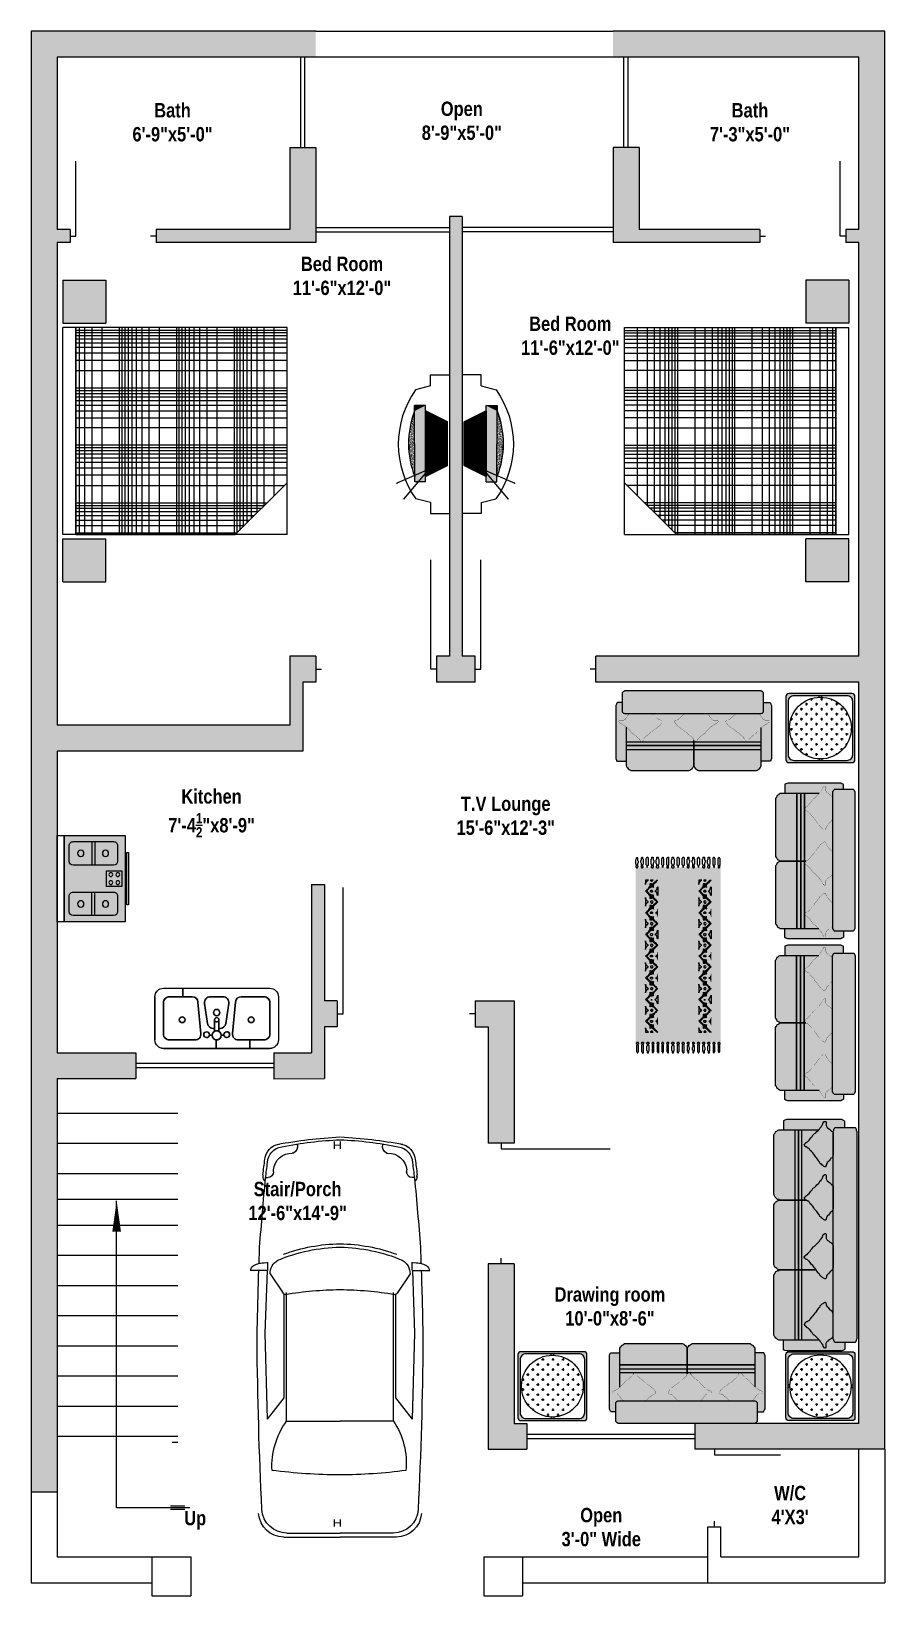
# Model space of a CAD drawing. Extents: x 22 to 319, y 2 to 547.
import ezdxf

# ---------------------------------------------------------------- set-up
doc = ezdxf.new("R2010")
doc.units = 0
doc.header["$MEASUREMENT"] = 0
doc.linetypes.add('HIDDEN', pattern=[9.525, 6.35, -3.175])
doc.layers.get('0').update_dxf_attribs({"linetype": 'CONTINUOUS'})
for name, color, linetype in [('DOORS', 42, 'CONTINUOUS'), ('FURN', 138, 'CONTINUOUS'), ('FURNITURE', 7, 'CONTINUOUS'), ('FURNTIURE', 7, 'CONTINUOUS'), ('LABELS', 10, 'CONTINUOUS'), ('STAIRS', 51, 'CONTINUOUS'), ('UP', 51, 'CONTINUOUS'), ('WINDOWS', 140, 'CONTINUOUS')]:
    doc.layers.add(name, color=color, linetype=linetype)
doc.styles.add('HASSAN', font='arial.ttf', dxfattribs={"height": 5})
doc.styles.get("Standard").update_dxf_attribs({"font": 'arial.ttf'})

msp = doc.modelspace()

# ---------------------------------------------------------------- texts
at = {"layer": 'LABELS', "char_height": 5, "attachment_point": 2, "style": 'HASSAN'}
for s, insert, width in [('{\\fTechnicBold|b0|i0|c2|p2;Bath\\P6\'-9"x5\'-0\\H1x;"}', (71.09, 521.86), 79.5732), ('{\\fTechnicBold|b0|i0|c2|p2;Open\\P8\'-9"x5\'-0"}', (171.77, 522.38), 75.0732), ('{\\fTechnicBold|b0|i0|c2|p2;Bath\\P7\'-3"x5\'-0\\H1x;"}', (272.05, 521.86), 75.0732), ('{\\fTechnicBold|b0|i0|c2|p2;Bed Room\\P11\'-6"x12\'-0"}', (130.08, 468.39), 75.0732), ('{\\fTechnicBold|b0|i0|c2|p2;Bed Room\\P11\'-6"x12\'-0"}', (209.52, 447.56), 75.0732), ('\\A1;{\\fTechnicBold|b0|i0|c2|p2;Kitchen\\P7\'-4\\H0.7x;\\S1/2;\\H1.429x;"x8\'-9"}', (84.68, 283.05), 72.0732), ('{\\fTechnicBold|b0|i0|c2|p2;T.V Lounge\\P15\'-6\\H1x;"x12\'-3"}', (187.05, 280.5), 72.0732), ('{\\fTechnicBold|b0|i0|c2|p2;Stair/Porch\\P12\'-6\\H1x;"x14\'-9"}', (114.63, 146.4), 75.0732), ('{\\fTechnicBold|b0|i0|c2|p2;Drawing room\\P10\'-0"x8\'-6"}', (223.32, 109.72), 72.0732), ("{\\fTechnicBold|b0|i0|c2|p2;W/C\\P4'X3'}", (286.03, 40.57), 75.0732), ('{\\fTechnicBold|b0|i0|c2|p2;Open\\P3\'-0" Wide}', (220.3, 32.9), 75.0732), ('{\\fTechnicBold|b0|i0|c2|p2;Up}', (78.99, 31.87), 75.0732)]:
    msp.add_mtext(s, dxfattribs=dict(at, insert=insert, width=width))

# ---------------------------------------------------------------- blocks, each defined once
blk = doc.blocks.new('FURN-G128')
at = {"layer": 'FURNITURE', "color": 7, "linetype": 'CONTINUOUS'}
for p, q in [((951.699619, 675.436587), (966.699619, 675.436587)), ((948.699619, 672.436587), (948.699619, 635.436587)), ((951.699619, 670.436587), (951.699619, 662.444834)), ((953.699619, 672.436587), (964.699619, 672.436587)), ((966.699619, 670.436587), (966.699619, 661.444834)), ((969.699619, 672.436587), (969.699619, 635.436587)), ((953.518548, 660.453048), (964.518548, 659.453048)), ((951.699619, 656.166282), (951.699619, 651.706892)), ((953.982462, 658.146181), (960.982462, 657.146181)), ((959.699619, 654.686587), (963.736002, 654.686587)), ((962.699619, 655.166282), (962.699619, 654.686587)), ((953.518548, 647.420126), (964.518548, 648.420126)), ((953.982462, 649.726993), (960.982462, 650.726993)), ((959.699619, 653.186587), (963.736002, 653.186587)), ((962.699619, 653.189639), (962.699619, 652.706892)), ((951.699619, 637.436587), (951.699619, 645.428339)), ((966.699619, 637.436587), (966.699619, 646.428339)), ((951.699619, 632.436587), (966.699619, 632.436587)), ((953.699619, 635.436587), (964.699619, 635.436587))]:
    blk.add_line(p, q, dxfattribs=at)
at = {"layer": 'FURNITURE', "color": 120, "linetype": 'CONTINUOUS'}
blk.add_lwpolyline([(969.699619, 654.144815), (966.695311, 654.144815, -0.468519), (965.049373, 652.357401), (965.049373, 651.422386, -2.152654), (963.881442, 650.436587, -0.464543), (965.049373, 651.422386), (965.049373, 652.357401, -0.262509), (963.736002, 653.186587), (962.699619, 653.186587), (962.699619, 652.706892, -0.373238), (960.982462, 650.726993), (953.982462, 649.726993, -0.456412), (951.699619, 651.706892), (951.699619, 656.166282, -0.456412), (953.982462, 658.146181), (960.982462, 657.146181, -0.373238), (962.699619, 655.166282), (962.699619, 654.686587), (963.736002, 654.686587, -0.262509), (965.049373, 655.515772), (965.049373, 656.450788, -0.464543), (963.881442, 657.436587, -1), (965.881442, 657.436587, -0.365614), (965.049373, 656.450788), (965.049373, 655.515772, -0.39029), (966.695311, 654.144815), (969.699619, 654.144815), (969.699619, 672.436587, 0.414214), (966.699619, 675.436587), (951.699619, 675.436587, 0.414214), (948.699619, 672.436587), (948.699619, 665.739959), (951.699619, 665.739959), (951.699619, 670.436587, -0.414214), (953.699619, 672.436587), (964.699619, 672.436587, -0.414214), (966.699619, 670.436587), (966.699619, 661.444834, -0.441024), (964.518548, 659.453048), (953.518548, 660.453048, -0.387902), (951.699619, 662.444834), (951.699619, 665.739959), (948.699619, 665.739959), (948.699619, 635.436587, 0.414214), (951.699619, 632.436587), (966.699619, 632.436587, 0.414214), (969.699619, 635.436587), (969.699619, 642.402897), (966.699619, 642.402897), (966.699619, 637.436587, -0.414214), (964.699619, 635.436587), (953.699619, 635.436587, -0.414214), (951.699619, 637.436587), (951.699619, 645.428339, -0.387902), (953.518548, 647.420126), (964.518548, 648.420126, -0.441024), (966.699619, 646.428339), (966.699619, 642.402897), (969.699619, 642.402897)], format="xyb", close=True, dxfattribs=at)
at = {"layer": 'FURNITURE', "color": 121, "linetype": 'CONTINUOUS'}
for points in [[(966.699619, 670.436587, 0.414214), (964.699619, 672.436587), (953.699619, 672.436587, 0.414214), (951.699619, 670.436587), (951.699619, 662.444834, 0.387902), (953.518548, 660.453048), (964.518548, 659.453048, 0.441024), (966.699619, 661.444834)], [(962.699619, 652.706892), (962.699619, 653.186587), (959.699619, 653.186587, -0.414214), (958.949619, 653.936587, -0.414214), (959.699619, 654.686587), (962.699619, 654.686587), (962.699619, 655.166282, 0.373238), (960.982462, 657.146181), (953.982462, 658.146181, 0.456412), (951.699619, 656.166282), (951.699619, 651.706892, 0.456412), (953.982462, 649.726993), (960.982462, 650.726993, 0.373238)], [(966.699619, 646.428339, 0.441024), (964.518548, 648.420126), (953.518548, 647.420126, 0.387902), (951.699619, 645.428339), (951.699619, 637.436587, 0.414214), (953.699619, 635.436587), (964.699619, 635.436587, 0.414214), (966.699619, 637.436587)]]:
    blk.add_lwpolyline(points, format="xyb", close=True, dxfattribs=at)
at = {"layer": 'FURNITURE', "color": 250, "linetype": 'CONTINUOUS'}
for points in [[(960.699619, 665.936587, 1), (958.699619, 665.936587, 1)], [(958.317653, 653.936587, 1), (956.081585, 653.936587, 1)], [(960.699619, 641.936587, 1), (958.699619, 641.936587, 1)]]:
    blk.add_lwpolyline(points, format="xyb", close=True, dxfattribs=at)
at = {"layer": 'FURNITURE', "color": 31, "linetype": 'CONTINUOUS'}
for points in [[(960.449619, 653.936587, 1), (958.949619, 653.936587, 1)], [(966.709082, 653.936587, 1), (963.546804, 653.936587, 1)]]:
    blk.add_lwpolyline(points, format="xyb", close=True, dxfattribs=at)
at = {"layer": 'FURNITURE', "color": 51, "linetype": 'CONTINUOUS'}
blk.add_lwpolyline([(963.736002, 654.686587), (959.699619, 654.686587, -1), (959.699619, 653.186587), (963.736002, 653.186587, -0.124187), (963.546804, 653.936587, -0.124187)], format="xyb", close=True, dxfattribs=at)
at = {"layer": 'FURNITURE', "color": 1, "linetype": 'CONTINUOUS'}
blk.add_lwpolyline([(963.881442, 657.436587, 1), (965.881442, 657.436587, 1)], format="xyb", close=True, dxfattribs=at)
at = {"layer": 'FURNITURE', "color": 160, "linetype": 'CONTINUOUS'}
blk.add_lwpolyline([(965.881442, 650.436587, 1), (963.881442, 650.436587, 1)], format="xyb", close=True, dxfattribs=at)
at = {"layer": 'FURNITURE', "color": 7, "linetype": 'CONTINUOUS'}
for centre, radius in [((959.699619, 665.936587), 1), ((957.199619, 653.936587), 1.118034), ((959.699619, 653.936587), 0.75), ((965.127943, 653.936587), 1.581139), ((964.881442, 657.436587), 1), ((964.881442, 650.436587), 1), ((959.699619, 641.936587), 1)]:
    blk.add_circle(centre, radius, dxfattribs=at)
for centre, radius, start, end in [((951.699619, 672.436587), 3, 90, 180), ((966.699619, 672.436587), 3, 0, 90), ((953.699619, 670.436587), 2, 90, 180), ((964.699619, 670.436587), 2, 0, 90), ((953.699619, 662.444834), 2, 180, 264.805571), ((964.699619, 661.444834), 2, 264.805571, 0), ((953.699619, 656.166282), 2, 81.869898, 180), ((960.699619, 655.166282), 2, 0, 81.869898), ((953.699619, 651.706892), 2, 180, 278.130102), ((960.699619, 652.706892), 2, 278.130102, 0), ((964.699619, 646.428339), 2, 0, 95.194429), ((953.699619, 645.428339), 2, 95.194429, 180), ((953.699619, 637.436587), 2, 180, 270), ((964.699619, 637.436587), 2, 270, 0), ((951.699619, 635.436587), 3, 180, 270), ((966.699619, 635.436587), 3, 270, 0)]:
    blk.add_arc(centre, radius, start, end, dxfattribs=at)
blk = doc.blocks.new('FURN-G127')
at = {"layer": 'FURNITURE', "color": 7, "linetype": 'CONTINUOUS'}
for p, q in [((994.907543, 653.856459), (973.7169, 653.856459)), ((973.7169, 653.856459), (973.7169, 623.862227)), ((997.339962, 653.879409), (994.875942, 653.879409)), ((994.875942, 653.879409), (994.875942, 623.876387)), ((994.907543, 623.862227), (994.907543, 653.856459)), ((997.339962, 623.876387), (997.339962, 653.879409)), ((973.06216, 648.009261), (972.482387, 648.009261)), ((972.482387, 648.009261), (972.482387, 629.746535)), ((973.06216, 629.746535), (973.06216, 648.009261)), ((976.321636, 650.373732), (976.321636, 644.936324)), ((991.772442, 651.745925), (977.693813, 651.745925)), ((984.183865, 651.745925), (984.183865, 643.576735)), ((985.29002, 651.673445), (985.29002, 643.500228)), ((993.144619, 644.936324), (993.144619, 650.373732)), ((977.693813, 643.564131), (991.772442, 643.564131)), ((980.211483, 641.612044), (974.82513, 641.612044)), ((974.82513, 641.612044), (974.82513, 636.153182)), ((980.211483, 636.153182), (980.211483, 641.612044)), ((974.82513, 636.153182), (980.211483, 636.153182)), ((976.321636, 632.828932), (976.321636, 627.391524)), ((991.772442, 634.201094), (977.693813, 634.201094)), ((984.183865, 626.019332), (984.183865, 634.188521)), ((985.29002, 626.091811), (985.29002, 634.265029)), ((993.144619, 627.391524), (993.144619, 632.828932)), ((972.482387, 629.746535), (973.06216, 629.746535)), ((973.7169, 623.862227), (994.907543, 623.862227)), ((977.693813, 626.019332), (991.772442, 626.019332)), ((994.875942, 623.876387), (997.339962, 623.876387))]:
    blk.add_line(p, q, dxfattribs=at)
for centre, radius in [((980.511013, 647.687789), 1.101392), ((989.100185, 647.687789), 1.101392), ((976.216274, 640.26921), 0.658514), ((976.216274, 637.496016), 0.658514), ((978.669186, 640.26921), 0.658514), ((978.669186, 637.496016), 0.658514), ((980.511013, 630.077468), 1.101392), ((989.100185, 630.077468), 1.101392)]:
    blk.add_circle(centre, radius, dxfattribs=at)
for centre, start, end in [((977.693813, 650.373732), 90.000003, 180.000005), ((991.772442, 650.373732), 0, 90.000003), ((977.693813, 644.936324), 180.000005, 270.000001), ((991.772442, 644.936324), 270.000001, 0), ((977.693813, 632.828932), 90.000003, 180.000005), ((991.772442, 632.828932), 0, 90.000003), ((977.693813, 627.391524), 180.000005, 270.000001), ((991.772442, 627.391524), 270.000001, 0)]:
    blk.add_arc(centre, 1.372175, start, end, dxfattribs=at)
blk = doc.blocks.new('FURN-G126')
at = {"layer": 'FURNITURE', "color": 63, "linetype": 'CONTINUOUS'}
for points in [[(994.875942, 623.876387), (994.875942, 653.856459), (973.7169, 653.856459)], [(973.7169, 653.856459), (973.7169, 623.862227), (994.875942, 623.876387)], [(973.7169, 623.862227), (994.907543, 623.862227), (994.875942, 623.876387)], [(994.907543, 623.862227), (994.907543, 623.876387), (994.875942, 623.876387)]]:
    blk.add_solid(points, dxfattribs=at)
at = {"layer": 'FURNITURE'}
blk.add_blockref('FURN-G127', (0, 0), dxfattribs=at)
blk = doc.blocks.new('AFEDADSDF')
at = {"layer": 'FURNITURE'}
h = blk.add_hatch(color=251, dxfattribs=at)
h.dxf.hatch_style = 1
h.paths.add_polyline_path([(-12.75, 23.79), (-12.55, 23.99), (-12.35, 24.39), (-11.94, 24.8), (-11.74, 25.2), (-11.54, 25.41), (-11.54, 25.61), (-11.34, 25.81), (-11.34, 26.01), (-11.13, 26.21), (-11.13, 26.42), (-10.93, 26.62), (-10.73, 26.62), (-10.53, 26.62), (-10.32, 26.42), (-10.32, 26.21), (-10.32, 26.01), (-10.32, 25.61), (-10.32, 25.41), (-10.32, 25.2), (-10.12, 25), (-9.92, 24.6), (-9.51, 24.19), (-9.11, 23.99), (-8.7, 23.58), (-8.5, 23.38), (-8.1, 23.18), (-7.89, 22.77), (-7.89, 23.18), (-7.89, 23.38), (-7.89, 23.79), (-7.69, 23.99), (-7.69, 24.19), (-7.49, 24.39), (-7.29, 24.6), (-7.09, 24.6), (-4.05, 24.6), (-4.05, 26.76), (-4.25, 26.96), (-4.66, 27.16), (-5.06, 27.37), (-5.87, 27.37), (-22.67, 27.37), (-23.48, 27.37), (-24.09, 27.16), (-24.49, 26.96), (-24.49, 26.76), (-24.49, 23.79)])
h.paths.add_polyline_path([(0, 23.18), (0, 23.38), (0, 23.79), (-0.2, 23.99), (-0.2, 24.19), (-0.4, 24.39), (-0.61, 24.6), (-0.81, 24.6), (-7.09, 24.6), (-7.29, 24.6), (-7.49, 24.39), (-7.69, 24.19), (-7.69, 23.99), (-7.89, 23.79), (-7.89, 23.38), (-7.89, 23.18), (-7.89, -23.18), (-7.89, -23.38), (-7.89, -23.79), (-7.69, -23.99), (-7.69, -24.19), (-7.49, -24.39), (-7.29, -24.6), (-7.09, -24.6), (-0.81, -24.6), (-0.61, -24.6), (-0.4, -24.39), (-0.2, -24.19), (-0.2, -23.99), (0, -23.79), (0, -23.38), (0, -23.18)])
h.paths.add_polyline_path([(-5.87, -26.82), (-5.06, -26.82), (-4.66, -26.62), (-4.25, -26.42), (-4.05, -26.21), (-4.05, -24.6), (-7.09, -24.6), (-7.29, -24.6), (-7.49, -24.39), (-7.69, -24.19), (-7.69, -23.99), (-7.89, -23.79), (-7.89, -23.38), (-7.89, -23.18), (-7.89, -21.76), (-8.1, -22.17), (-8.5, -22.57), (-8.7, -22.77), (-9.11, -22.98), (-9.51, -23.38), (-9.92, -23.58), (-10.12, -23.99), (-10.32, -24.19), (-10.32, -24.6), (-10.32, -24.8), (-10.32, -25.2), (-10.32, -25.41), (-10.32, -25.61), (-10.53, -25.81), (-10.73, -25.81), (-10.93, -25.61), (-11.13, -25.61), (-11.13, -25.41), (-11.34, -25.2), (-11.34, -25), (-11.54, -24.8), (-11.54, -24.6), (-11.74, -24.39), (-11.94, -23.99), (-12.35, -23.58), (-12.55, -23.18), (-24.49, -23.18), (-24.49, -26.21), (-24.49, -26.42), (-24.09, -26.62), (-23.48, -26.82), (-22.67, -26.82)])
h = blk.add_hatch(color=251, dxfattribs=at)
h.dxf.hatch_style = 1
h.paths.add_polyline_path([(-20.42, 23.79), (-25.71, 23.79), (-26.11, 23.79), (-26.52, 23.58), (-26.72, 23.38), (-27.13, 23.18), (-27.33, 22.77), (-27.53, 22.37), (-27.73, 22.17), (-27.73, 21.56), (-27.73, 2.53), (-27.73, 1.92), (-27.53, 1.72), (-27.33, 1.32), (-27.13, 0.91), (-26.72, 0.71), (-26.52, 0.51), (-26.11, 0.3), (-25.71, 0.3), (-20.42, 0.3)])
h.paths.add_polyline_path([(-18.99, 23.79), (-20.35, 23.79), (-20.35, 0.3), (-18.99, 0.3)])
h.paths.add_polyline_path([(-17.74, 23.79), (-18.92, 23.79), (-18.92, 0.3), (-17.74, 0.3)])
h.paths.add_polyline_path([(-11.74, 12.04), (-11.94, 12.45), (-12.35, 12.65), (-12.55, 13.06), (-12.75, 13.26), (-12.96, 13.66), (-13.36, 14.27), (-13.77, 14.68), (-14.17, 15.08), (-14.37, 15.69), (-14.78, 16.09), (-15.18, 16.5), (-15.59, 16.9), (-15.99, 17.51), (-16.19, 17.71), (-16.4, 17.71), (-16.6, 17.92), (-17, 18.12), (-17.21, 18.12), (-17.41, 18.32), (-17.41, 18.52), (-17.61, 18.72), (-17.61, 18.93), (-17.41, 19.13), (-17.21, 19.33), (-17, 19.53), (-16.6, 19.74), (-16.4, 19.94), (-15.99, 20.34), (-15.59, 20.75), (-15.38, 21.15), (-14.98, 21.56), (-14.78, 21.96), (-14.58, 22.17), (-14.17, 22.37), (-13.77, 22.77), (-13.36, 23.18), (-12.96, 23.58), (-12.75, 23.79), (-17.67, 23.79), (-17.67, 1.11), (-17.41, 1.11), (-17.41, 1.32), (-17.21, 1.32), (-17.21, 1.52), (-17, 1.52), (-17, 1.72), (-16.6, 1.92), (-16.4, 2.13), (-15.99, 2.53), (-15.59, 2.94), (-15.38, 3.34), (-14.98, 3.74), (-14.78, 4.15), (-14.58, 4.35), (-14.17, 4.55), (-13.77, 4.96), (-13.36, 5.36), (-12.96, 5.77), (-12.55, 6.17), (-12.35, 6.58), (-11.94, 6.98), (-11.74, 7.39), (-11.54, 7.59), (-11.54, 7.79), (-11.34, 8), (-11.34, 8.2), (-11.13, 8.4), (-11.13, 8.6), (-10.93, 8.6), (-10.73, 8.81), (-10.53, 8.81), (-10.32, 8.6), (-10.32, 8.4), (-10.32, 8.2), (-10.32, 7.79), (-10.32, 7.59), (-10.32, 7.19), (-10.12, 6.98), (-9.92, 6.58), (-9.51, 6.38), (-9.11, 5.97), (-8.7, 5.77), (-8.5, 5.57), (-8.1, 5.16), (-7.89, 4.76), (-7.89, 15.28), (-8.1, 14.88), (-8.3, 14.47), (-8.7, 14.07), (-8.91, 13.87), (-9.31, 13.46), (-9.51, 13.06), (-9.92, 12.85), (-9.92, 12.65), (-10.12, 12.45), (-10.12, 12.04), (-10.32, 11.84), (-10.32, 11.64), (-10.53, 11.44), (-10.73, 11.44), (-11.13, 11.64), (-11.34, 11.84)])
h.paths.add_polyline_path([(-7.89, -2.53), (-8.1, -2.94), (-8.3, -3.34), (-8.7, -3.74), (-8.91, -3.95), (-9.31, -4.35), (-9.51, -4.76), (-9.92, -4.96), (-9.92, -5.16), (-10.12, -5.57), (-10.12, -5.77), (-10.32, -5.97), (-10.32, -6.17), (-10.53, -6.38), (-10.73, -6.38), (-11.13, -6.17), (-11.34, -5.97), (-11.74, -5.77), (-11.94, -5.57), (-12.35, -5.16), (-12.55, -4.76), (-12.75, -4.55), (-12.96, -4.35), (-13.36, -3.74), (-13.77, -3.14), (-14.17, -2.73), (-14.37, -2.33), (-14.78, -1.92), (-15.18, -1.52), (-15.59, -0.91), (-15.99, -0.51), (-16.19, -0.3), (-16.4, -0.1), (-16.6, 0.1), (-17, 0.1), (-17.21, 0.3), (-17.67, 0.3), (-17.67, -18.12), (-17.61, -18.12), (-17.61, -17.92), (-17.41, -17.51), (-17.21, -17.31), (-17, -17.11), (-16.6, -17.11), (-16.4, -16.9), (-16.19, -16.7), (-15.99, -16.5), (-15.59, -16.09), (-15.18, -15.49), (-14.78, -15.08), (-14.37, -14.68), (-14.17, -14.27), (-13.77, -13.87), (-13.36, -13.26), (-12.96, -12.65), (-12.75, -12.45), (-12.55, -12.25), (-12.35, -11.84), (-11.94, -11.44), (-11.74, -11.23), (-11.34, -11.03), (-11.13, -10.63), (-10.73, -10.63), (-10.53, -10.63), (-10.32, -10.83), (-10.32, -11.03), (-10.12, -11.23), (-10.12, -11.44), (-9.92, -11.84), (-9.51, -12.25), (-9.31, -12.65), (-8.91, -13.06), (-8.7, -13.26), (-8.3, -13.66), (-8.1, -14.07), (-7.89, -14.27)])
h.paths.add_polyline_path([(-13.36, -22.37), (-13.77, -21.96), (-14.17, -21.56), (-14.58, -21.36), (-14.78, -21.15), (-14.98, -20.75), (-15.38, -20.34), (-15.59, -19.94), (-15.99, -19.53), (-16.4, -19.13), (-16.6, -18.72), (-17, -18.72), (-17, -18.52), (-17.21, -18.52), (-17.21, -18.32), (-17.41, -18.32), (-17.41, -18.12), (-17.67, -18.12), (-17.67, -23.18), (-12.55, -23.18), (-12.96, -22.77)])
h.paths.add_polyline_path([(-17.74, 0.3), (-18.92, 0.3), (-18.92, -23.18), (-17.74, -23.18)])
h.paths.add_polyline_path([(-18.99, 0.3), (-20.35, 0.3), (-20.35, -23.18), (-18.99, -23.18)])
h = blk.add_hatch(color=52, dxfattribs=at)
h.dxf.hatch_style = 1
h.paths.add_polyline_path([(-7.89, 22.77), (-8.1, 23.18), (-8.5, 23.38), (-8.7, 23.58), (-9.11, 23.99), (-9.51, 24.19), (-9.92, 24.6), (-10.12, 25), (-10.32, 25.2), (-10.32, 25.41), (-10.32, 25.61), (-10.32, 26.01), (-10.32, 26.21), (-10.32, 26.42), (-10.53, 26.62), (-10.73, 26.62), (-10.93, 26.62), (-11.13, 26.42), (-11.13, 26.21), (-11.34, 26.01), (-11.34, 25.81), (-11.54, 25.61), (-11.54, 25.41), (-11.74, 25.2), (-11.94, 24.8), (-12.35, 24.39), (-12.55, 23.99), (-12.96, 23.58), (-13.36, 23.18), (-13.77, 22.77), (-14.17, 22.37), (-14.58, 22.17), (-14.78, 21.96), (-14.98, 21.56), (-15.38, 21.15), (-15.59, 20.75), (-15.99, 20.34), (-16.4, 19.94), (-16.6, 19.74), (-17, 19.53), (-17.21, 19.33), (-17.41, 19.13), (-17.61, 18.93), (-17.61, 18.72), (-17.41, 18.52), (-17.41, 18.32), (-17.21, 18.12), (-17, 18.12), (-16.6, 17.92), (-16.4, 17.71), (-16.19, 17.71), (-15.99, 17.51), (-15.59, 16.9), (-15.18, 16.5), (-14.78, 16.09), (-14.37, 15.69), (-14.17, 15.08), (-13.77, 14.68), (-13.36, 14.27), (-12.96, 13.66), (-12.75, 13.26), (-12.55, 13.06), (-12.35, 12.65), (-11.94, 12.45), (-11.74, 12.04), (-11.34, 11.84), (-11.13, 11.64), (-10.73, 11.44), (-10.53, 11.44), (-10.32, 11.64), (-10.32, 11.84), (-10.12, 12.04), (-10.12, 12.45), (-9.92, 12.65), (-9.92, 12.85), (-9.51, 13.06), (-9.31, 13.46), (-8.91, 13.87), (-8.7, 14.07), (-8.3, 14.47), (-8.1, 14.88), (-7.89, 15.28)])
h.paths.add_polyline_path([(-7.89, 4.76), (-8.1, 5.16), (-8.5, 5.57), (-8.7, 5.77), (-9.11, 5.97), (-9.51, 6.38), (-9.92, 6.58), (-10.12, 6.98), (-10.32, 7.19), (-10.32, 7.59), (-10.32, 7.79), (-10.32, 8.2), (-10.32, 8.4), (-10.32, 8.6), (-10.53, 8.81), (-10.73, 8.81), (-10.93, 8.6), (-11.13, 8.6), (-11.13, 8.4), (-11.34, 8.2), (-11.34, 8), (-11.54, 7.79), (-11.54, 7.59), (-11.74, 7.39), (-11.94, 6.98), (-12.35, 6.58), (-12.55, 6.17), (-12.96, 5.77), (-13.36, 5.36), (-13.77, 4.96), (-14.17, 4.55), (-14.58, 4.35), (-14.78, 4.15), (-14.98, 3.74), (-15.38, 3.34), (-15.59, 2.94), (-15.99, 2.53), (-16.4, 2.13), (-16.6, 1.92), (-17, 1.72), (-17, 1.52), (-17.21, 1.52), (-17.21, 1.32), (-17.41, 1.32), (-17.41, 1.11), (-17.61, 1.11), (-17.61, 0.91), (-17.41, 0.71), (-17.41, 0.51), (-17.21, 0.3), (-17, 0.1), (-16.6, 0.1), (-16.4, -0.1), (-16.19, -0.3), (-15.99, -0.51), (-15.59, -0.91), (-15.18, -1.52), (-14.78, -1.92), (-14.37, -2.33), (-14.17, -2.73), (-13.77, -3.14), (-13.36, -3.74), (-12.96, -4.35), (-12.75, -4.55), (-12.55, -4.76), (-12.35, -5.16), (-11.94, -5.57), (-11.74, -5.77), (-11.34, -5.97), (-11.13, -6.17), (-10.73, -6.38), (-10.53, -6.38), (-10.32, -6.17), (-10.32, -5.97), (-10.12, -5.77), (-10.12, -5.57), (-9.92, -5.16), (-9.92, -4.96), (-9.51, -4.76), (-9.31, -4.35), (-8.91, -3.95), (-8.7, -3.74), (-8.3, -3.34), (-8.1, -2.94), (-7.89, -2.53)])
h.paths.add_polyline_path([(-7.89, -14.27), (-8.1, -14.07), (-8.3, -13.66), (-8.7, -13.26), (-8.91, -13.06), (-9.31, -12.65), (-9.51, -12.25), (-9.92, -11.84), (-10.12, -11.44), (-10.12, -11.23), (-10.32, -11.03), (-10.32, -10.83), (-10.53, -10.63), (-10.73, -10.63), (-11.13, -10.63), (-11.34, -11.03), (-11.74, -11.23), (-11.94, -11.44), (-12.35, -11.84), (-12.55, -12.25), (-12.75, -12.45), (-12.96, -12.65), (-13.36, -13.26), (-13.77, -13.87), (-14.17, -14.27), (-14.37, -14.68), (-14.78, -15.08), (-15.18, -15.49), (-15.59, -16.09), (-15.99, -16.5), (-16.19, -16.7), (-16.4, -16.9), (-16.6, -17.11), (-17, -17.11), (-17.21, -17.31), (-17.41, -17.51), (-17.61, -17.92), (-17.61, -18.12), (-17.41, -18.12), (-17.41, -18.32), (-17.21, -18.32), (-17.21, -18.52), (-17, -18.52), (-17, -18.72), (-16.6, -18.72), (-16.4, -19.13), (-15.99, -19.53), (-15.59, -19.94), (-15.38, -20.34), (-14.98, -20.75), (-14.78, -21.15), (-14.58, -21.36), (-14.17, -21.56), (-13.77, -21.96), (-13.36, -22.37), (-12.96, -22.77), (-12.55, -23.18), (-12.35, -23.58), (-11.94, -23.99), (-11.74, -24.39), (-11.54, -24.6), (-11.54, -24.8), (-11.34, -25), (-11.34, -25.2), (-11.13, -25.41), (-11.13, -25.61), (-10.93, -25.61), (-10.73, -25.81), (-10.53, -25.81), (-10.32, -25.61), (-10.32, -25.41), (-10.32, -25.2), (-10.32, -24.8), (-10.32, -24.6), (-10.32, -24.19), (-10.12, -23.99), (-9.92, -23.58), (-9.51, -23.38), (-9.11, -22.98), (-8.7, -22.77), (-8.5, -22.57), (-8.1, -22.17), (-7.89, -21.76)])
h = blk.add_hatch(color=251, dxfattribs=at)
h.dxf.hatch_style = 1
h.paths.add_polyline_path([(-20.42, 0.3), (-25.71, 0.3), (-26.11, 0.3), (-26.52, 0.1), (-26.72, -0.1), (-27.13, -0.3), (-27.33, -0.71), (-27.53, -0.91), (-27.73, -1.32), (-27.73, -1.92), (-27.73, -20.95), (-27.73, -21.56), (-27.53, -21.76), (-27.33, -22.17), (-27.13, -22.57), (-26.72, -22.77), (-26.52, -22.98), (-26.11, -23.18), (-25.71, -23.18), (-20.42, -23.18)])
at = {"layer": 'FURNITURE', "color": 7}
for p, q in [((-23.48, 27.37), (-24.09, 27.16)), ((-22.67, 27.37), (-23.48, 27.37)), ((-5.87, 27.37), (-22.67, 27.37)), ((-5.06, 27.37), (-5.87, 27.37)), ((-4.66, 27.16), (-5.06, 27.37)), ((-27.73, 22.17), (-27.53, 22.37)), ((-27.73, 21.56), (-27.73, 22.17)), ((-27.53, 22.37), (-27.33, 22.77)), ((-27.33, 22.77), (-27.13, 23.18)), ((-27.13, 23.18), (-26.72, 23.38)), ((-26.72, 23.38), (-26.52, 23.58)), ((-26.52, 23.58), (-26.11, 23.79)), ((-26.11, 23.79), (-25.71, 23.79)), ((-25.71, 23.79), (-12.69, 23.79)), ((-24.09, 27.16), (-24.49, 26.96)), ((-24.49, 26.96), (-24.49, 26.76)), ((-24.49, 26.76), (-24.49, 23.79)), ((-20.42, -23.18), (-20.42, 23.79)), ((-20.35, -23.18), (-20.35, 23.79)), ((-18.99, -23.18), (-18.99, 23.79)), ((-18.92, -23.18), (-18.92, 23.79)), ((-17.74, -23.18), (-17.74, 23.79)), ((-17.67, -23.18), (-17.67, 23.79)), ((-7.89, 23.79), (-7.69, 23.99)), ((-7.89, 23.38), (-7.89, 23.79)), ((-7.89, 23.18), (-7.89, 23.38)), ((-7.89, -23.18), (-7.89, 23.18)), ((-7.69, 24.19), (-7.49, 24.39)), ((-7.69, 23.99), (-7.69, 24.19)), ((-7.49, 24.39), (-7.29, 24.6)), ((-7.49, 24.39), (-7.49, 24.39)), ((-7.29, 24.6), (-7.09, 24.6)), ((-7.09, 24.6), (-0.81, 24.6)), ((-4.25, 26.96), (-4.66, 27.16)), ((-4.05, 26.76), (-4.25, 26.96)), ((-4.05, 24.6), (-4.05, 26.76)), ((-0.81, 24.6), (-0.61, 24.6)), ((-0.61, 24.6), (-0.4, 24.39)), ((-0.4, 24.39), (-0.4, 24.39)), ((-0.4, 24.39), (-0.2, 24.19)), ((-0.2, 24.19), (-0.2, 23.99)), ((-0.2, 23.99), (0, 23.79)), ((0, 23.79), (0, 23.38)), ((0, 23.38), (0, 23.18)), ((0, 23.18), (0, -23.18)), ((-27.73, 2.53), (-27.73, 21.56)), ((-27.73, 1.92), (-27.73, 2.53)), ((-27.53, 1.72), (-27.73, 1.92)), ((-27.33, 1.32), (-27.53, 1.72)), ((-27.13, 0.91), (-27.33, 1.32)), ((-26.72, 0.71), (-27.13, 0.91)), ((-26.52, 0.51), (-26.72, 0.71)), ((-26.72, -0.1), (-26.52, 0.1)), ((-26.11, 0.3), (-26.52, 0.51)), ((-26.52, 0.1), (-26.11, 0.3)), ((-25.71, 0.3), (-26.11, 0.3)), ((-26.11, 0.3), (-25.71, 0.3)), ((-17.21, 0.3), (-25.71, 0.3)), ((-25.71, 0.3), (-17.21, 0.3)), ((-27.73, -1.32), (-27.53, -0.91)), ((-27.73, -1.92), (-27.73, -1.32)), ((-27.73, -20.95), (-27.73, -1.92)), ((-27.53, -0.91), (-27.33, -0.71)), ((-27.33, -0.71), (-27.13, -0.3)), ((-27.13, -0.3), (-26.72, -0.1)), ((-27.73, -21.56), (-27.73, -20.95)), ((-27.53, -21.76), (-27.73, -21.56)), ((-27.33, -22.17), (-27.53, -21.76)), ((-27.13, -22.57), (-27.33, -22.17)), ((-26.72, -22.77), (-27.13, -22.57)), ((-26.52, -22.98), (-26.72, -22.77)), ((-26.11, -23.18), (-26.52, -22.98)), ((-25.71, -23.18), (-26.11, -23.18)), ((-12.55, -23.18), (-25.71, -23.18)), ((-24.49, -26.21), (-24.49, -23.18)), ((-24.49, -26.42), (-24.49, -26.21)), ((-24.09, -26.62), (-24.49, -26.42)), ((-23.48, -26.82), (-24.09, -26.62)), ((-22.67, -26.82), (-23.48, -26.82)), ((-5.87, -26.82), (-22.67, -26.82)), ((-7.89, -23.38), (-7.89, -23.18)), ((-7.89, -23.79), (-7.89, -23.38)), ((-7.69, -23.99), (-7.89, -23.79)), ((-7.69, -24.19), (-7.69, -23.99)), ((-7.49, -24.39), (-7.69, -24.19)), ((-7.29, -24.6), (-7.49, -24.39)), ((-7.49, -24.39), (-7.49, -24.39)), ((-7.09, -24.6), (-7.29, -24.6)), ((-0.81, -24.6), (-7.09, -24.6)), ((-5.06, -26.82), (-5.87, -26.82)), ((-4.66, -26.62), (-5.06, -26.82)), ((-4.25, -26.42), (-4.66, -26.62)), ((-4.05, -26.21), (-4.25, -26.42)), ((-4.05, -24.6), (-4.05, -26.21)), ((-0.61, -24.6), (-0.81, -24.6)), ((-0.4, -24.39), (-0.61, -24.6)), ((-0.2, -24.19), (-0.4, -24.39)), ((-0.4, -24.39), (-0.4, -24.39)), ((0, -23.79), (-0.2, -23.99)), ((-0.2, -23.99), (-0.2, -24.19)), ((0, -23.18), (0, -23.38)), ((0, -23.38), (0, -23.79))]:
    blk.add_line(p, q, dxfattribs=at)
at = {"layer": 'FURNITURE', "color": 7, "const_width": 0.069}
for points in [[(-17, 19.53), (-16.6, 19.74), (-16.4, 19.94), (-15.99, 20.34), (-15.59, 20.75), (-15.38, 21.15), (-14.98, 21.56), (-14.78, 21.96), (-14.58, 22.17), (-14.17, 22.37), (-13.77, 22.77), (-13.36, 23.18), (-12.96, 23.58), (-12.55, 23.99), (-12.35, 24.39), (-11.94, 24.8), (-11.74, 25.2), (-11.54, 25.41), (-11.54, 25.61), (-11.34, 25.81), (-11.34, 26.01), (-11.13, 26.21), (-11.13, 26.42), (-10.93, 26.62), (-10.73, 26.62), (-10.53, 26.62), (-10.32, 26.42), (-10.32, 26.21), (-10.32, 26.01), (-10.32, 25.61), (-10.32, 25.41), (-10.32, 25.2), (-10.12, 25), (-9.92, 24.6), (-9.51, 24.19), (-9.11, 23.99), (-8.7, 23.58), (-8.5, 23.38), (-8.1, 23.18), (-7.89, 22.77), (-7.89, 22.17), (-7.89, 15.69), (-7.89, 15.28), (-8.1, 14.88), (-8.3, 14.47), (-8.7, 14.07), (-8.91, 13.87), (-9.31, 13.46), (-9.51, 13.06), (-9.92, 12.85), (-9.92, 12.65), (-10.12, 12.45), (-10.12, 12.04), (-10.32, 11.84), (-10.32, 11.64), (-10.53, 11.44), (-10.53, 11.44), (-10.73, 11.44), (-11.13, 11.64), (-11.34, 11.84), (-11.74, 12.04), (-11.94, 12.45), (-12.35, 12.65), (-12.55, 13.06), (-12.75, 13.26), (-12.96, 13.66), (-13.36, 14.27), (-13.77, 14.68), (-14.17, 15.08), (-14.37, 15.69), (-14.78, 16.09), (-15.18, 16.5), (-15.59, 16.9), (-15.99, 17.51), (-16.19, 17.71), (-16.4, 17.71), (-16.6, 17.92), (-17, 18.12), (-17.21, 18.12), (-17.41, 18.32), (-17.41, 18.52), (-17.61, 18.72), (-17.61, 18.72), (-17.61, 18.93), (-17.41, 19.13), (-17.41, 19.13), (-17.21, 19.33), (-17.21, 19.33), (-17, 19.53), (-17, 19.53)], [(-17, 1.72), (-16.6, 1.92), (-16.4, 2.13), (-15.99, 2.53), (-15.59, 2.94), (-15.38, 3.34), (-14.98, 3.74), (-14.78, 4.15), (-14.58, 4.35), (-14.17, 4.55), (-13.77, 4.96), (-13.36, 5.36), (-12.96, 5.77), (-12.55, 6.17), (-12.35, 6.58), (-11.94, 6.98), (-11.74, 7.39), (-11.54, 7.59), (-11.54, 7.79), (-11.34, 8), (-11.34, 8.2), (-11.13, 8.4), (-11.13, 8.6), (-10.93, 8.6), (-10.73, 8.81), (-10.53, 8.81), (-10.32, 8.6), (-10.32, 8.4), (-10.32, 8.2), (-10.32, 7.79), (-10.32, 7.59), (-10.32, 7.19), (-10.12, 6.98), (-9.92, 6.58), (-9.51, 6.38), (-9.11, 5.97), (-8.7, 5.77), (-8.5, 5.57), (-8.1, 5.16), (-7.89, 4.76), (-7.89, 4.35), (-7.89, -2.33), (-7.89, -2.53), (-8.1, -2.94), (-8.3, -3.34), (-8.7, -3.74), (-8.91, -3.95), (-9.31, -4.35), (-9.51, -4.76), (-9.92, -4.96), (-9.92, -5.16), (-10.12, -5.57), (-10.12, -5.77), (-10.32, -5.97), (-10.32, -6.17), (-10.53, -6.38), (-10.53, -6.38), (-10.73, -6.38), (-11.13, -6.17), (-11.34, -5.97), (-11.74, -5.77), (-11.94, -5.57), (-12.35, -5.16), (-12.55, -4.76), (-12.75, -4.55), (-12.96, -4.35), (-13.36, -3.74), (-13.77, -3.14), (-14.17, -2.73), (-14.37, -2.33), (-14.78, -1.92), (-15.18, -1.52), (-15.59, -0.91), (-15.99, -0.51), (-16.19, -0.3), (-16.4, -0.1), (-16.6, 0.1), (-17, 0.1), (-17.21, 0.3), (-17.41, 0.51), (-17.41, 0.71), (-17.61, 0.91), (-17.61, 0.91), (-17.61, 1.11), (-17.41, 1.11), (-17.41, 1.32), (-17.21, 1.32), (-17.21, 1.52), (-17, 1.52), (-17, 1.72)], [(-17, -18.72), (-16.6, -18.72), (-16.4, -19.13), (-15.99, -19.53), (-15.59, -19.94), (-15.38, -20.34), (-14.98, -20.75), (-14.78, -21.15), (-14.58, -21.36), (-14.17, -21.56), (-13.77, -21.96), (-13.36, -22.37), (-12.96, -22.77), (-12.55, -23.18), (-12.35, -23.58), (-11.94, -23.99), (-11.74, -24.39), (-11.54, -24.6), (-11.54, -24.8), (-11.34, -25), (-11.34, -25.2), (-11.13, -25.41), (-11.13, -25.61), (-10.93, -25.61), (-10.73, -25.81), (-10.53, -25.81), (-10.32, -25.61), (-10.32, -25.41), (-10.32, -25.2), (-10.32, -24.8), (-10.32, -24.6), (-10.32, -24.19), (-10.12, -23.99), (-9.92, -23.58), (-9.51, -23.38), (-9.11, -22.98), (-8.7, -22.77), (-8.5, -22.57), (-8.1, -22.17), (-7.89, -21.76), (-7.89, -21.36), (-7.89, -14.68), (-7.89, -14.27), (-8.1, -14.07), (-8.3, -13.66), (-8.7, -13.26), (-8.91, -13.06), (-9.31, -12.65), (-9.51, -12.25), (-9.92, -11.84), (-9.92, -11.84), (-10.12, -11.44), (-10.12, -11.23), (-10.32, -11.03), (-10.32, -10.83), (-10.53, -10.63), (-10.53, -10.63), (-10.73, -10.63), (-11.13, -10.63), (-11.34, -11.03), (-11.74, -11.23), (-11.94, -11.44), (-12.35, -11.84), (-12.55, -12.25), (-12.75, -12.45), (-12.96, -12.65), (-13.36, -13.26), (-13.77, -13.87), (-14.17, -14.27), (-14.37, -14.68), (-14.78, -15.08), (-15.18, -15.49), (-15.59, -16.09), (-15.99, -16.5), (-16.19, -16.7), (-16.4, -16.9), (-16.6, -17.11), (-17, -17.11), (-17.21, -17.31), (-17.41, -17.51), (-17.41, -17.51), (-17.61, -17.92), (-17.61, -17.92), (-17.61, -18.12), (-17.41, -18.12), (-17.41, -18.32), (-17.21, -18.32), (-17.21, -18.52), (-17, -18.52), (-17, -18.72)]]:
    blk.add_lwpolyline(points, dxfattribs=at)
blk = doc.blocks.new('CORNER_TABLE_2X2')
h = blk.add_hatch(color=12)
h.dxf.hatch_style = 1
h.paths.add_polyline_path([(11, -12, 0.414214), (12, -11), (12, 11, 0.414214), (11, 12), (-11, 12, 0.414214), (-12, 11), (-12, -11, 0.414214), (-11, -12)])
h.paths.add_polyline_path([(-9.25, -11.25, -0.414214), (-11.25, -9.25), (-11.25, 9.25, -0.414214), (-9.25, 11.25), (9.25, 11.25, -0.414214), (11.25, 9.25), (11.25, -9.25, -0.414214), (9.25, -11.25)], flags=16)
h.paths.add_polyline_path([(-10.75, 0, -1), (10.75, 0, -1)], flags=0)
h = blk.add_hatch(color=12)
h.dxf.hatch_style = 1
h.paths.add_polyline_path([(10.75, 0, -0.011633), (10.74, -0.5), (11.25, -0.5), (11.25, 0.5), (10.74, 0.5, -0.011633)])
h.paths.add_polyline_path([(-0.5, -10.74), (-0.5, -11.25), (0.5, -11.25), (0.5, -10.74, -0.023268)])
h.paths.add_polyline_path([(-10.74, 0.5), (-11.25, 0.5), (-11.25, -0.5), (-10.74, -0.5, -0.011633), (-10.75, 0, -0.011633)])
h.paths.add_polyline_path([(0.5, 10.74), (0.5, 11.25), (-0.5, 11.25), (-0.5, 10.74, -0.023268)])
h = blk.add_hatch()
h.set_pattern_fill('CROSS,_O', color=4, scale=7, angle=180)
h.set_pattern_definition([(180, (417.5305, 118.5105), (-1.75, -1.75), [0.875, -2.625]), (270, (417.093, 118.948), (1.75, -1.75), [0.875, -2.625])])
h.paths.add_polyline_path([(10.75, 0, 1), (-10.75, 0, 1)])
for p, q in [((-0.5, 10.74), (-0.5, 11.25)), ((0.5, 10.74), (0.5, 11.25)), ((-10.74, 0.5), (-11.25, 0.5)), ((10.74, 0.5), (11.25, 0.5)), ((-10.74, -0.5), (-11.25, -0.5)), ((10.74, -0.5), (11.25, -0.5)), ((-0.5, -10.74), (-0.5, -11.25)), ((0.5, -10.74), (0.5, -11.25))]:
    blk.add_line(p, q)
for points in [[(11, 12), (-11, 12, 0.414214), (-12, 11), (-12, -11, 0.414214), (-11, -12), (11, -12, 0.414214), (12, -11), (12, 11, 0.414214)], [(9.25, 11.25), (-9.25, 11.25, 0.414214), (-11.25, 9.25), (-11.25, -9.25, 0.414214), (-9.25, -11.25), (9.25, -11.25, 0.414214), (11.25, -9.25), (11.25, 9.25, 0.414214)]]:
    blk.add_lwpolyline(points, format="xyb", close=True)
at = {"color": 12}
blk.add_circle((0, 0), 10.75, dxfattribs=at)
blk = doc.blocks.new('AFDSAF')
at = {"layer": 'FURNITURE'}
h = blk.add_hatch(color=251, dxfattribs=at)
h.dxf.hatch_style = 1
h.paths.add_polyline_path([(-12.02, 19.15), (-12.02, 14.2), (-12.44, 13.92), (-13.07, 13.5), (-13.28, 13.28), (-13.5, 13.07), (-13.92, 12.86), (-14.34, 12.44), (-14.55, 12.23), (-14.76, 11.81), (-14.97, 11.6), (-15.18, 11.18), (-15.18, 10.97), (-14.97, 10.75), (-14.76, 10.75), (-14.55, 10.54), (-14.13, 10.54), (-13.92, 10.33), (-13.71, 10.33), (-13.5, 9.91), (-13.07, 9.7), (-12.65, 9.28), (-12.44, 9.07), (-12.02, 8.65), (-11.6, 8.43), (-11.18, 8.22), (-27.41, 8.22), (-26.99, 8.43), (-26.57, 8.65), (-26.15, 9.07), (-25.94, 9.28), (-25.51, 9.7), (-25.09, 9.91), (-24.88, 10.33), (-24.67, 10.33), (-24.46, 10.54), (-24.04, 10.54), (-23.83, 10.75), (-23.62, 10.75), (-23.41, 10.97), (-23.41, 11.18), (-23.62, 11.6), (-23.83, 11.81), (-24.04, 12.23), (-24.25, 12.44), (-24.67, 12.86), (-25.09, 13.07), (-25.3, 13.28), (-25.51, 13.5), (-26.15, 13.92), (-26.78, 14.34), (-27.2, 14.76), (-27.62, 14.97), (-28.05, 15.39), (-28.47, 15.82), (-29.1, 16.24), (-29.73, 16.66), (-29.73, 16.87), (-29.94, 17.08), (-30.15, 17.29), (-30.15, 17.71), (-30.36, 17.92), (-30.58, 18.13), (-30.79, 18.13), (-31, 18.35), (-31.21, 18.35), (-31.21, 18.13), (-31.42, 18.13), (-31.63, 17.92), (-31.63, 17.71), (-31.84, 17.71), (-32.05, 17.29), (-32.26, 17.08), (-32.68, 16.66), (-33.11, 16.24), (-33.53, 16.03), (-33.95, 15.6), (-34.37, 15.39), (-34.58, 15.18), (-34.79, 14.76), (-35.21, 14.34), (-35.64, 13.92), (-36.06, 13.5), (-36.48, 13.07), (-36.48, 19.15)])
h.paths.add_polyline_path([(12.23, 19.15), (12.23, 17.71), (12.02, 17.29), (11.81, 17.08), (11.81, 16.87), (11.6, 16.66), (10.97, 16.24), (10.54, 15.82), (10.12, 15.39), (9.49, 14.97), (9.07, 14.76), (8.65, 14.34), (8.22, 13.92), (7.59, 13.5), (7.17, 13.28), (6.96, 13.07), (6.54, 12.86), (6.33, 12.44), (5.9, 12.23), (5.69, 11.81), (5.48, 11.6), (5.27, 11.18), (5.27, 10.97), (5.48, 10.75), (5.69, 10.75), (5.9, 10.54), (6.33, 10.54), (6.54, 10.33), (6.75, 10.33), (6.96, 9.91), (7.38, 9.7), (7.8, 9.28), (8.01, 9.07), (8.43, 8.65), (8.86, 8.43), (9.28, 8.22), (-3.58, 8.22), (-3.16, 8.43), (-2.74, 8.86), (-2.53, 9.07), (-2.32, 9.49), (-1.9, 9.91), (-1.69, 10.33), (-1.27, 10.54), (-1.05, 10.75), (-0.63, 10.75), (-0.42, 10.75), (0, 10.75), (0.21, 10.75), (0.42, 10.75), (0.63, 10.97), (0.63, 11.18), (0.42, 11.39), (0.42, 11.6), (0.21, 11.6), (0, 11.81), (-0.21, 11.81), (-0.42, 12.02), (-0.63, 12.02), (-0.84, 12.23), (-1.27, 12.44), (-1.69, 12.86), (-2.11, 13.07), (-2.53, 13.5), (-2.95, 13.92), (-3.37, 14.34), (-3.8, 14.76), (-4.01, 15.18), (-4.22, 15.39), (-4.64, 15.6), (-5.06, 16.03), (-5.48, 16.24), (-5.9, 16.66), (-6.33, 17.08), (-6.75, 17.29), (-6.75, 17.71), (-6.96, 17.71), (-6.96, 17.92), (-7.17, 17.92), (-7.17, 18.13), (-7.38, 18.13), (-7.38, 18.35), (-7.59, 18.35), (-8.01, 18.13), (-8.22, 17.92), (-8.43, 17.71), (-8.43, 17.29), (-8.65, 17.08), (-8.86, 16.87), (-9.07, 16.66), (-9.49, 16.24), (-10.12, 15.82), (-10.54, 15.39), (-10.97, 14.97), (-11.39, 14.76), (-11.81, 14.34), (-12.02, 14.2), (-12.02, 19.15)])
h.paths.add_polyline_path([(36.69, 19.15), (36.69, 13.28), (36.48, 13.5), (36.06, 13.92), (35.64, 14.34), (35.43, 14.76), (35, 15.18), (34.79, 15.39), (34.37, 15.6), (33.95, 16.03), (33.53, 16.24), (33.11, 16.66), (32.68, 17.08), (32.47, 17.29), (32.26, 17.71), (32.05, 17.92), (31.84, 18.13), (31.63, 18.35), (31.42, 18.35), (31.21, 18.13), (31, 18.13), (30.79, 17.92), (30.79, 17.71), (30.58, 17.29), (30.36, 17.08), (30.36, 16.87), (30.15, 16.66), (29.52, 16.24), (29.1, 15.82), (28.68, 15.39), (28.26, 14.97), (27.83, 14.76), (27.2, 14.34), (26.78, 13.92), (26.15, 13.5), (25.73, 13.28), (25.51, 13.07), (25.09, 12.86), (24.88, 12.44), (24.46, 12.23), (24.25, 11.81), (24.04, 11.6), (23.83, 11.18), (23.83, 10.97), (24.04, 10.97), (24.04, 10.75), (24.25, 10.75), (24.67, 10.54), (24.88, 10.54), (25.09, 10.33), (25.3, 10.33), (25.73, 9.91), (25.94, 9.7), (26.36, 9.28), (26.78, 9.07), (26.99, 8.65), (27.41, 8.43), (27.83, 8.22), (17.08, 8.22), (17.29, 8.43), (17.71, 8.86), (17.92, 9.07), (18.35, 9.49), (18.56, 9.91), (18.98, 10.33), (19.4, 10.54), (19.61, 10.75), (19.82, 10.75), (20.03, 10.75), (20.45, 10.75), (20.66, 10.75), (20.88, 10.75), (21.09, 10.97), (21.09, 11.18), (20.88, 11.39), (20.88, 11.6), (20.66, 11.6), (20.45, 11.81), (20.24, 11.81), (20.03, 12.02), (19.82, 12.02), (19.61, 12.23), (19.19, 12.44), (18.77, 12.86), (18.35, 13.07), (17.92, 13.5), (17.5, 13.92), (17.08, 14.34), (16.66, 14.76), (16.45, 15.18), (16.24, 15.39), (15.82, 15.6), (15.39, 16.03), (14.97, 16.24), (14.55, 16.66), (14.13, 17.08), (13.92, 17.29), (13.71, 17.71), (13.5, 17.92), (13.28, 18.13), (13.07, 18.13), (13.07, 18.35), (12.86, 18.35), (12.65, 18.13), (12.44, 18.13), (12.23, 17.92), (12.23, 19.15)])
h.paths.add_polyline_path([(12.23, 21.52), (12.23, 26.78), (12.44, 27.2), (12.44, 27.62), (12.65, 27.83), (13.07, 28.26), (13.28, 28.47), (13.71, 28.68), (14.13, 28.89), (14.55, 28.89), (34.37, 28.89), (35, 28.89), (35.43, 28.68), (35.64, 28.47), (36.06, 28.26), (36.27, 27.83), (36.48, 27.62), (36.69, 27.2), (36.69, 26.78), (36.69, 21.52)])
h.paths.add_polyline_path([(12.23, 21.52), (-12.02, 21.52), (-12.02, 26.78), (-12.02, 27.2), (-11.81, 27.62), (-11.6, 27.83), (-11.39, 28.26), (-11.18, 28.47), (-10.75, 28.68), (-10.33, 28.89), (-9.91, 28.89), (10.12, 28.89), (10.54, 28.89), (10.97, 28.68), (11.39, 28.47), (11.6, 28.26), (11.81, 27.83), (12.02, 27.62), (12.23, 27.2), (12.23, 26.78)])
h.paths.add_polyline_path([(-14.34, 28.89), (-13.92, 28.89), (-13.5, 28.68), (-13.07, 28.47), (-12.65, 28.26), (-12.44, 27.83), (-12.23, 27.62), (-12.23, 27.2), (-12.02, 26.78), (-12.02, 21.52), (-36.48, 21.52), (-36.48, 26.78), (-36.48, 27.2), (-36.27, 27.62), (-36.06, 27.83), (-35.85, 28.26), (-35.43, 28.47), (-35.21, 28.68), (-34.79, 28.89), (-34.16, 28.89)])
h.paths.add_polyline_path([(-12.02, 21.45), (-12.02, 20.3), (-36.48, 20.3), (-36.48, 21.45)])
h.paths.add_polyline_path([(12.23, 20.23), (12.23, 19.22), (-12.02, 19.22), (-12.02, 20.23)])
h.paths.add_polyline_path([(12.23, 21.45), (12.23, 20.3), (-12.02, 20.3), (-12.02, 21.45)])
h.paths.add_polyline_path([(36.69, 21.45), (36.69, 20.3), (12.23, 20.3), (12.23, 21.45)])
h.paths.add_polyline_path([(36.69, 20.23), (36.69, 19.22), (12.23, 19.22), (12.23, 20.23)])
h.paths.add_polyline_path([(-12.02, 20.23), (-12.02, 19.22), (-36.48, 19.22), (-36.48, 20.23)])
h = blk.add_hatch(color=251, dxfattribs=at)
h.dxf.hatch_style = 1
h.paths.add_polyline_path([(35.21, 8.22), (35.64, 8.22), (35.85, 8.22), (36.27, 8.22), (36.48, 8.01), (36.9, 8.01), (37.11, 7.8), (37.32, 7.8), (37.53, 7.59), (37.53, 7.38), (37.53, 0.84), (37.53, 0.63), (37.32, 0.42), (37.11, 0.42), (36.9, 0.21), (36.48, 0.21), (36.27, 0), (35.85, 0), (35.21, 0), (-35.21, 0), (-35.64, 0), (-36.06, 0), (-36.48, 0.21), (-36.69, 0.21), (-36.9, 0.42), (-37.11, 0.42), (-37.32, 0.63), (-37.32, 0.84), (-37.32, 7.38), (-37.32, 7.59), (-37.11, 7.8), (-36.9, 7.8), (-36.69, 8.01), (-36.48, 8.01), (-36.06, 8.22), (-35.64, 8.22), (-35.21, 8.22)])
h.paths.add_polyline_path([(40.26, 6.12), (40.26, 5.27), (40.05, 4.85), (39.84, 4.43), (39.63, 4.22), (37.53, 4.22), (37.53, 7.38), (37.53, 7.59), (37.32, 7.8), (37.11, 7.8), (36.9, 8.01), (36.48, 8.01), (36.27, 8.22), (35.85, 8.22), (35.64, 8.22), (36.06, 8.43), (36.27, 8.86), (36.48, 9.07), (36.9, 9.49), (37.11, 9.91), (37.53, 10.33), (37.96, 10.54), (38.17, 10.75), (38.38, 10.75), (38.59, 10.75), (39.01, 10.75), (39.22, 10.75), (39.43, 10.75), (39.64, 10.97), (39.64, 11.18), (39.64, 11.39), (39.43, 11.6), (39.22, 11.6), (39.01, 11.81), (38.8, 11.81), (38.59, 12.02), (38.38, 12.02), (38.17, 12.23), (37.75, 12.44), (37.32, 12.86), (36.9, 13.07), (36.69, 13.28), (36.69, 25.51), (39.63, 25.51), (39.84, 25.51), (40.05, 25.09), (40.26, 24.46), (40.26, 23.62)])
h.paths.add_polyline_path([(-36.48, 13.07), (-36.9, 12.86), (-37.32, 12.44), (-37.75, 12.23), (-37.96, 12.02), (-38.17, 12.02), (-38.38, 11.81), (-38.59, 11.81), (-38.8, 11.6), (-39.01, 11.6), (-39.01, 11.39), (-39.22, 11.18), (-39.22, 10.97), (-39.01, 10.75), (-38.8, 10.75), (-38.59, 10.75), (-38.17, 10.75), (-37.96, 10.75), (-37.53, 10.75), (-37.32, 10.54), (-36.9, 10.33), (-36.69, 9.91), (-36.27, 9.49), (-36.06, 9.07), (-35.85, 8.86), (-35.43, 8.43), (-35, 8.22), (-35.21, 8.22), (-35.64, 8.22), (-36.06, 8.22), (-36.48, 8.01), (-36.69, 8.01), (-36.9, 7.8), (-37.11, 7.8), (-37.32, 7.59), (-37.32, 7.38), (-37.32, 4.22), (-39.64, 4.22), (-39.85, 4.43), (-40.06, 4.85), (-40.28, 5.27), (-40.28, 6.12), (-40.28, 23.62), (-40.28, 24.46), (-40.06, 25.09), (-39.85, 25.51), (-39.64, 25.51), (-36.48, 25.51)])
h = blk.add_hatch(color=52, dxfattribs=at)
h.dxf.hatch_style = 1
h.paths.add_polyline_path([(-27.62, 14.97), (-27.2, 14.76), (-26.78, 14.34), (-26.15, 13.92), (-25.51, 13.5), (-25.3, 13.28), (-25.09, 13.07), (-24.67, 12.86), (-24.25, 12.44), (-24.04, 12.23), (-23.83, 11.81), (-23.62, 11.6), (-23.41, 11.18), (-23.41, 10.97), (-23.62, 10.75), (-23.83, 10.75), (-24.04, 10.54), (-24.46, 10.54), (-24.67, 10.33), (-24.88, 10.33), (-25.09, 9.91), (-25.51, 9.7), (-25.94, 9.28), (-26.15, 9.07), (-26.57, 8.65), (-26.99, 8.43), (-27.41, 8.22), (-27.83, 8.22), (-34.58, 8.22), (-35, 8.22), (-35.43, 8.43), (-35.85, 8.86), (-36.06, 9.07), (-36.27, 9.49), (-36.69, 9.91), (-36.9, 10.33), (-37.32, 10.54), (-37.53, 10.75), (-37.96, 10.75), (-38.17, 10.75), (-38.59, 10.75), (-38.8, 10.75), (-39.01, 10.75), (-39.22, 10.97), (-39.22, 11.18), (-39.01, 11.39), (-39.01, 11.6), (-38.8, 11.6), (-38.59, 11.81), (-38.38, 11.81), (-38.17, 12.02), (-37.96, 12.02), (-37.75, 12.23), (-37.32, 12.44), (-36.9, 12.86), (-36.48, 13.07), (-36.06, 13.5), (-35.64, 13.92), (-35.21, 14.34), (-34.79, 14.76), (-34.58, 15.18), (-34.37, 15.39), (-33.95, 15.6), (-33.53, 16.03), (-33.11, 16.24), (-32.68, 16.66), (-32.26, 17.08), (-32.05, 17.29), (-31.84, 17.71), (-31.63, 17.71), (-31.63, 17.92), (-31.42, 18.13), (-31.21, 18.13), (-31.21, 18.35), (-31, 18.35), (-30.79, 18.13), (-30.58, 18.13), (-30.36, 17.92), (-30.15, 17.71), (-30.15, 17.29), (-29.94, 17.08), (-29.73, 16.87), (-29.73, 16.66), (-29.1, 16.24), (-28.47, 15.82), (-28.05, 15.39)])
h.paths.add_polyline_path([(-3.8, 14.76), (-3.37, 14.34), (-2.95, 13.92), (-2.53, 13.5), (-2.11, 13.07), (-1.69, 12.86), (-1.27, 12.44), (-0.84, 12.23), (-0.63, 12.02), (-0.42, 12.02), (-0.21, 11.81), (0, 11.81), (0.21, 11.6), (0.42, 11.6), (0.42, 11.39), (0.63, 11.18), (0.63, 10.97), (0.42, 10.75), (0.21, 10.75), (0, 10.75), (-0.42, 10.75), (-0.63, 10.75), (-1.05, 10.75), (-1.27, 10.54), (-1.69, 10.33), (-1.9, 9.91), (-2.32, 9.49), (-2.53, 9.07), (-2.74, 8.86), (-3.16, 8.43), (-3.58, 8.22), (-4.01, 8.22), (-10.97, 8.22), (-11.18, 8.22), (-11.6, 8.43), (-12.02, 8.65), (-12.44, 9.07), (-12.65, 9.28), (-13.07, 9.7), (-13.5, 9.91), (-13.71, 10.33), (-13.92, 10.33), (-14.13, 10.54), (-14.55, 10.54), (-14.76, 10.75), (-14.97, 10.75), (-15.18, 10.97), (-15.18, 11.18), (-14.97, 11.6), (-14.76, 11.81), (-14.55, 12.23), (-14.34, 12.44), (-13.92, 12.86), (-13.5, 13.07), (-13.28, 13.28), (-13.07, 13.5), (-12.44, 13.92), (-11.81, 14.34), (-11.39, 14.76), (-10.97, 14.97), (-10.54, 15.39), (-10.12, 15.82), (-9.49, 16.24), (-9.07, 16.66), (-8.86, 16.87), (-8.65, 17.08), (-8.43, 17.29), (-8.43, 17.71), (-8.22, 17.92), (-8.01, 18.13), (-7.59, 18.35), (-7.38, 18.35), (-7.38, 18.13), (-7.17, 18.13), (-7.17, 17.92), (-6.96, 17.92), (-6.96, 17.71), (-6.75, 17.71), (-6.75, 17.29), (-6.33, 17.08), (-5.9, 16.66), (-5.48, 16.24), (-5.06, 16.03), (-4.64, 15.6), (-4.22, 15.39), (-4.01, 15.18)])
h.paths.add_polyline_path([(10.12, 15.39), (10.54, 15.82), (10.97, 16.24), (11.6, 16.66), (11.81, 16.87), (11.81, 17.08), (12.02, 17.29), (12.23, 17.71), (12.23, 17.92), (12.44, 18.13), (12.65, 18.13), (12.86, 18.35), (13.07, 18.35), (13.07, 18.13), (13.28, 18.13), (13.5, 17.92), (13.71, 17.71), (13.92, 17.29), (14.13, 17.08), (14.55, 16.66), (14.97, 16.24), (15.39, 16.03), (15.82, 15.6), (16.24, 15.39), (16.45, 15.18), (16.66, 14.76), (17.08, 14.34), (17.5, 13.92), (17.92, 13.5), (18.35, 13.07), (18.77, 12.86), (19.19, 12.44), (19.61, 12.23), (19.82, 12.02), (20.03, 12.02), (20.24, 11.81), (20.45, 11.81), (20.66, 11.6), (20.88, 11.6), (20.88, 11.39), (21.09, 11.18), (21.09, 10.97), (20.88, 10.75), (20.66, 10.75), (20.45, 10.75), (20.03, 10.75), (19.82, 10.75), (19.61, 10.75), (19.4, 10.54), (18.98, 10.33), (18.56, 9.91), (18.35, 9.49), (17.92, 9.07), (17.71, 8.86), (17.29, 8.43), (17.08, 8.22), (16.45, 8.22), (9.7, 8.22), (9.28, 8.22), (8.86, 8.43), (8.43, 8.65), (8.01, 9.07), (7.8, 9.28), (7.38, 9.7), (6.96, 9.91), (6.75, 10.33), (6.54, 10.33), (6.33, 10.54), (5.9, 10.54), (5.69, 10.75), (5.48, 10.75), (5.27, 10.97), (5.27, 11.18), (5.48, 11.6), (5.69, 11.81), (5.9, 12.23), (6.33, 12.44), (6.54, 12.86), (6.96, 13.07), (7.17, 13.28), (7.59, 13.5), (8.22, 13.92), (8.65, 14.34), (9.07, 14.76), (9.49, 14.97)])
h.paths.add_polyline_path([(28.68, 15.39), (29.1, 15.82), (29.52, 16.24), (30.15, 16.66), (30.36, 16.87), (30.36, 17.08), (30.58, 17.29), (30.79, 17.71), (30.79, 17.92), (31, 18.13), (31.21, 18.13), (31.42, 18.35), (31.63, 18.35), (31.84, 18.13), (32.05, 17.92), (32.26, 17.71), (32.47, 17.29), (32.68, 17.08), (33.11, 16.66), (33.53, 16.24), (33.95, 16.03), (34.37, 15.6), (34.79, 15.39), (35, 15.18), (35.43, 14.76), (35.64, 14.34), (36.06, 13.92), (36.48, 13.5), (36.9, 13.07), (37.32, 12.86), (37.75, 12.44), (38.17, 12.23), (38.38, 12.02), (38.59, 12.02), (38.8, 11.81), (39.01, 11.81), (39.22, 11.6), (39.43, 11.6), (39.64, 11.39), (39.64, 11.18), (39.64, 10.97), (39.43, 10.75), (39.22, 10.75), (39.01, 10.75), (38.59, 10.75), (38.38, 10.75), (38.17, 10.75), (37.96, 10.54), (37.53, 10.33), (37.11, 9.91), (36.9, 9.49), (36.48, 9.07), (36.27, 8.86), (36.06, 8.43), (35.64, 8.22), (35, 8.22), (28.26, 8.22), (27.83, 8.22), (27.41, 8.43), (26.99, 8.65), (26.78, 9.07), (26.36, 9.28), (25.94, 9.7), (25.73, 9.91), (25.3, 10.33), (25.09, 10.33), (24.88, 10.54), (24.67, 10.54), (24.25, 10.75), (24.04, 10.75), (24.04, 10.97), (23.83, 10.97), (23.83, 11.18), (24.04, 11.6), (24.25, 11.81), (24.46, 12.23), (24.88, 12.44), (25.09, 12.86), (25.51, 13.07), (25.73, 13.28), (26.15, 13.5), (26.78, 13.92), (27.2, 14.34), (27.83, 14.76), (28.26, 14.97)])
at = {"layer": 'FURNITURE', "color": 7}
for p, q in [((-36.48, 27.2), (-36.27, 27.62)), ((-36.27, 27.62), (-36.06, 27.83)), ((-36.06, 27.83), (-35.85, 28.26)), ((-35.85, 28.26), (-35.43, 28.47)), ((-35.43, 28.47), (-35.21, 28.68)), ((-35.21, 28.68), (-34.79, 28.89)), ((-34.79, 28.89), (-34.16, 28.89)), ((-34.16, 28.89), (-14.34, 28.89)), ((-14.34, 28.89), (-13.92, 28.89)), ((-13.92, 28.89), (-13.5, 28.68)), ((-13.5, 28.68), (-13.07, 28.47)), ((-13.07, 28.47), (-12.65, 28.26)), ((-12.65, 28.26), (-12.44, 27.83)), ((-12.44, 27.83), (-12.23, 27.62)), ((-12.23, 27.62), (-12.23, 27.2)), ((-12.02, 27.2), (-11.81, 27.62)), ((-11.81, 27.62), (-11.6, 27.83)), ((-11.6, 27.83), (-11.39, 28.26)), ((-11.39, 28.26), (-11.18, 28.47)), ((-11.18, 28.47), (-10.75, 28.68)), ((-10.75, 28.68), (-10.33, 28.89)), ((-10.33, 28.89), (-9.91, 28.89)), ((-9.91, 28.89), (10.12, 28.89)), ((10.12, 28.89), (10.54, 28.89)), ((10.54, 28.89), (10.97, 28.68)), ((10.97, 28.68), (11.39, 28.47)), ((11.39, 28.47), (11.6, 28.26)), ((11.6, 28.26), (11.81, 27.83)), ((11.81, 27.83), (12.02, 27.62)), ((12.02, 27.62), (12.23, 27.2)), ((12.44, 27.62), (12.65, 27.83)), ((12.44, 27.2), (12.44, 27.62)), ((12.65, 27.83), (13.07, 28.26)), ((13.07, 28.26), (13.28, 28.47)), ((13.28, 28.47), (13.71, 28.68)), ((13.71, 28.68), (14.13, 28.89)), ((14.13, 28.89), (14.55, 28.89)), ((14.55, 28.89), (34.37, 28.89)), ((34.37, 28.89), (35, 28.89)), ((35, 28.89), (35.43, 28.68)), ((35.43, 28.68), (35.64, 28.47)), ((35.64, 28.47), (36.06, 28.26)), ((36.06, 28.26), (36.27, 27.83)), ((36.27, 27.83), (36.48, 27.62)), ((36.48, 27.62), (36.69, 27.2)), ((-40.28, 24.46), (-40.06, 25.09)), ((-40.28, 23.62), (-40.28, 24.46)), ((-40.28, 6.12), (-40.28, 23.62)), ((-40.06, 25.09), (-39.85, 25.51)), ((-39.85, 25.51), (-39.64, 25.51)), ((-39.64, 25.51), (-36.48, 25.51)), ((-36.48, 26.78), (-36.48, 27.2)), ((-36.48, 13.07), (-36.48, 26.78)), ((-12.23, 27.2), (-12.02, 26.78)), ((-12.02, 26.78), (-12.02, 27.2)), ((-12.02, 26.78), (-12.02, 14.2)), ((-12.02, 14.2), (-12.02, 26.78)), ((12.23, 26.78), (12.44, 27.2)), ((12.23, 27.2), (12.23, 26.78)), ((12.23, 17.71), (12.23, 26.78)), ((12.23, 26.78), (12.23, 17.71)), ((36.69, 27.2), (36.69, 26.78)), ((36.69, 26.78), (36.69, 13.28)), ((39.63, 25.51), (36.69, 25.51)), ((39.84, 25.51), (39.63, 25.51)), ((40.05, 25.09), (39.84, 25.51)), ((40.26, 24.46), (40.05, 25.09)), ((40.26, 23.62), (40.26, 24.46)), ((40.26, 6.12), (40.26, 23.62)), ((-36.48, 21.52), (36.69, 21.52)), ((-36.48, 21.45), (36.69, 21.45)), ((-36.48, 20.3), (36.69, 20.3)), ((-36.48, 20.23), (36.69, 20.23)), ((-36.48, 19.22), (36.69, 19.22)), ((-36.48, 19.15), (36.69, 19.15)), ((-32.68, 16.66), (-33.11, 16.24)), ((-32.26, 17.08), (-32.68, 16.66)), ((-32.05, 17.29), (-32.26, 17.08)), ((-31.84, 17.71), (-32.05, 17.29)), ((-31.63, 17.71), (-31.84, 17.71)), ((-31.42, 18.13), (-31.63, 17.92)), ((-31.63, 17.92), (-31.63, 17.71)), ((-31.63, 17.92), (-31.63, 17.92)), ((-31.21, 18.13), (-31.42, 18.13)), ((-31.21, 18.35), (-31.21, 18.13)), ((-31, 18.35), (-31.21, 18.35)), ((-31, 18.35), (-31, 18.35)), ((-30.79, 18.13), (-31, 18.35)), ((-30.58, 18.13), (-30.79, 18.13)), ((-30.36, 17.92), (-30.58, 18.13)), ((-30.15, 17.71), (-30.36, 17.92)), ((-30.15, 17.29), (-30.15, 17.71)), ((-29.94, 17.08), (-30.15, 17.29)), ((-29.73, 16.87), (-29.94, 17.08)), ((-29.73, 16.66), (-29.73, 16.87)), ((-29.1, 16.24), (-29.73, 16.66)), ((-9.49, 16.24), (-9.07, 16.66)), ((-9.07, 16.66), (-8.86, 16.87)), ((-8.86, 16.87), (-8.65, 17.08)), ((-8.65, 17.08), (-8.43, 17.29)), ((-8.43, 17.71), (-8.22, 17.92)), ((-8.43, 17.29), (-8.43, 17.71)), ((-8.22, 17.92), (-8.01, 18.13)), ((-8.01, 18.13), (-7.59, 18.35)), ((-8.01, 18.13), (-8.01, 18.13)), ((-7.59, 18.35), (-7.38, 18.35)), ((-7.59, 18.35), (-7.59, 18.35)), ((-7.38, 18.35), (-7.38, 18.13)), ((-7.38, 18.13), (-7.17, 18.13)), ((-7.17, 18.13), (-7.17, 17.92)), ((-7.17, 17.92), (-6.96, 17.92)), ((-6.96, 17.92), (-6.96, 17.71)), ((-6.96, 17.71), (-6.75, 17.71)), ((-6.75, 17.71), (-6.75, 17.29)), ((-6.75, 17.29), (-6.33, 17.08)), ((-6.33, 17.08), (-5.9, 16.66)), ((-5.9, 16.66), (-5.48, 16.24)), ((10.97, 16.24), (11.6, 16.66)), ((11.6, 16.66), (11.81, 16.87)), ((11.81, 17.08), (12.02, 17.29)), ((11.81, 16.87), (11.81, 17.08)), ((12.02, 17.29), (12.23, 17.71)), ((12.23, 17.92), (12.44, 18.13)), ((12.23, 17.71), (12.23, 17.92)), ((12.44, 18.13), (12.65, 18.13)), ((12.65, 18.13), (12.86, 18.35)), ((12.86, 18.35), (13.07, 18.35)), ((12.86, 18.35), (12.86, 18.35)), ((13.07, 18.35), (13.07, 18.13)), ((13.07, 18.13), (13.28, 18.13)), ((13.28, 18.13), (13.5, 17.92)), ((13.5, 17.92), (13.71, 17.71)), ((13.5, 17.92), (13.5, 17.92)), ((13.71, 17.71), (13.71, 17.71)), ((13.71, 17.71), (13.92, 17.29)), ((13.92, 17.29), (14.13, 17.08)), ((14.13, 17.08), (14.55, 16.66)), ((14.55, 16.66), (14.97, 16.24)), ((29.52, 16.24), (30.15, 16.66)), ((30.15, 16.66), (30.36, 16.87)), ((30.36, 17.08), (30.58, 17.29)), ((30.36, 16.87), (30.36, 17.08)), ((30.58, 17.29), (30.79, 17.71)), ((30.79, 17.92), (31, 18.13)), ((30.79, 17.71), (30.79, 17.92)), ((31, 18.13), (31.21, 18.13)), ((31.21, 18.13), (31.42, 18.35)), ((31.42, 18.35), (31.63, 18.35)), ((31.63, 18.35), (31.84, 18.13)), ((31.63, 18.35), (31.63, 18.35)), ((31.84, 18.13), (32.05, 17.92)), ((31.84, 18.13), (31.84, 18.13)), ((32.05, 17.92), (32.26, 17.71)), ((32.05, 17.92), (32.05, 17.92)), ((32.26, 17.71), (32.26, 17.71)), ((32.26, 17.71), (32.47, 17.29)), ((32.47, 17.29), (32.68, 17.08)), ((32.68, 17.08), (33.11, 16.66)), ((33.11, 16.66), (33.53, 16.24)), ((-39.01, 11.39), (-39.22, 11.18)), ((-39.22, 11.18), (-39.22, 10.97)), ((-39.22, 10.97), (-39.01, 10.75)), ((-39.01, 11.6), (-39.01, 11.39)), ((-38.8, 11.6), (-39.01, 11.6)), ((-38.59, 11.81), (-38.8, 11.6)), ((-38.38, 11.81), (-38.59, 11.81)), ((-38.17, 12.02), (-38.38, 11.81)), ((-37.96, 12.02), (-38.17, 12.02)), ((-37.75, 12.23), (-37.96, 12.02)), ((-37.32, 12.44), (-37.75, 12.23)), ((-36.9, 12.86), (-37.32, 12.44)), ((-36.48, 13.07), (-36.9, 12.86)), ((-36.06, 13.5), (-36.48, 13.07)), ((-35.64, 13.92), (-36.06, 13.5)), ((-35.21, 14.34), (-35.64, 13.92)), ((-34.79, 14.76), (-35.21, 14.34)), ((-34.58, 15.18), (-34.79, 14.76)), ((-34.37, 15.39), (-34.58, 15.18)), ((-33.95, 15.6), (-34.37, 15.39)), ((-33.53, 16.03), (-33.95, 15.6)), ((-33.11, 16.24), (-33.53, 16.03)), ((-28.47, 15.82), (-29.1, 16.24)), ((-28.05, 15.39), (-28.47, 15.82)), ((-27.62, 14.97), (-28.05, 15.39)), ((-27.2, 14.76), (-27.62, 14.97)), ((-26.78, 14.34), (-27.2, 14.76)), ((-26.15, 13.92), (-26.78, 14.34)), ((-25.51, 13.5), (-26.15, 13.92)), ((-25.3, 13.28), (-25.51, 13.5)), ((-25.09, 13.07), (-25.3, 13.28)), ((-24.67, 12.86), (-25.09, 13.07)), ((-24.25, 12.44), (-24.67, 12.86)), ((-24.04, 12.23), (-24.25, 12.44)), ((-23.83, 11.81), (-24.04, 12.23)), ((-23.62, 11.6), (-23.83, 11.81)), ((-23.41, 11.18), (-23.62, 11.6)), ((-23.62, 10.75), (-23.41, 10.97)), ((-23.41, 10.97), (-23.41, 11.18)), ((-23.41, 10.97), (-23.41, 10.97)), ((-15.18, 11.18), (-14.97, 11.6)), ((-15.18, 10.97), (-15.18, 11.18)), ((-15.18, 10.97), (-15.18, 10.97)), ((-14.97, 10.75), (-15.18, 10.97)), ((-14.97, 11.6), (-14.76, 11.81)), ((-14.76, 11.81), (-14.55, 12.23)), ((-14.55, 12.23), (-14.34, 12.44)), ((-14.34, 12.44), (-13.92, 12.86)), ((-13.92, 12.86), (-13.5, 13.07)), ((-13.5, 13.07), (-13.28, 13.28)), ((-13.28, 13.28), (-13.07, 13.5)), ((-13.07, 13.5), (-12.44, 13.92)), ((-12.44, 13.92), (-11.81, 14.34)), ((-11.81, 14.34), (-11.39, 14.76)), ((-11.39, 14.76), (-10.97, 14.97)), ((-10.97, 14.97), (-10.54, 15.39)), ((-10.54, 15.39), (-10.12, 15.82)), ((-10.12, 15.82), (-9.49, 16.24)), ((-5.48, 16.24), (-5.06, 16.03)), ((-5.06, 16.03), (-4.64, 15.6)), ((-4.64, 15.6), (-4.22, 15.39)), ((-4.22, 15.39), (-4.01, 15.18)), ((-4.01, 15.18), (-3.8, 14.76)), ((-3.8, 14.76), (-3.37, 14.34)), ((-3.37, 14.34), (-2.95, 13.92)), ((-2.95, 13.92), (-2.53, 13.5)), ((-2.53, 13.5), (-2.11, 13.07)), ((-2.11, 13.07), (-1.69, 12.86)), ((-1.69, 12.86), (-1.27, 12.44)), ((-1.27, 12.44), (-0.84, 12.23)), ((-0.84, 12.23), (-0.63, 12.02)), ((-0.63, 12.02), (-0.42, 12.02)), ((-0.42, 12.02), (-0.21, 11.81)), ((-0.21, 11.81), (0, 11.81)), ((0, 11.81), (0.21, 11.6)), ((0.21, 11.6), (0.42, 11.6)), ((0.42, 11.6), (0.42, 11.39)), ((0.42, 11.39), (0.63, 11.18)), ((0.63, 10.97), (0.42, 10.75)), ((0.63, 11.18), (0.63, 10.97)), ((5.27, 11.18), (5.48, 11.6)), ((5.27, 10.97), (5.27, 11.18)), ((5.27, 10.97), (5.27, 10.97)), ((5.48, 10.75), (5.27, 10.97)), ((5.48, 11.6), (5.69, 11.81)), ((5.69, 11.81), (5.9, 12.23)), ((5.9, 12.23), (6.33, 12.44)), ((6.33, 12.44), (6.54, 12.86)), ((6.54, 12.86), (6.96, 13.07)), ((6.96, 13.07), (7.17, 13.28)), ((7.17, 13.28), (7.59, 13.5)), ((7.59, 13.5), (8.22, 13.92)), ((8.22, 13.92), (8.65, 14.34)), ((8.65, 14.34), (9.07, 14.76)), ((9.07, 14.76), (9.49, 14.97)), ((9.49, 14.97), (10.12, 15.39)), ((10.12, 15.39), (10.54, 15.82)), ((10.54, 15.82), (10.97, 16.24)), ((14.97, 16.24), (15.39, 16.03)), ((15.39, 16.03), (15.82, 15.6)), ((15.82, 15.6), (16.24, 15.39)), ((16.24, 15.39), (16.45, 15.18)), ((16.45, 15.18), (16.66, 14.76)), ((16.66, 14.76), (17.08, 14.34)), ((17.08, 14.34), (17.5, 13.92)), ((17.5, 13.92), (17.92, 13.5)), ((17.92, 13.5), (18.35, 13.07)), ((18.35, 13.07), (18.77, 12.86)), ((18.77, 12.86), (19.19, 12.44)), ((19.19, 12.44), (19.61, 12.23)), ((19.61, 12.23), (19.82, 12.02)), ((19.82, 12.02), (20.03, 12.02)), ((20.03, 12.02), (20.24, 11.81)), ((20.24, 11.81), (20.45, 11.81)), ((20.45, 11.81), (20.66, 11.6)), ((20.66, 11.6), (20.88, 11.6)), ((20.88, 11.6), (20.88, 11.39)), ((20.88, 11.39), (21.09, 11.18)), ((21.09, 10.97), (20.88, 10.75)), ((21.09, 11.18), (21.09, 10.97)), ((23.83, 11.18), (24.04, 11.6)), ((23.83, 10.97), (23.83, 11.18)), ((24.04, 10.97), (23.83, 10.97)), ((24.04, 11.6), (24.25, 11.81)), ((24.04, 10.75), (24.04, 10.97)), ((24.25, 11.81), (24.46, 12.23)), ((24.46, 12.23), (24.88, 12.44)), ((24.88, 12.44), (25.09, 12.86)), ((25.09, 12.86), (25.51, 13.07)), ((25.51, 13.07), (25.73, 13.28)), ((25.73, 13.28), (26.15, 13.5)), ((26.15, 13.5), (26.78, 13.92)), ((26.78, 13.92), (27.2, 14.34)), ((27.2, 14.34), (27.83, 14.76)), ((27.83, 14.76), (28.26, 14.97)), ((28.26, 14.97), (28.68, 15.39)), ((28.68, 15.39), (29.1, 15.82)), ((29.1, 15.82), (29.52, 16.24)), ((33.53, 16.24), (33.95, 16.03)), ((33.95, 16.03), (34.37, 15.6)), ((34.37, 15.6), (34.79, 15.39)), ((34.79, 15.39), (35, 15.18)), ((35, 15.18), (35.43, 14.76)), ((35.43, 14.76), (35.64, 14.34)), ((35.64, 14.34), (36.06, 13.92)), ((36.06, 13.92), (36.48, 13.5)), ((36.48, 13.5), (36.9, 13.07)), ((36.9, 13.07), (37.32, 12.86)), ((37.32, 12.86), (37.75, 12.44)), ((37.75, 12.44), (38.17, 12.23)), ((38.17, 12.23), (38.38, 12.02)), ((38.38, 12.02), (38.59, 12.02)), ((38.59, 12.02), (38.8, 11.81)), ((38.8, 11.81), (39.01, 11.81)), ((39.01, 11.81), (39.22, 11.6)), ((39.22, 11.6), (39.43, 11.6)), ((39.43, 11.6), (39.64, 11.39)), ((39.64, 10.97), (39.43, 10.75)), ((39.64, 11.39), (39.64, 11.18)), ((39.64, 11.18), (39.64, 10.97)), ((-40.28, 5.27), (-40.28, 6.12)), ((-39.01, 10.75), (-38.8, 10.75)), ((-38.8, 10.75), (-38.59, 10.75)), ((-38.59, 10.75), (-38.17, 10.75)), ((-38.17, 10.75), (-37.96, 10.75)), ((-37.96, 10.75), (-37.53, 10.75)), ((-37.53, 10.75), (-37.32, 10.54)), ((-37.32, 10.54), (-36.9, 10.33)), ((-37.32, 7.59), (-37.11, 7.8)), ((-37.32, 7.38), (-37.32, 7.59)), ((-37.32, 0.84), (-37.32, 7.38)), ((-37.11, 7.8), (-36.9, 7.8)), ((-36.9, 10.33), (-36.69, 9.91)), ((-36.9, 7.8), (-36.69, 8.01)), ((-36.69, 9.91), (-36.27, 9.49)), ((-36.69, 8.01), (-36.48, 8.01)), ((-36.48, 8.01), (-36.06, 8.22)), ((-36.27, 9.49), (-36.06, 9.07)), ((-36.06, 9.07), (-35.85, 8.86)), ((-36.06, 8.22), (-35.64, 8.22)), ((-35.85, 8.86), (-35.43, 8.43)), ((-35.64, 8.22), (-35.21, 8.22)), ((-35.43, 8.43), (-35, 8.22)), ((-35.21, 8.22), (35.21, 8.22)), ((-35, 8.22), (-34.58, 8.22)), ((-34.58, 8.22), (-27.83, 8.22)), ((-27.83, 8.22), (-27.41, 8.22)), ((-27.41, 8.22), (-26.99, 8.43)), ((-26.99, 8.43), (-26.57, 8.65)), ((-26.57, 8.65), (-26.15, 9.07)), ((-26.15, 9.07), (-25.94, 9.28)), ((-25.94, 9.28), (-25.51, 9.7)), ((-25.51, 9.7), (-25.09, 9.91)), ((-25.09, 9.91), (-24.88, 10.33)), ((-24.88, 10.33), (-24.67, 10.33)), ((-24.67, 10.33), (-24.46, 10.54)), ((-24.46, 10.54), (-24.04, 10.54)), ((-24.04, 10.54), (-23.83, 10.75)), ((-23.83, 10.75), (-23.62, 10.75)), ((-14.76, 10.75), (-14.97, 10.75)), ((-14.55, 10.54), (-14.76, 10.75)), ((-14.13, 10.54), (-14.55, 10.54)), ((-13.92, 10.33), (-14.13, 10.54)), ((-13.71, 10.33), (-13.92, 10.33)), ((-13.5, 9.91), (-13.71, 10.33)), ((-13.07, 9.7), (-13.5, 9.91)), ((-12.65, 9.28), (-13.07, 9.7)), ((-12.44, 9.07), (-12.65, 9.28)), ((-12.02, 8.65), (-12.44, 9.07)), ((-11.6, 8.43), (-12.02, 8.65)), ((-11.18, 8.22), (-11.6, 8.43)), ((-10.97, 8.22), (-11.18, 8.22)), ((-4.01, 8.22), (-10.97, 8.22)), ((-3.58, 8.22), (-4.01, 8.22)), ((-3.16, 8.43), (-3.58, 8.22)), ((-2.74, 8.86), (-3.16, 8.43)), ((-2.53, 9.07), (-2.74, 8.86)), ((-2.32, 9.49), (-2.53, 9.07)), ((-1.9, 9.91), (-2.32, 9.49)), ((-1.69, 10.33), (-1.9, 9.91)), ((-1.27, 10.54), (-1.69, 10.33)), ((-1.05, 10.75), (-1.27, 10.54)), ((-0.63, 10.75), (-1.05, 10.75)), ((-0.42, 10.75), (-0.63, 10.75)), ((0, 10.75), (-0.42, 10.75)), ((0.21, 10.75), (0, 10.75)), ((0.42, 10.75), (0.21, 10.75)), ((5.69, 10.75), (5.48, 10.75)), ((5.9, 10.54), (5.69, 10.75)), ((6.33, 10.54), (5.9, 10.54)), ((6.54, 10.33), (6.33, 10.54)), ((6.75, 10.33), (6.54, 10.33)), ((6.96, 9.91), (6.75, 10.33)), ((7.38, 9.7), (6.96, 9.91)), ((7.8, 9.28), (7.38, 9.7)), ((8.01, 9.07), (7.8, 9.28)), ((8.43, 8.65), (8.01, 9.07)), ((8.86, 8.43), (8.43, 8.65)), ((9.28, 8.22), (8.86, 8.43)), ((9.7, 8.22), (9.28, 8.22)), ((16.45, 8.22), (9.7, 8.22)), ((17.08, 8.22), (16.45, 8.22)), ((17.29, 8.43), (17.08, 8.22)), ((17.71, 8.86), (17.29, 8.43)), ((17.92, 9.07), (17.71, 8.86)), ((18.35, 9.49), (17.92, 9.07)), ((18.56, 9.91), (18.35, 9.49)), ((18.98, 10.33), (18.56, 9.91)), ((19.4, 10.54), (18.98, 10.33)), ((19.61, 10.75), (19.4, 10.54)), ((19.82, 10.75), (19.61, 10.75)), ((20.03, 10.75), (19.82, 10.75)), ((20.45, 10.75), (20.03, 10.75)), ((20.66, 10.75), (20.45, 10.75)), ((20.88, 10.75), (20.66, 10.75)), ((24.25, 10.75), (24.04, 10.75)), ((24.67, 10.54), (24.25, 10.75)), ((24.88, 10.54), (24.67, 10.54)), ((25.09, 10.33), (24.88, 10.54)), ((25.3, 10.33), (25.09, 10.33)), ((25.73, 9.91), (25.3, 10.33)), ((25.94, 9.7), (25.73, 9.91)), ((26.36, 9.28), (25.94, 9.7)), ((26.78, 9.07), (26.36, 9.28)), ((26.99, 8.65), (26.78, 9.07)), ((27.41, 8.43), (26.99, 8.65)), ((27.83, 8.22), (27.41, 8.43)), ((28.26, 8.22), (27.83, 8.22)), ((35, 8.22), (28.26, 8.22)), ((35.64, 8.22), (35, 8.22)), ((35.21, 8.22), (35.85, 8.22)), ((36.06, 8.43), (35.64, 8.22)), ((35.85, 8.22), (36.27, 8.22)), ((36.27, 8.86), (36.06, 8.43)), ((36.48, 9.07), (36.27, 8.86)), ((36.27, 8.22), (36.48, 8.01)), ((36.9, 9.49), (36.48, 9.07)), ((36.48, 8.01), (36.9, 8.01)), ((37.11, 9.91), (36.9, 9.49)), ((36.9, 8.01), (37.11, 7.8)), ((37.53, 10.33), (37.11, 9.91)), ((37.11, 7.8), (37.32, 7.8)), ((37.32, 7.8), (37.53, 7.59)), ((37.96, 10.54), (37.53, 10.33)), ((37.53, 7.59), (37.53, 7.38)), ((37.53, 7.38), (37.53, 0.84)), ((38.17, 10.75), (37.96, 10.54)), ((38.38, 10.75), (38.17, 10.75)), ((38.59, 10.75), (38.38, 10.75)), ((39.01, 10.75), (38.59, 10.75)), ((39.22, 10.75), (39.01, 10.75)), ((39.43, 10.75), (39.22, 10.75)), ((40.26, 5.27), (40.26, 6.12)), ((-40.06, 4.85), (-40.28, 5.27)), ((-39.85, 4.43), (-40.06, 4.85)), ((-39.64, 4.22), (-39.85, 4.43)), ((-37.32, 4.22), (-39.64, 4.22)), ((-37.32, 0.63), (-37.32, 0.84)), ((-37.11, 0.42), (-37.32, 0.63)), ((-36.9, 0.42), (-37.11, 0.42)), ((-36.69, 0.21), (-36.9, 0.42)), ((-36.48, 0.21), (-36.69, 0.21)), ((-36.06, 0), (-36.48, 0.21)), ((-35.64, 0), (-36.06, 0)), ((-35.21, 0), (-35.64, 0)), ((35.21, 0), (-35.21, 0)), ((35.85, 0), (35.21, 0)), ((36.27, 0), (35.85, 0)), ((36.48, 0.21), (36.27, 0)), ((36.9, 0.21), (36.48, 0.21)), ((37.11, 0.42), (36.9, 0.21)), ((37.32, 0.42), (37.11, 0.42)), ((37.53, 0.63), (37.32, 0.42)), ((37.53, 4.22), (39.63, 4.22)), ((37.53, 0.84), (37.53, 0.63)), ((39.63, 4.22), (39.84, 4.43)), ((39.84, 4.43), (40.05, 4.85)), ((40.05, 4.85), (40.26, 5.27))]:
    blk.add_line(p, q, dxfattribs=at)
blk = doc.blocks.new('CARPET_RECT_OK')
at = {"color": 43, "linetype": 'CONTINUOUS'}
for points in [[(-15.05, 33.13), (-15.05, 33.35), (-15.05, 33.58), (-15.05, 33.8), (-15.05, 34.25), (-15.27, 34.25), (-15.27, 34.48), (-15.27, 34.48), (-15.5, 34.7), (-15.5, 34.48), (-15.5, 34.48), (-15.72, 34.25), (-15.72, 34.25), (-15.72, 33.8), (-15.72, 33.58), (-15.72, 33.35), (-15.72, 33.13), (-15.72, 32.68), (-15.72, 32.45), (-15.72, 32.23), (-15.72, 32), (-15.72, 31.78), (-15.5, 31.55), (-15.5, 31.55), (-15.5, 31.55), (-15.27, 31.55), (-15.27, 31.55), (-15.27, 31.78), (-15.05, 32), (-15.05, 32.23), (-15.05, 32.45), (-15.05, 32.68)], [(-13.25, 33.13), (-13.25, 33.58), (-13.25, 33.8), (-13.25, 34.03), (-13.25, 34.25), (-13.25, 34.48), (-13.47, 34.7), (-13.47, 34.7), (-13.47, 34.7), (-13.7, 34.7), (-13.7, 34.7), (-13.7, 34.48), (-13.92, 34.25), (-13.92, 34.03), (-13.92, 33.8), (-13.92, 33.58), (-13.92, 33.13), (-13.92, 32.9), (-13.92, 32.45), (-13.92, 32.23), (-13.92, 32), (-13.7, 31.78), (-13.7, 31.78), (-13.7, 31.78), (-13.47, 31.55), (-13.47, 31.78), (-13.47, 31.78), (-13.25, 31.78), (-13.25, 32), (-13.25, 32.23), (-13.25, 32.45), (-13.25, 32.9)], [(-11.22, 33.13), (-11.22, 33.58), (-11.22, 33.8), (-11.45, 34.03), (-11.45, 34.25), (-11.45, 34.48), (-11.45, 34.7), (-11.67, 34.7), (-11.67, 34.7), (-11.9, 34.7), (-11.9, 34.7), (-11.9, 34.48), (-11.9, 34.25), (-12.12, 34.03), (-12.12, 33.8), (-12.12, 33.58), (-12.12, 33.13), (-12.12, 32.9), (-12.12, 32.45), (-12.12, 32.23), (-11.9, 32), (-11.9, 31.78), (-11.9, 31.78), (-11.9, 31.78), (-11.67, 31.55), (-11.67, 31.78), (-11.45, 31.78), (-11.45, 31.78), (-11.45, 32), (-11.45, 32.23), (-11.22, 32.45), (-11.22, 32.9)], [(-9.42, 33.13), (-9.42, 33.58), (-9.42, 33.8), (-9.42, 34.03), (-9.65, 34.25), (-9.65, 34.48), (-9.65, 34.7), (-9.87, 34.7), (-9.87, 34.7), (-9.87, 34.7), (-10.1, 34.7), (-10.1, 34.48), (-10.1, 34.25), (-10.1, 34.03), (-10.1, 33.8), (-10.32, 33.58), (-10.32, 33.13), (-10.32, 32.9), (-10.1, 32.45), (-10.1, 32.23), (-10.1, 32), (-10.1, 31.78), (-10.1, 31.78), (-9.87, 31.78), (-9.87, 31.55), (-9.87, 31.78), (-9.65, 31.78), (-9.65, 31.78), (-9.65, 32), (-9.42, 32.23), (-9.42, 32.45), (-9.42, 32.9)], [(-7.62, 33.13), (-7.62, 33.58), (-7.62, 33.8), (-7.62, 34.03), (-7.62, 34.25), (-7.85, 34.48), (-7.85, 34.7), (-7.85, 34.7), (-7.85, 34.7), (-8.07, 34.7), (-8.07, 34.7), (-8.07, 34.48), (-8.3, 34.25), (-8.3, 34.03), (-8.3, 33.8), (-8.3, 33.58), (-8.3, 33.13), (-8.3, 32.9), (-8.3, 32.45), (-8.3, 32.23), (-8.3, 32), (-8.07, 31.78), (-8.07, 31.78), (-8.07, 31.78), (-7.85, 31.55), (-7.85, 31.78), (-7.85, 31.78), (-7.85, 31.78), (-7.62, 32), (-7.62, 32.23), (-7.62, 32.45), (-7.62, 32.9)], [(-5.6, 33.13), (-5.6, 33.58), (-5.82, 33.8), (-5.82, 34.03), (-5.82, 34.25), (-5.82, 34.48), (-5.82, 34.7), (-6.05, 34.7), (-6.05, 34.7), (-6.27, 34.7), (-6.27, 34.7), (-6.27, 34.48), (-6.27, 34.25), (-6.5, 34.03), (-6.5, 33.8), (-6.5, 33.58), (-6.5, 33.13), (-6.5, 32.9), (-6.5, 32.45), (-6.5, 32.23), (-6.27, 32), (-6.27, 31.78), (-6.27, 31.78), (-6.27, 31.78), (-6.05, 31.55), (-6.05, 31.78), (-5.82, 31.78), (-5.82, 31.78), (-5.82, 32), (-5.82, 32.23), (-5.82, 32.45), (-5.6, 32.9)], [(-3.8, 33.13), (-3.8, 33.58), (-3.8, 33.8), (-3.8, 34.03), (-4.02, 34.25), (-4.02, 34.48), (-4.02, 34.7), (-4.25, 34.7), (-4.25, 34.7), (-4.25, 34.7), (-4.47, 34.7), (-4.47, 34.48), (-4.47, 34.25), (-4.47, 34.03), (-4.47, 33.8), (-4.7, 33.58), (-4.7, 33.13), (-4.7, 32.9), (-4.47, 32.45), (-4.47, 32.23), (-4.47, 32), (-4.47, 31.78), (-4.47, 31.78), (-4.25, 31.78), (-4.25, 31.55), (-4.25, 31.78), (-4.02, 31.78), (-4.02, 31.78), (-4.02, 32), (-3.8, 32.23), (-3.8, 32.45), (-3.8, 32.9)], [(-2, 33.13), (-2, 33.58), (-2, 33.8), (-2, 34.03), (-2, 34.25), (-2.22, 34.48), (-2.22, 34.7), (-2.22, 34.7), (-2.45, 34.7), (-2.45, 34.7), (-2.45, 34.7), (-2.67, 34.48), (-2.67, 34.25), (-2.67, 34.03), (-2.67, 33.8), (-2.67, 33.58), (-2.67, 33.13), (-2.67, 32.9), (-2.67, 32.45), (-2.67, 32.23), (-2.67, 32), (-2.67, 31.78), (-2.45, 31.78), (-2.45, 31.78), (-2.45, 31.55), (-2.22, 31.78), (-2.22, 31.78), (-2.22, 31.78), (-2, 32), (-2, 32.23), (-2, 32.45), (-2, 32.9)], [(-0.2, 33.13), (-0.2, 33.58), (-0.2, 33.8), (-0.2, 34.03), (-0.2, 34.25), (-0.2, 34.48), (-0.42, 34.7), (-0.42, 34.7), (-0.42, 34.7), (-0.65, 34.7), (-0.65, 34.7), (-0.65, 34.48), (-0.87, 34.25), (-0.87, 34.03), (-0.87, 33.8), (-0.87, 33.58), (-0.87, 33.13), (-0.87, 32.9), (-0.87, 32.45), (-0.87, 32.23), (-0.87, 32), (-0.65, 31.78), (-0.65, 31.78), (-0.65, 31.78), (-0.42, 31.55), (-0.42, 31.78), (-0.42, 31.78), (-0.2, 31.78), (-0.2, 32), (-0.2, 32.23), (-0.2, 32.45), (-0.2, 32.9)], [(1.83, 33.13), (1.83, 33.58), (1.83, 33.8), (1.6, 34.03), (1.6, 34.25), (1.6, 34.48), (1.6, 34.7), (1.38, 34.7), (1.38, 34.7), (1.38, 34.7), (1.15, 34.7), (1.15, 34.48), (1.15, 34.25), (0.93, 34.03), (0.93, 33.8), (0.93, 33.58), (0.93, 33.13), (0.93, 32.9), (0.93, 32.45), (0.93, 32.23), (1.15, 32), (1.15, 31.78), (1.15, 31.78), (1.38, 31.78), (1.38, 31.55), (1.38, 31.78), (1.6, 31.78), (1.6, 31.78), (1.6, 32), (1.6, 32.23), (1.83, 32.45), (1.83, 32.9)], [(3.63, 33.13), (3.63, 33.58), (3.63, 33.8), (3.63, 34.03), (3.63, 34.25), (3.4, 34.48), (3.4, 34.7), (3.4, 34.7), (3.18, 34.7), (3.18, 34.7), (2.95, 34.7), (2.95, 34.48), (2.95, 34.25), (2.95, 34.03), (2.95, 33.8), (2.95, 33.58), (2.95, 33.13), (2.95, 32.9), (2.95, 32.45), (2.95, 32.23), (2.95, 32), (2.95, 31.78), (2.95, 31.78), (3.18, 31.78), (3.18, 31.55), (3.4, 31.78), (3.4, 31.78), (3.4, 31.78), (3.63, 32), (3.63, 32.23), (3.63, 32.45), (3.63, 32.9)], [(5.43, 33.13), (5.43, 33.58), (5.43, 33.8), (5.43, 34.03), (5.43, 34.25), (5.2, 34.48), (5.2, 34.7), (5.2, 34.7), (4.98, 34.7), (4.98, 34.7), (4.98, 34.7), (4.98, 34.48), (4.75, 34.25), (4.75, 34.03), (4.75, 33.8), (4.75, 33.58), (4.75, 33.13), (4.75, 32.9), (4.75, 32.45), (4.75, 32.23), (4.75, 32), (4.98, 31.78), (4.98, 31.78), (4.98, 31.78), (4.98, 31.55), (5.2, 31.78), (5.2, 31.78), (5.2, 31.78), (5.43, 32), (5.43, 32.23), (5.43, 32.45), (5.43, 32.9)], [(7.45, 33.13), (7.45, 33.58), (7.45, 33.8), (7.23, 34.03), (7.23, 34.25), (7.23, 34.48), (7.23, 34.7), (7, 34.7), (7, 34.7), (7, 34.7), (6.78, 34.7), (6.78, 34.48), (6.78, 34.25), (6.55, 34.03), (6.55, 33.8), (6.55, 33.58), (6.55, 33.13), (6.55, 32.9), (6.55, 32.45), (6.55, 32.23), (6.78, 32), (6.78, 31.78), (6.78, 31.78), (7, 31.78), (7, 31.55), (7, 31.78), (7.23, 31.78), (7.23, 31.78), (7.23, 32), (7.23, 32.23), (7.45, 32.45), (7.45, 32.9)], [(9.26, 33.13), (9.26, 33.58), (9.26, 33.8), (9.26, 34.03), (9.03, 34.25), (9.03, 34.48), (9.03, 34.7), (9.03, 34.7), (8.81, 34.7), (8.81, 34.7), (8.58, 34.7), (8.58, 34.48), (8.58, 34.25), (8.58, 34.03), (8.58, 33.8), (8.36, 33.58), (8.36, 33.13), (8.36, 32.9), (8.58, 32.45), (8.58, 32.23), (8.58, 32), (8.58, 31.78), (8.58, 31.78), (8.81, 31.78), (8.81, 31.55), (9.03, 31.78), (9.03, 31.78), (9.03, 31.78), (9.03, 32), (9.26, 32.23), (9.26, 32.45), (9.26, 32.9)], [(11.06, 33.13), (11.06, 33.58), (11.06, 33.8), (11.06, 34.03), (11.06, 34.25), (10.83, 34.48), (10.83, 34.7), (10.83, 34.7), (10.61, 34.7), (10.61, 34.7), (10.61, 34.7), (10.38, 34.48), (10.38, 34.25), (10.38, 34.03), (10.38, 33.8), (10.38, 33.58), (10.38, 33.13), (10.38, 32.9), (10.38, 32.45), (10.38, 32.23), (10.38, 32), (10.38, 31.78), (10.61, 31.78), (10.61, 31.78), (10.61, 31.55), (10.83, 31.78), (10.83, 31.78), (10.83, 31.78), (11.06, 32), (11.06, 32.23), (11.06, 32.45), (11.06, 32.9)], [(13.08, 33.13), (13.08, 33.58), (12.86, 33.8), (12.86, 34.03), (12.86, 34.25), (12.86, 34.48), (12.63, 34.7), (12.63, 34.7), (12.63, 34.7), (12.41, 34.7), (12.41, 34.7), (12.41, 34.48), (12.41, 34.25), (12.18, 34.03), (12.18, 33.8), (12.18, 33.58), (12.18, 33.13), (12.18, 32.9), (12.18, 32.45), (12.18, 32.23), (12.41, 32), (12.41, 31.78), (12.41, 31.78), (12.41, 31.78), (12.63, 31.55), (12.63, 31.78), (12.63, 31.78), (12.86, 31.78), (12.86, 32), (12.86, 32.23), (12.86, 32.45), (13.08, 32.9)], [(14.88, 33.13), (14.88, 33.35), (14.88, 33.58), (14.88, 33.8), (14.66, 34.25), (14.66, 34.25), (14.66, 34.48), (14.43, 34.48), (14.43, 34.7), (14.43, 34.48), (14.21, 34.48), (14.21, 34.25), (14.21, 34.25), (14.21, 33.8), (14.21, 33.58), (13.98, 33.35), (13.98, 33.13), (13.98, 32.68), (14.21, 32.45), (14.21, 32.23), (14.21, 32), (14.21, 31.78), (14.21, 31.55), (14.43, 31.55), (14.43, 31.55), (14.43, 31.55), (14.66, 31.55), (14.66, 31.78), (14.66, 32), (14.88, 32.23), (14.88, 32.45), (14.88, 32.68)], [(-15.05, 31.33), (-15.05, 31.1), (-15.05, 31.1), (-15.27, 30.88), (-15.5, 30.88), (-15.5, 30.88), (-15.72, 31.1), (-15.72, 31.1), (-15.72, 31.33), (-15.72, 31.55), (-15.72, 31.55), (-15.5, 31.55), (-15.5, 31.78), (-15.27, 31.55), (-15.05, 31.55), (-15.05, 31.55)], [(-11.22, 31.33), (-11.22, 31.1), (-11.45, 30.88), (-11.45, 30.88), (-11.67, 30.88), (-11.9, 30.88), (-11.9, 30.88), (-12.12, 31.1), (-12.12, 31.33), (-12.12, 31.33), (-11.9, 31.55), (-11.9, 31.55), (-11.67, 31.55), (-11.45, 31.55), (-11.45, 31.55), (-11.22, 31.33)], [(-9.42, 31.33), (-9.42, 31.1), (-9.65, 30.88), (-9.65, 30.88), (-9.87, 30.88), (-10.1, 30.88), (-10.1, 30.88), (-10.1, 31.1), (-10.32, 31.33), (-10.1, 31.33), (-10.1, 31.55), (-10.1, 31.55), (-9.87, 31.55), (-9.65, 31.55), (-9.65, 31.55), (-9.42, 31.33)], [(-5.6, 31.33), (-5.82, 31.1), (-5.82, 30.88), (-5.82, 30.88), (-6.05, 30.88), (-6.27, 30.88), (-6.27, 30.88), (-6.5, 31.1), (-6.5, 31.33), (-6.5, 31.33), (-6.27, 31.55), (-6.27, 31.55), (-6.05, 31.55), (-5.82, 31.55), (-5.82, 31.55), (-5.82, 31.33)], [(-3.8, 31.33), (-3.8, 31.1), (-4.02, 30.88), (-4.02, 30.88), (-4.25, 30.88), (-4.47, 30.88), (-4.47, 30.88), (-4.47, 31.1), (-4.7, 31.33), (-4.47, 31.33), (-4.47, 31.55), (-4.47, 31.55), (-4.25, 31.55), (-4.02, 31.55), (-4.02, 31.55), (-3.8, 31.33)], [(1.83, 31.33), (1.83, 31.1), (1.6, 30.88), (1.6, 30.88), (1.38, 30.88), (1.15, 30.88), (1.15, 30.88), (0.93, 31.1), (0.93, 31.33), (0.93, 31.33), (1.15, 31.55), (1.15, 31.55), (1.38, 31.55), (1.6, 31.55), (1.6, 31.55), (1.83, 31.33)], [(3.63, 31.33), (3.63, 31.1), (3.63, 30.88), (3.4, 30.88), (3.18, 30.88), (2.95, 30.88), (2.95, 30.88), (2.95, 31.1), (2.95, 31.33), (2.95, 31.33), (2.95, 31.55), (2.95, 31.55), (3.18, 31.55), (3.4, 31.55), (3.63, 31.55), (3.63, 31.33)], [(7.45, 31.33), (7.45, 31.1), (7.23, 30.88), (7.23, 30.88), (7, 30.88), (6.78, 30.88), (6.78, 30.88), (6.55, 31.1), (6.55, 31.33), (6.55, 31.33), (6.78, 31.55), (6.78, 31.55), (7, 31.55), (7.23, 31.55), (7.23, 31.55), (7.45, 31.33)], [(9.26, 31.33), (9.26, 31.1), (9.03, 30.88), (9.03, 30.88), (8.81, 30.88), (8.58, 30.88), (8.58, 30.88), (8.58, 31.1), (8.36, 31.33), (8.58, 31.33), (8.58, 31.55), (8.58, 31.55), (8.81, 31.55), (9.03, 31.55), (9.03, 31.55), (9.26, 31.33)], [(13.08, 31.33), (12.86, 31.1), (12.86, 30.88), (12.63, 30.88), (12.63, 30.88), (12.41, 30.88), (12.41, 30.88), (12.18, 31.1), (12.18, 31.33), (12.18, 31.33), (12.41, 31.55), (12.41, 31.55), (12.63, 31.55), (12.63, 31.55), (12.86, 31.55), (12.86, 31.33)], [(14.88, 31.33), (14.88, 31.1), (14.66, 31.1), (14.66, 30.88), (14.43, 30.88), (14.21, 30.88), (14.21, 31.1), (14.21, 31.1), (13.98, 31.33), (14.21, 31.55), (14.21, 31.55), (14.21, 31.55), (14.43, 31.78), (14.66, 31.55), (14.66, 31.55), (14.88, 31.55)], [(-10.32, 25.02), (-10.32, 25.02), (-10.55, 25.02), (-11, 25.25), (-12.12, 26.37), (-12.57, 26.37), (-12.35, 26.15), (-12.12, 26.15), (-11.9, 25.92), (-11.9, 25.7), (-11.67, 25.47), (-11.45, 25.25), (-11.22, 25.25), (-11.22, 25.02), (-11, 25.02), (-11, 24.8), (-10.77, 24.57), (-10.77, 24.35), (-10.77, 24.35), (-10.77, 24.12), (-10.77, 23.9), (-11, 23.67), (-10.55, 23.9), (-10.32, 23.9), (-10.32, 24.12), (-10.32, 24.12), (-10.55, 24.12), (-10.77, 23.9), (-10.77, 24.12), (-10.77, 24.12), (-10.77, 24.35), (-10.77, 24.35), (-10.77, 24.57), (-10.77, 24.57), (-10.77, 24.8), (-10.77, 24.8), (-10.55, 24.57), (-10.55, 24.35), (-10.55, 24.35), (-10.55, 24.35), (-10.55, 24.12), (-10.32, 24.12), (-10.32, 24.12), (-10.32, 24.12), (-10.32, 24.57), (-10.32, 24.57), (-10.55, 24.57), (-10.77, 25.02), (-10.55, 24.8), (-10.32, 24.8)], [(-12.57, 20.75), (-12.35, 21.2), (-12.35, 21.42), (-12.12, 21.65), (-12.12, 21.87), (-11.9, 22.1), (-11.67, 22.1), (-11.67, 22.32), (-11.45, 22.32), (-11.67, 22.32), (-11.67, 22.55), (-11.9, 22.77), (-12.12, 23), (-12.12, 23), (-12.35, 23.45), (-12.35, 23.67), (-12.57, 23.9)], [(-10.32, 26.37), (-9.87, 26.37), (-9.87, 26.15), (-10.1, 26.15), (-10.1, 26.15), (-10.32, 25.92), (-10.55, 26.15), (-10.55, 26.15), (-10.55, 26.15), (-10.77, 26.37), (-10.32, 26.37)], [(-10.32, 25.02), (-9.87, 25.02), (-9.65, 25.02), (-9.65, 24.8), (-9.65, 24.8), (-9.65, 24.57), (-9.65, 24.35), (-9.65, 24.12), (-9.65, 24.12), (-9.42, 23.9), (-9.42, 23.67), (-9.2, 23.67), (-9.2, 23.45), (-8.97, 23.22), (-8.75, 23), (-8.52, 23), (-8.52, 22.77), (-8.3, 22.55), (-8.07, 22.55), (-8.3, 22.32), (-8.52, 22.1), (-8.52, 21.87), (-8.75, 21.65), (-8.97, 21.65), (-9.2, 21.42), (-9.2, 21.2), (-9.42, 20.97), (-9.65, 20.97), (-9.65, 20.75), (-9.65, 20.75), (-9.65, 20.52), (-9.65, 20.3), (-9.65, 20.3), (-9.65, 20.07), (-9.65, 19.85), (-9.87, 19.85), (-10.32, 19.85), (-10.32, 20.07), (-10.32, 20.07), (-10.1, 20.07), (-9.87, 20.07), (-9.87, 20.07), (-9.87, 20.3), (-9.87, 20.3), (-9.87, 20.3), (-9.87, 20.52), (-9.87, 20.75), (-9.87, 20.75), (-9.65, 20.97), (-10.1, 20.52), (-10.1, 20.52), (-10.1, 20.52), (-10.1, 20.3), (-10.1, 20.3), (-10.1, 20.3), (-10.32, 20.3), (-10.32, 20.3), (-10.32, 20.75), (-10.32, 20.75), (-10.1, 20.75), (-9.87, 20.97), (-10.1, 20.97), (-10.32, 20.97), (-10.32, 20.97), (-10.32, 20.97), (-9.87, 21.2), (-9.65, 21.2), (-8.52, 22.55), (-9.65, 23.67), (-9.87, 23.67), (-10.32, 23.9), (-10.32, 23.9), (-10.32, 24.12), (-10.1, 23.9), (-9.87, 23.9), (-10.1, 24.12), (-10.32, 24.12), (-10.32, 24.12), (-10.32, 24.57), (-10.32, 24.57), (-10.1, 24.57), (-10.1, 24.57), (-10.1, 24.57), (-10.1, 24.35), (-10.1, 24.35), (-10.1, 24.35), (-9.87, 23.9), (-9.87, 24.12), (-9.87, 24.12), (-9.87, 24.35), (-9.87, 24.35), (-9.87, 24.57), (-9.87, 24.57), (-9.87, 24.8), (-9.87, 24.8), (-10.1, 24.8), (-10.32, 24.8), (-10.32, 24.8)], [(-8.07, 24.8), (-8.07, 25.25), (-8.3, 25.47), (-8.3, 25.7), (-8.52, 25.92), (-8.75, 26.15), (-8.75, 26.15), (-8.97, 26.37), (-9.2, 26.37), (-8.07, 26.37)], [(9.07, 25.02), (9.07, 25.02), (8.85, 25.02), (8.4, 25.25), (7.27, 26.37), (6.82, 26.37), (7.05, 26.15), (7.27, 26.15), (7.5, 25.92), (7.5, 25.7), (7.72, 25.47), (7.95, 25.25), (8.17, 25.25), (8.17, 25.02), (8.4, 25.02), (8.4, 24.8), (8.62, 24.57), (8.62, 24.35), (8.62, 24.35), (8.62, 24.12), (8.62, 23.9), (8.4, 23.67), (8.85, 23.9), (9.07, 23.9), (9.07, 24.12), (9.07, 24.12), (8.85, 24.12), (8.62, 23.9), (8.62, 24.12), (8.62, 24.12), (8.62, 24.35), (8.62, 24.35), (8.62, 24.57), (8.62, 24.57), (8.62, 24.8), (8.62, 24.8), (8.85, 24.57), (8.85, 24.35), (8.85, 24.35), (8.85, 24.35), (8.85, 24.12), (9.07, 24.12), (9.07, 24.12), (9.07, 24.12), (9.07, 24.57), (9.07, 24.57), (8.85, 24.57), (8.62, 25.02), (8.85, 24.8), (9.07, 24.8)], [(6.82, 20.75), (7.05, 21.2), (7.05, 21.42), (7.27, 21.65), (7.27, 21.87), (7.5, 22.1), (7.72, 22.1), (7.72, 22.32), (7.95, 22.32), (7.72, 22.32), (7.72, 22.55), (7.5, 22.77), (7.27, 23), (7.27, 23), (7.05, 23.45), (7.05, 23.67), (6.82, 23.9)], [(9.07, 26.37), (9.52, 26.37), (9.52, 26.15), (9.3, 26.15), (9.3, 26.15), (9.07, 25.92), (8.85, 26.15), (8.85, 26.15), (8.85, 26.15), (8.62, 26.37), (9.07, 26.37)], [(9.07, 25.02), (9.52, 25.02), (9.75, 25.02), (9.75, 24.8), (9.75, 24.8), (9.75, 24.57), (9.75, 24.35), (9.75, 24.12), (9.75, 24.12), (9.97, 23.9), (9.97, 23.67), (10.2, 23.67), (10.2, 23.45), (10.42, 23.22), (10.65, 23), (10.87, 23), (10.87, 22.77), (11.1, 22.55), (11.32, 22.55), (11.1, 22.32), (10.87, 22.1), (10.87, 21.87), (10.65, 21.65), (10.42, 21.65), (10.2, 21.42), (10.2, 21.2), (9.97, 20.97), (9.75, 20.97), (9.75, 20.75), (9.75, 20.75), (9.75, 20.52), (9.75, 20.3), (9.75, 20.3), (9.75, 20.07), (9.75, 19.85), (9.52, 19.85), (9.07, 19.85), (9.07, 20.07), (9.07, 20.07), (9.3, 20.07), (9.52, 20.07), (9.52, 20.07), (9.52, 20.3), (9.52, 20.3), (9.52, 20.3), (9.52, 20.52), (9.52, 20.75), (9.52, 20.75), (9.75, 20.97), (9.3, 20.52), (9.3, 20.52), (9.3, 20.52), (9.3, 20.3), (9.3, 20.3), (9.3, 20.3), (9.07, 20.3), (9.07, 20.3), (9.07, 20.75), (9.07, 20.75), (9.3, 20.75), (9.52, 20.97), (9.3, 20.97), (9.07, 20.97), (9.07, 20.97), (9.07, 20.97), (9.52, 21.2), (9.75, 21.2), (10.87, 22.55), (9.75, 23.67), (9.52, 23.67), (9.07, 23.9), (9.07, 23.9), (9.07, 24.12), (9.3, 23.9), (9.52, 23.9), (9.3, 24.12), (9.07, 24.12), (9.07, 24.12), (9.07, 24.57), (9.07, 24.57), (9.3, 24.57), (9.3, 24.57), (9.3, 24.57), (9.3, 24.35), (9.3, 24.35), (9.3, 24.35), (9.52, 23.9), (9.52, 24.12), (9.52, 24.12), (9.52, 24.35), (9.52, 24.35), (9.52, 24.57), (9.52, 24.57), (9.52, 24.8), (9.52, 24.8), (9.3, 24.8), (9.07, 24.8), (9.07, 24.8)], [(11.32, 24.8), (11.32, 25.25), (11.1, 25.47), (11.1, 25.7), (10.87, 25.92), (10.65, 26.15), (10.65, 26.15), (10.42, 26.37), (10.2, 26.37), (11.32, 26.37)], [(-10.32, 20.97), (-10.55, 20.97), (-11, 20.97), (-10.77, 20.97), (-10.77, 20.75), (-10.77, 20.52), (-10.77, 20.52), (-10.77, 20.3), (-11, 20.07), (-11, 20.07), (-11.22, 19.85), (-11.22, 19.62), (-11.45, 19.62), (-11.67, 19.4), (-11.9, 19.17), (-11.9, 18.95), (-12.12, 18.72), (-12.35, 18.72), (-12.57, 18.5), (-12.35, 18.27), (-12.12, 18.05), (-11.9, 18.05), (-11.9, 17.82), (-11.67, 17.6), (-11.45, 17.37), (-11.22, 17.37), (-11.22, 17.15), (-11, 16.92), (-11, 16.92), (-10.77, 16.7), (-10.77, 16.47), (-10.77, 16.47), (-10.77, 16.25), (-10.77, 16.02), (-11, 15.8), (-10.55, 16.02), (-10.32, 16.02), (-10.32, 16.25), (-10.32, 16.25), (-10.55, 16.25), (-10.77, 16.02), (-10.77, 16.25), (-10.77, 16.25), (-10.77, 16.25), (-10.77, 16.47), (-10.77, 16.7), (-10.77, 16.7), (-10.77, 16.92), (-10.77, 16.92), (-10.55, 16.7), (-10.55, 16.47), (-10.55, 16.47), (-10.55, 16.47), (-10.55, 16.25), (-10.32, 16.25), (-10.32, 16.25), (-10.32, 16.25), (-10.32, 16.7), (-10.32, 16.7), (-10.55, 16.7), (-10.77, 17.15), (-10.55, 16.92), (-10.32, 16.92), (-10.32, 17.15), (-10.32, 17.15), (-10.55, 17.15), (-11, 17.37), (-12.12, 18.5), (-11, 19.62), (-10.55, 19.85), (-10.32, 19.85), (-10.32, 19.85), (-10.32, 20.07), (-10.55, 20.07), (-10.77, 19.85), (-10.32, 20.3), (-10.32, 20.3), (-10.32, 20.3), (-10.32, 20.75), (-10.32, 20.75), (-10.32, 20.75), (-10.55, 20.52), (-10.55, 20.52), (-10.55, 20.52), (-10.55, 20.3), (-10.55, 20.3), (-10.77, 20.07), (-10.77, 20.07), (-10.77, 20.3), (-10.77, 20.3), (-10.55, 20.52), (-10.55, 20.52), (-10.55, 20.75), (-10.55, 20.75), (-10.77, 20.97), (-10.55, 20.97), (-10.32, 20.97), (-10.32, 20.97)], [(-10.32, 18.05), (-10.55, 18.05), (-10.55, 18.27), (-10.55, 18.27), (-10.77, 18.5), (-10.55, 18.72), (-10.55, 18.72), (-10.55, 18.72), (-10.32, 18.95), (-10.1, 18.72), (-10.1, 18.72), (-9.87, 18.72), (-9.87, 18.5), (-9.87, 18.27), (-10.1, 18.27), (-10.1, 18.05)], [(-10.32, 21.87), (-10.1, 22.1), (-9.87, 22.1), (-9.87, 22.1), (-9.87, 22.32), (-9.87, 22.55), (-9.87, 22.55), (-10.1, 22.77), (-10.32, 22.77), (-10.32, 22.77), (-10.55, 22.55), (-10.55, 22.55), (-10.55, 22.32), (-10.55, 22.1), (-10.55, 22.1), (-10.32, 22.1)], [(-10.32, 17.15), (-9.87, 17.15), (-9.65, 17.15), (-9.65, 16.92), (-9.65, 16.92), (-9.65, 16.7), (-9.65, 16.47), (-9.65, 16.25), (-9.65, 16.25), (-9.42, 16.02), (-9.42, 15.8), (-9.2, 15.8), (-9.2, 15.57), (-8.97, 15.35), (-8.75, 15.12), (-8.52, 15.12), (-8.52, 14.9), (-8.3, 14.67), (-8.07, 14.45), (-8.3, 14.45), (-8.52, 14.22), (-8.52, 14), (-8.75, 13.77), (-8.97, 13.77), (-9.2, 13.55), (-9.2, 13.32), (-9.42, 13.1), (-9.65, 13.1), (-9.65, 12.87), (-9.65, 12.65), (-9.65, 12.65), (-9.65, 12.42), (-9.65, 12.2), (-9.65, 11.97), (-9.65, 11.97), (-9.87, 11.97), (-10.32, 11.97), (-10.32, 12.2), (-10.32, 12.2), (-10.1, 12.2), (-9.87, 12.2), (-9.87, 12.2), (-9.87, 12.2), (-9.87, 12.42), (-9.87, 12.42), (-9.87, 12.65), (-9.87, 12.87), (-9.87, 12.87), (-9.65, 13.1), (-10.1, 12.65), (-10.1, 12.65), (-10.1, 12.42), (-10.1, 12.42), (-10.1, 12.42), (-10.1, 12.2), (-10.32, 12.2), (-10.32, 12.2), (-10.32, 12.87), (-10.32, 12.87), (-10.1, 12.65), (-9.87, 13.1), (-10.1, 13.1), (-10.32, 12.87), (-10.32, 13.1), (-10.32, 13.1), (-9.87, 13.1), (-9.65, 13.32), (-8.52, 14.45), (-9.65, 15.57), (-9.87, 15.8), (-10.32, 16.02), (-10.32, 16.02), (-10.32, 16.25), (-10.1, 16.02), (-9.87, 16.02), (-10.1, 16.25), (-10.32, 16.25), (-10.32, 16.25), (-10.32, 16.7), (-10.32, 16.7), (-10.1, 16.7), (-10.1, 16.7), (-10.1, 16.7), (-10.1, 16.47), (-10.1, 16.47), (-10.1, 16.25), (-9.87, 16.02), (-9.87, 16.25), (-9.87, 16.25), (-9.87, 16.47), (-9.87, 16.47), (-9.87, 16.7), (-9.87, 16.7), (-9.87, 16.92), (-9.87, 16.92), (-10.1, 16.92), (-10.32, 16.92), (-10.32, 16.92)], [(-8.07, 16.92), (-8.07, 17.15), (-8.3, 17.6), (-8.3, 17.82), (-8.52, 18.05), (-8.75, 18.27), (-8.75, 18.27), (-8.97, 18.5), (-9.2, 18.5), (-8.97, 18.5), (-8.75, 18.72), (-8.75, 18.72), (-8.52, 18.95), (-8.3, 19.17), (-8.3, 19.4), (-8.07, 19.62), (-8.07, 20.07)], [(9.07, 20.97), (8.85, 20.97), (8.4, 20.97), (8.62, 20.97), (8.62, 20.75), (8.62, 20.52), (8.62, 20.52), (8.62, 20.3), (8.4, 20.07), (8.4, 20.07), (8.17, 19.85), (8.17, 19.62), (7.95, 19.62), (7.72, 19.4), (7.5, 19.17), (7.5, 18.95), (7.27, 18.72), (7.05, 18.72), (6.82, 18.5), (7.05, 18.27), (7.27, 18.05), (7.5, 18.05), (7.5, 17.82), (7.72, 17.6), (7.95, 17.37), (8.17, 17.37), (8.17, 17.15), (8.4, 16.92), (8.4, 16.92), (8.62, 16.7), (8.62, 16.47), (8.62, 16.47), (8.62, 16.25), (8.62, 16.02), (8.4, 15.8), (8.85, 16.02), (9.07, 16.02), (9.07, 16.25), (9.07, 16.25), (8.85, 16.25), (8.62, 16.02), (8.62, 16.25), (8.62, 16.25), (8.62, 16.25), (8.62, 16.47), (8.62, 16.7), (8.62, 16.7), (8.62, 16.92), (8.62, 16.92), (8.85, 16.7), (8.85, 16.47), (8.85, 16.47), (8.85, 16.47), (8.85, 16.25), (9.07, 16.25), (9.07, 16.25), (9.07, 16.25), (9.07, 16.7), (9.07, 16.7), (8.85, 16.7), (8.62, 17.15), (8.85, 16.92), (9.07, 16.92), (9.07, 17.15), (9.07, 17.15), (8.85, 17.15), (8.4, 17.37), (7.27, 18.5), (8.4, 19.62), (8.85, 19.85), (9.07, 19.85), (9.07, 19.85), (9.07, 20.07), (8.85, 20.07), (8.62, 19.85), (9.07, 20.3), (9.07, 20.3), (9.07, 20.3), (9.07, 20.75), (9.07, 20.75), (9.07, 20.75), (8.85, 20.52), (8.85, 20.52), (8.85, 20.52), (8.85, 20.3), (8.85, 20.3), (8.62, 20.07), (8.62, 20.07), (8.62, 20.3), (8.62, 20.3), (8.85, 20.52), (8.85, 20.52), (8.85, 20.75), (8.85, 20.75), (8.62, 20.97), (8.85, 20.97), (9.07, 20.97), (9.07, 20.97)], [(9.07, 18.05), (8.85, 18.05), (8.85, 18.27), (8.85, 18.27), (8.62, 18.5), (8.85, 18.72), (8.85, 18.72), (8.85, 18.72), (9.07, 18.95), (9.3, 18.72), (9.3, 18.72), (9.52, 18.72), (9.52, 18.5), (9.52, 18.27), (9.3, 18.27), (9.3, 18.05)], [(9.07, 21.87), (9.3, 22.1), (9.52, 22.1), (9.52, 22.1), (9.52, 22.32), (9.52, 22.55), (9.52, 22.55), (9.3, 22.77), (9.07, 22.77), (9.07, 22.77), (8.85, 22.55), (8.85, 22.55), (8.85, 22.32), (8.85, 22.1), (8.85, 22.1), (9.07, 22.1)], [(9.07, 17.15), (9.52, 17.15), (9.75, 17.15), (9.75, 16.92), (9.75, 16.92), (9.75, 16.7), (9.75, 16.47), (9.75, 16.25), (9.75, 16.25), (9.97, 16.02), (9.97, 15.8), (10.2, 15.8), (10.2, 15.57), (10.42, 15.35), (10.65, 15.12), (10.87, 15.12), (10.87, 14.9), (11.1, 14.67), (11.32, 14.45), (11.1, 14.45), (10.87, 14.22), (10.87, 14), (10.65, 13.77), (10.42, 13.77), (10.2, 13.55), (10.2, 13.32), (9.97, 13.1), (9.75, 13.1), (9.75, 12.87), (9.75, 12.65), (9.75, 12.65), (9.75, 12.42), (9.75, 12.2), (9.75, 11.97), (9.75, 11.97), (9.52, 11.97), (9.07, 11.97), (9.07, 12.2), (9.07, 12.2), (9.3, 12.2), (9.52, 12.2), (9.52, 12.2), (9.52, 12.2), (9.52, 12.42), (9.52, 12.42), (9.52, 12.65), (9.52, 12.87), (9.52, 12.87), (9.75, 13.1), (9.3, 12.65), (9.3, 12.65), (9.3, 12.42), (9.3, 12.42), (9.3, 12.42), (9.3, 12.2), (9.07, 12.2), (9.07, 12.2), (9.07, 12.87), (9.07, 12.87), (9.3, 12.65), (9.52, 13.1), (9.3, 13.1), (9.07, 12.87), (9.07, 13.1), (9.07, 13.1), (9.52, 13.1), (9.75, 13.32), (10.87, 14.45), (9.75, 15.57), (9.52, 15.8), (9.07, 16.02), (9.07, 16.02), (9.07, 16.25), (9.3, 16.02), (9.52, 16.02), (9.3, 16.25), (9.07, 16.25), (9.07, 16.25), (9.07, 16.7), (9.07, 16.7), (9.3, 16.7), (9.3, 16.7), (9.3, 16.7), (9.3, 16.47), (9.3, 16.47), (9.3, 16.25), (9.52, 16.02), (9.52, 16.25), (9.52, 16.25), (9.52, 16.47), (9.52, 16.47), (9.52, 16.7), (9.52, 16.7), (9.52, 16.92), (9.52, 16.92), (9.3, 16.92), (9.07, 16.92), (9.07, 16.92)], [(11.32, 16.92), (11.32, 17.15), (11.1, 17.6), (11.1, 17.82), (10.87, 18.05), (10.65, 18.27), (10.65, 18.27), (10.42, 18.5), (10.2, 18.5), (10.42, 18.5), (10.65, 18.72), (10.65, 18.72), (10.87, 18.95), (11.1, 19.17), (11.1, 19.4), (11.32, 19.62), (11.32, 20.07)], [(-10.32, 13.1), (-10.55, 13.1), (-11, 13.1), (-10.77, 13.1), (-10.77, 12.87), (-10.77, 12.65), (-10.77, 12.42), (-10.77, 12.42), (-11, 12.2), (-11, 11.97), (-11.22, 11.97), (-11.22, 11.75), (-11.45, 11.52), (-11.67, 11.52), (-11.9, 11.3), (-11.9, 11.07), (-12.12, 10.85), (-12.35, 10.85), (-12.57, 10.62), (-12.35, 10.4), (-12.12, 10.17), (-11.9, 9.95), (-11.9, 9.95), (-11.67, 9.72), (-11.45, 9.5), (-11.22, 9.27), (-11.22, 9.27), (-11, 9.05), (-11, 9.05), (-10.77, 8.82), (-10.77, 8.6), (-10.77, 8.6), (-10.77, 8.37), (-10.77, 8.15), (-11, 7.92), (-10.55, 8.15), (-10.32, 8.15), (-10.32, 8.15), (-10.32, 8.15), (-10.55, 8.15), (-10.77, 8.15), (-10.77, 8.15), (-10.77, 8.37), (-10.77, 8.37), (-10.77, 8.6), (-10.77, 8.6), (-10.77, 8.82), (-10.77, 8.82), (-10.77, 9.05), (-10.55, 8.82), (-10.55, 8.6), (-10.55, 8.6), (-10.55, 8.6), (-10.55, 8.37), (-10.32, 8.37), (-10.32, 8.37), (-10.32, 8.37), (-10.32, 8.82), (-10.32, 8.82), (-10.55, 8.82), (-10.77, 9.27), (-10.55, 9.05), (-10.32, 9.05), (-10.32, 9.27), (-10.32, 9.27), (-10.55, 9.27), (-11, 9.5), (-12.12, 10.62), (-11, 11.75), (-10.55, 11.97), (-10.32, 11.97), (-10.32, 11.97), (-10.32, 12.2), (-10.55, 12.2), (-10.77, 11.97), (-10.32, 12.42), (-10.32, 12.2), (-10.32, 12.2), (-10.32, 12.87), (-10.32, 12.87), (-10.32, 12.87), (-10.55, 12.65), (-10.55, 12.65), (-10.55, 12.65), (-10.55, 12.42), (-10.55, 12.42), (-10.77, 11.97), (-10.77, 12.2), (-10.77, 12.42), (-10.77, 12.42), (-10.55, 12.65), (-10.55, 12.65), (-10.55, 12.87), (-10.55, 12.87), (-10.77, 12.87), (-10.55, 12.87), (-10.32, 12.87), (-10.32, 12.87)], [(-10.32, 14.22), (-10.1, 14.22), (-9.87, 14.22), (-9.87, 14.22), (-9.87, 14.45), (-9.87, 14.67), (-9.87, 14.67), (-10.1, 14.9), (-10.32, 14.9), (-10.32, 14.9), (-10.55, 14.67), (-10.55, 14.67), (-10.55, 14.45), (-10.55, 14.22), (-10.55, 14.22), (-10.32, 14.22)], [(-8.07, 9.05), (-8.07, 9.27), (-8.3, 9.72), (-8.3, 9.95), (-8.52, 10.17), (-8.75, 10.17), (-8.75, 10.4), (-8.97, 10.62), (-9.2, 10.62), (-8.97, 10.62), (-8.75, 10.85), (-8.75, 10.85), (-8.52, 11.07), (-8.3, 11.3), (-8.3, 11.52), (-8.07, 11.75), (-8.07, 12.2)], [(9.07, 13.1), (8.85, 13.1), (8.4, 13.1), (8.62, 13.1), (8.62, 12.87), (8.62, 12.65), (8.62, 12.42), (8.62, 12.42), (8.4, 12.2), (8.4, 11.97), (8.17, 11.97), (8.17, 11.75), (7.95, 11.52), (7.72, 11.52), (7.5, 11.3), (7.5, 11.07), (7.27, 10.85), (7.05, 10.85), (6.82, 10.62), (7.05, 10.4), (7.27, 10.17), (7.5, 9.95), (7.5, 9.95), (7.72, 9.72), (7.95, 9.5), (8.17, 9.27), (8.17, 9.27), (8.4, 9.05), (8.4, 9.05), (8.62, 8.82), (8.62, 8.6), (8.62, 8.6), (8.62, 8.37), (8.62, 8.15), (8.4, 7.92), (8.85, 8.15), (9.07, 8.15), (9.07, 8.15), (9.07, 8.15), (8.85, 8.15), (8.62, 8.15), (8.62, 8.15), (8.62, 8.37), (8.62, 8.37), (8.62, 8.6), (8.62, 8.6), (8.62, 8.82), (8.62, 8.82), (8.62, 9.05), (8.85, 8.82), (8.85, 8.6), (8.85, 8.6), (8.85, 8.6), (8.85, 8.37), (9.07, 8.37), (9.07, 8.37), (9.07, 8.37), (9.07, 8.82), (9.07, 8.82), (8.85, 8.82), (8.62, 9.27), (8.85, 9.05), (9.07, 9.05), (9.07, 9.27), (9.07, 9.27), (8.85, 9.27), (8.4, 9.5), (7.27, 10.62), (8.4, 11.75), (8.85, 11.97), (9.07, 11.97), (9.07, 11.97), (9.07, 12.2), (8.85, 12.2), (8.62, 11.97), (9.07, 12.42), (9.07, 12.2), (9.07, 12.2), (9.07, 12.87), (9.07, 12.87), (9.07, 12.87), (8.85, 12.65), (8.85, 12.65), (8.85, 12.65), (8.85, 12.42), (8.85, 12.42), (8.62, 11.97), (8.62, 12.2), (8.62, 12.42), (8.62, 12.42), (8.85, 12.65), (8.85, 12.65), (8.85, 12.87), (8.85, 12.87), (8.62, 12.87), (8.85, 12.87), (9.07, 12.87), (9.07, 12.87)], [(9.07, 14.22), (9.3, 14.22), (9.52, 14.22), (9.52, 14.22), (9.52, 14.45), (9.52, 14.67), (9.52, 14.67), (9.3, 14.9), (9.07, 14.9), (9.07, 14.9), (8.85, 14.67), (8.85, 14.67), (8.85, 14.45), (8.85, 14.22), (8.85, 14.22), (9.07, 14.22)], [(11.32, 9.05), (11.32, 9.27), (11.1, 9.72), (11.1, 9.95), (10.87, 10.17), (10.65, 10.17), (10.65, 10.4), (10.42, 10.62), (10.2, 10.62), (10.42, 10.62), (10.65, 10.85), (10.65, 10.85), (10.87, 11.07), (11.1, 11.3), (11.1, 11.52), (11.32, 11.75), (11.32, 12.2)], [(-12.57, 5), (-12.35, 5.45), (-12.35, 5.67), (-12.12, 5.9), (-12.12, 6.12), (-11.9, 6.35), (-11.67, 6.35), (-11.67, 6.57), (-11.45, 6.57), (-11.67, 6.57), (-11.67, 6.8), (-11.9, 7.02), (-12.12, 7.02), (-12.12, 7.25), (-12.35, 7.47), (-12.35, 7.92), (-12.57, 8.15)], [(-10.32, 10.17), (-10.55, 10.17), (-10.55, 10.4), (-10.55, 10.4), (-10.77, 10.62), (-10.55, 10.85), (-10.55, 10.85), (-10.55, 10.85), (-10.32, 11.07), (-10.1, 10.85), (-10.1, 10.85), (-9.87, 10.85), (-9.87, 10.62), (-9.87, 10.4), (-10.1, 10.4), (-10.1, 10.17)], [(-10.32, 6.12), (-10.1, 6.12), (-9.87, 6.35), (-9.87, 6.35), (-9.87, 6.57), (-9.87, 6.8), (-9.87, 6.8), (-10.1, 7.02), (-10.32, 7.02), (-10.32, 7.02), (-10.55, 6.8), (-10.55, 6.8), (-10.55, 6.57), (-10.55, 6.35), (-10.55, 6.35), (-10.32, 6.12)], [(-10.32, 9.27), (-9.87, 9.05), (-9.65, 9.27), (-9.65, 9.05), (-9.65, 8.82), (-9.65, 8.82), (-9.65, 8.6), (-9.65, 8.37), (-9.65, 8.15), (-9.42, 8.15), (-9.42, 7.92), (-9.2, 7.92), (-9.2, 7.7), (-8.97, 7.47), (-8.75, 7.25), (-8.52, 7.25), (-8.52, 7.02), (-8.3, 6.8), (-8.07, 6.57), (-8.3, 6.57), (-8.52, 6.35), (-8.52, 6.12), (-8.75, 5.9), (-8.97, 5.67), (-9.2, 5.67), (-9.2, 5.45), (-9.42, 5.22), (-9.65, 5.22), (-9.65, 5), (-9.65, 4.77), (-9.65, 4.77), (-9.65, 4.54), (-9.65, 4.32), (-9.65, 4.32), (-9.65, 4.09), (-9.87, 4.09), (-10.32, 4.09), (-10.32, 4.32), (-10.32, 4.32), (-10.1, 4.32), (-9.87, 4.32), (-9.87, 4.32), (-9.87, 4.54), (-9.87, 4.54), (-9.87, 4.54), (-9.87, 4.77), (-9.87, 4.77), (-9.87, 5), (-9.65, 5.22), (-10.1, 4.77), (-10.1, 4.77), (-10.1, 4.54), (-10.1, 4.54), (-10.1, 4.54), (-10.1, 4.54), (-10.32, 4.32), (-10.32, 4.32), (-10.32, 5), (-10.32, 5), (-10.1, 4.77), (-9.87, 5.22), (-10.1, 5), (-10.32, 5), (-10.32, 5.22), (-10.32, 5.22), (-9.87, 5.22), (-9.65, 5.45), (-8.52, 6.57), (-9.65, 7.7), (-9.87, 7.92), (-10.32, 8.15), (-10.32, 8.15), (-10.32, 8.15), (-10.1, 8.15), (-9.87, 8.15), (-10.1, 8.37), (-10.32, 8.37), (-10.32, 8.37), (-10.32, 8.82), (-10.32, 8.82), (-10.1, 8.82), (-10.1, 8.82), (-10.1, 8.6), (-10.1, 8.6), (-10.1, 8.6), (-10.1, 8.37), (-9.87, 8.15), (-9.87, 8.37), (-9.87, 8.37), (-9.87, 8.6), (-9.87, 8.6), (-9.87, 8.82), (-9.87, 8.82), (-9.87, 9.05), (-9.87, 9.05), (-10.1, 9.05), (-10.32, 9.05), (-10.32, 9.05)], [(6.82, 5), (7.05, 5.45), (7.05, 5.67), (7.27, 5.9), (7.27, 6.12), (7.5, 6.35), (7.72, 6.35), (7.72, 6.57), (7.95, 6.57), (7.72, 6.57), (7.72, 6.8), (7.5, 7.02), (7.27, 7.02), (7.27, 7.25), (7.05, 7.47), (7.05, 7.92), (6.82, 8.15)], [(9.07, 10.17), (8.85, 10.17), (8.85, 10.4), (8.85, 10.4), (8.62, 10.62), (8.85, 10.85), (8.85, 10.85), (8.85, 10.85), (9.07, 11.07), (9.3, 10.85), (9.3, 10.85), (9.52, 10.85), (9.52, 10.62), (9.52, 10.4), (9.3, 10.4), (9.3, 10.17)], [(9.07, 6.12), (9.3, 6.12), (9.52, 6.35), (9.52, 6.35), (9.52, 6.57), (9.52, 6.8), (9.52, 6.8), (9.3, 7.02), (9.07, 7.02), (9.07, 7.02), (8.85, 6.8), (8.85, 6.8), (8.85, 6.57), (8.85, 6.35), (8.85, 6.35), (9.07, 6.12)], [(9.07, 9.27), (9.52, 9.05), (9.75, 9.27), (9.75, 9.05), (9.75, 8.82), (9.75, 8.82), (9.75, 8.6), (9.75, 8.37), (9.75, 8.15), (9.97, 8.15), (9.97, 7.92), (10.2, 7.92), (10.2, 7.7), (10.42, 7.47), (10.65, 7.25), (10.87, 7.25), (10.87, 7.02), (11.1, 6.8), (11.32, 6.57), (11.1, 6.57), (10.87, 6.35), (10.87, 6.12), (10.65, 5.9), (10.42, 5.67), (10.2, 5.67), (10.2, 5.45), (9.97, 5.22), (9.75, 5.22), (9.75, 5), (9.75, 4.77), (9.75, 4.77), (9.75, 4.54), (9.75, 4.32), (9.75, 4.32), (9.75, 4.09), (9.52, 4.09), (9.07, 4.09), (9.07, 4.32), (9.07, 4.32), (9.3, 4.32), (9.52, 4.32), (9.52, 4.32), (9.52, 4.54), (9.52, 4.54), (9.52, 4.54), (9.52, 4.77), (9.52, 4.77), (9.52, 5), (9.75, 5.22), (9.3, 4.77), (9.3, 4.77), (9.3, 4.54), (9.3, 4.54), (9.3, 4.54), (9.3, 4.54), (9.07, 4.32), (9.07, 4.32), (9.07, 5), (9.07, 5), (9.3, 4.77), (9.52, 5.22), (9.3, 5), (9.07, 5), (9.07, 5.22), (9.07, 5.22), (9.52, 5.22), (9.75, 5.45), (10.87, 6.57), (9.75, 7.7), (9.52, 7.92), (9.07, 8.15), (9.07, 8.15), (9.07, 8.15), (9.3, 8.15), (9.52, 8.15), (9.3, 8.37), (9.07, 8.37), (9.07, 8.37), (9.07, 8.82), (9.07, 8.82), (9.3, 8.82), (9.3, 8.82), (9.3, 8.6), (9.3, 8.6), (9.3, 8.6), (9.3, 8.37), (9.52, 8.15), (9.52, 8.37), (9.52, 8.37), (9.52, 8.6), (9.52, 8.6), (9.52, 8.82), (9.52, 8.82), (9.52, 9.05), (9.52, 9.05), (9.3, 9.05), (9.07, 9.05), (9.07, 9.05)], [(-10.32, 5.22), (-10.55, 5.22), (-11, 5.22), (-10.77, 5.22), (-10.77, 5), (-10.77, 4.77), (-10.77, 4.54), (-10.77, 4.54), (-11, 4.32), (-11, 4.09), (-11.22, 4.09), (-11.22, 3.87), (-11.45, 3.64), (-11.67, 3.64), (-11.9, 3.42), (-11.9, 3.19), (-12.12, 2.97), (-12.35, 2.97), (-12.57, 2.74), (-12.35, 2.52), (-12.12, 2.29), (-11.9, 2.29), (-11.9, 2.07), (-11.67, 1.84), (-11.45, 1.62), (-11.22, 1.39), (-11.22, 1.39), (-11, 1.17), (-11, 1.17), (-10.77, 0.94), (-10.77, 0.72), (-10.77, 0.49), (-10.77, 0.49), (-10.77, 0.27), (-11, 0.04), (-10.55, 0.27), (-10.32, 0.27), (-10.32, 0.27), (-10.32, 0.27), (-10.55, 0.27), (-10.77, 0.27), (-10.77, 0.27), (-10.77, 0.49), (-10.77, 0.49), (-10.77, 0.72), (-10.77, 0.72), (-10.77, 0.94), (-10.77, 1.17), (-10.77, 1.17), (-10.55, 0.94), (-10.55, 0.72), (-10.55, 0.72), (-10.55, 0.72), (-10.55, 0.49), (-10.32, 0.49), (-10.32, 0.49), (-10.32, 0.49), (-10.32, 0.94), (-10.32, 0.94), (-10.55, 0.94), (-10.77, 1.17), (-10.55, 1.17), (-10.32, 1.17), (-10.32, 1.17), (-10.32, 1.17), (-10.55, 1.39), (-11, 1.62), (-12.12, 2.74), (-11, 3.87), (-10.55, 4.09), (-10.32, 4.09), (-10.32, 4.09), (-10.32, 4.32), (-10.55, 4.32), (-10.77, 4.09), (-10.32, 4.54), (-10.32, 4.32), (-10.32, 4.32), (-10.32, 5), (-10.32, 5), (-10.32, 5), (-10.55, 4.77), (-10.55, 4.77), (-10.55, 4.77), (-10.55, 4.54), (-10.55, 4.54), (-10.77, 4.09), (-10.77, 4.32), (-10.77, 4.54), (-10.77, 4.54), (-10.55, 4.77), (-10.55, 4.77), (-10.55, 5), (-10.55, 5), (-10.77, 5.22), (-10.55, 5), (-10.32, 5), (-10.32, 5)], [(-10.32, 2.29), (-10.55, 2.29), (-10.55, 2.52), (-10.55, 2.52), (-10.77, 2.74), (-10.55, 2.97), (-10.55, 2.97), (-10.55, 2.97), (-10.32, 3.19), (-10.1, 2.97), (-10.1, 2.97), (-9.87, 2.97), (-9.87, 2.74), (-9.87, 2.52), (-10.1, 2.52), (-10.1, 2.29)], [(-10.32, 1.17), (-9.87, 1.17), (-9.65, 1.39), (-9.65, 1.17), (-9.65, 0.94), (-9.65, 0.94), (-9.65, 0.72), (-9.65, 0.49), (-9.65, 0.27), (-9.42, 0.27), (-9.42, 0.04), (-9.2, -0.18), (-9.2, -0.18), (-8.97, -0.41), (-8.75, -0.63), (-8.52, -0.86), (-8.52, -0.86), (-8.3, -1.08), (-8.07, -1.31), (-8.3, -1.31), (-8.52, -1.53), (-8.52, -1.76), (-8.75, -1.98), (-8.97, -2.21), (-9.2, -2.21), (-9.2, -2.43), (-9.42, -2.66), (-9.65, -2.66), (-9.65, -2.88), (-9.65, -3.11), (-9.65, -3.11), (-9.65, -3.33), (-9.65, -3.56), (-9.65, -3.78), (-9.65, -3.78), (-9.87, -3.78), (-10.32, -3.78), (-10.32, -3.56), (-10.32, -3.56), (-10.1, -3.56), (-9.87, -3.56), (-9.87, -3.56), (-9.87, -3.56), (-9.87, -3.33), (-9.87, -3.33), (-9.87, -3.11), (-9.87, -3.11), (-9.87, -2.88), (-9.65, -2.88), (-10.1, -3.11), (-10.1, -3.11), (-10.1, -3.33), (-10.1, -3.33), (-10.1, -3.33), (-10.1, -3.56), (-10.32, -3.56), (-10.32, -3.56), (-10.32, -2.88), (-10.32, -2.88), (-10.1, -3.11), (-9.87, -2.66), (-10.1, -2.88), (-10.32, -2.88), (-10.32, -2.66), (-10.32, -2.66), (-9.87, -2.66), (-9.65, -2.43), (-8.52, -1.31), (-9.65, -0.18), (-9.87, 0.04), (-10.32, 0.27), (-10.32, 0.27), (-10.32, 0.27), (-10.1, 0.27), (-9.87, 0.27), (-10.1, 0.49), (-10.32, 0.49), (-10.32, 0.49), (-10.32, 0.94), (-10.32, 0.94), (-10.1, 0.94), (-10.1, 0.94), (-10.1, 0.72), (-10.1, 0.72), (-10.1, 0.72), (-10.1, 0.49), (-9.87, 0.27), (-9.87, 0.49), (-9.87, 0.49), (-9.87, 0.72), (-9.87, 0.72), (-9.87, 0.94), (-9.87, 0.94), (-9.87, 1.17), (-9.87, 1.17), (-10.1, 1.17), (-10.32, 1.17), (-10.32, 1.17)], [(-8.07, 1.17), (-8.07, 1.39), (-8.3, 1.84), (-8.3, 2.07), (-8.52, 2.29), (-8.75, 2.52), (-8.75, 2.52), (-8.97, 2.74), (-9.2, 2.74), (-8.97, 2.74), (-8.75, 2.97), (-8.75, 2.97), (-8.52, 3.19), (-8.3, 3.42), (-8.3, 3.64), (-8.07, 3.87), (-8.07, 4.32)], [(9.07, 5.22), (8.85, 5.22), (8.4, 5.22), (8.62, 5.22), (8.62, 5), (8.62, 4.77), (8.62, 4.54), (8.62, 4.54), (8.4, 4.32), (8.4, 4.09), (8.17, 4.09), (8.17, 3.87), (7.95, 3.64), (7.72, 3.64), (7.5, 3.42), (7.5, 3.19), (7.27, 2.97), (7.05, 2.97), (6.82, 2.74), (7.05, 2.52), (7.27, 2.29), (7.5, 2.29), (7.5, 2.07), (7.72, 1.84), (7.95, 1.62), (8.17, 1.39), (8.17, 1.39), (8.4, 1.17), (8.4, 1.17), (8.62, 0.94), (8.62, 0.72), (8.62, 0.49), (8.62, 0.49), (8.62, 0.27), (8.4, 0.04), (8.85, 0.27), (9.07, 0.27), (9.07, 0.27), (9.07, 0.27), (8.85, 0.27), (8.62, 0.27), (8.62, 0.27), (8.62, 0.49), (8.62, 0.49), (8.62, 0.72), (8.62, 0.72), (8.62, 0.94), (8.62, 1.17), (8.62, 1.17), (8.85, 0.94), (8.85, 0.72), (8.85, 0.72), (8.85, 0.72), (8.85, 0.49), (9.07, 0.49), (9.07, 0.49), (9.07, 0.49), (9.07, 0.94), (9.07, 0.94), (8.85, 0.94), (8.62, 1.17), (8.85, 1.17), (9.07, 1.17), (9.07, 1.17), (9.07, 1.17), (8.85, 1.39), (8.4, 1.62), (7.27, 2.74), (8.4, 3.87), (8.85, 4.09), (9.07, 4.09), (9.07, 4.09), (9.07, 4.32), (8.85, 4.32), (8.62, 4.09), (9.07, 4.54), (9.07, 4.32), (9.07, 4.32), (9.07, 5), (9.07, 5), (9.07, 5), (8.85, 4.77), (8.85, 4.77), (8.85, 4.77), (8.85, 4.54), (8.85, 4.54), (8.62, 4.09), (8.62, 4.32), (8.62, 4.54), (8.62, 4.54), (8.85, 4.77), (8.85, 4.77), (8.85, 5), (8.85, 5), (8.62, 5.22), (8.85, 5), (9.07, 5), (9.07, 5)], [(9.07, 2.29), (8.85, 2.29), (8.85, 2.52), (8.85, 2.52), (8.62, 2.74), (8.85, 2.97), (8.85, 2.97), (8.85, 2.97), (9.07, 3.19), (9.3, 2.97), (9.3, 2.97), (9.52, 2.97), (9.52, 2.74), (9.52, 2.52), (9.3, 2.52), (9.3, 2.29)], [(9.07, 1.17), (9.52, 1.17), (9.75, 1.39), (9.75, 1.17), (9.75, 0.94), (9.75, 0.94), (9.75, 0.72), (9.75, 0.49), (9.75, 0.27), (9.97, 0.27), (9.97, 0.04), (10.2, -0.18), (10.2, -0.18), (10.42, -0.41), (10.65, -0.63), (10.87, -0.86), (10.87, -0.86), (11.1, -1.08), (11.32, -1.31), (11.1, -1.31), (10.87, -1.53), (10.87, -1.76), (10.65, -1.98), (10.42, -2.21), (10.2, -2.21), (10.2, -2.43), (9.97, -2.66), (9.75, -2.66), (9.75, -2.88), (9.75, -3.11), (9.75, -3.11), (9.75, -3.33), (9.75, -3.56), (9.75, -3.78), (9.75, -3.78), (9.52, -3.78), (9.07, -3.78), (9.07, -3.56), (9.07, -3.56), (9.3, -3.56), (9.52, -3.56), (9.52, -3.56), (9.52, -3.56), (9.52, -3.33), (9.52, -3.33), (9.52, -3.11), (9.52, -3.11), (9.52, -2.88), (9.75, -2.88), (9.3, -3.11), (9.3, -3.11), (9.3, -3.33), (9.3, -3.33), (9.3, -3.33), (9.3, -3.56), (9.07, -3.56), (9.07, -3.56), (9.07, -2.88), (9.07, -2.88), (9.3, -3.11), (9.52, -2.66), (9.3, -2.88), (9.07, -2.88), (9.07, -2.66), (9.07, -2.66), (9.52, -2.66), (9.75, -2.43), (10.87, -1.31), (9.75, -0.18), (9.52, 0.04), (9.07, 0.27), (9.07, 0.27), (9.07, 0.27), (9.3, 0.27), (9.52, 0.27), (9.3, 0.49), (9.07, 0.49), (9.07, 0.49), (9.07, 0.94), (9.07, 0.94), (9.3, 0.94), (9.3, 0.94), (9.3, 0.72), (9.3, 0.72), (9.3, 0.72), (9.3, 0.49), (9.52, 0.27), (9.52, 0.49), (9.52, 0.49), (9.52, 0.72), (9.52, 0.72), (9.52, 0.94), (9.52, 0.94), (9.52, 1.17), (9.52, 1.17), (9.3, 1.17), (9.07, 1.17), (9.07, 1.17)], [(11.32, 1.17), (11.32, 1.39), (11.1, 1.84), (11.1, 2.07), (10.87, 2.29), (10.65, 2.52), (10.65, 2.52), (10.42, 2.74), (10.2, 2.74), (10.42, 2.74), (10.65, 2.97), (10.65, 2.97), (10.87, 3.19), (11.1, 3.42), (11.1, 3.64), (11.32, 3.87), (11.32, 4.32)], [(-10.32, -2.66), (-10.55, -2.66), (-11, -2.66), (-10.77, -2.88), (-10.77, -2.88), (-10.77, -3.11), (-10.77, -3.33), (-10.77, -3.33), (-11, -3.56), (-11, -3.78), (-11.22, -3.78), (-11.22, -4.01), (-11.45, -4.23), (-11.67, -4.23), (-11.9, -4.46), (-11.9, -4.68), (-12.12, -4.91), (-12.35, -4.91), (-12.57, -5.13), (-12.35, -5.36), (-12.12, -5.58), (-11.9, -5.81), (-11.9, -5.81), (-11.67, -6.03), (-11.45, -6.26), (-11.22, -6.48), (-11.22, -6.48), (-11, -6.71), (-11, -6.93), (-10.77, -6.93), (-10.77, -7.16), (-10.77, -7.38), (-10.77, -7.38), (-10.77, -7.61), (-11, -7.83), (-10.55, -7.61), (-10.32, -7.83), (-10.32, -7.61), (-10.32, -7.61), (-10.55, -7.61), (-10.77, -7.61), (-10.77, -7.61), (-10.77, -7.38), (-10.77, -7.38), (-10.77, -7.16), (-10.77, -7.16), (-10.77, -6.93), (-10.77, -6.93), (-10.77, -6.71), (-10.55, -7.16), (-10.55, -7.16), (-10.55, -7.16), (-10.55, -7.38), (-10.55, -7.38), (-10.32, -7.38), (-10.32, -7.38), (-10.32, -7.38), (-10.32, -6.93), (-10.32, -6.93), (-10.55, -6.93), (-10.77, -6.71), (-10.55, -6.71), (-10.32, -6.71), (-10.32, -6.71), (-10.32, -6.71), (-10.55, -6.48), (-11, -6.26), (-12.12, -5.13), (-11, -4.01), (-10.55, -3.78), (-10.32, -3.78), (-10.32, -3.78), (-10.32, -3.56), (-10.55, -3.56), (-10.77, -3.78), (-10.32, -3.56), (-10.32, -3.56), (-10.32, -3.56), (-10.32, -2.88), (-10.32, -2.88), (-10.32, -3.11), (-10.55, -3.11), (-10.55, -3.11), (-10.55, -3.11), (-10.55, -3.33), (-10.55, -3.33), (-10.77, -3.78), (-10.77, -3.56), (-10.77, -3.33), (-10.77, -3.33), (-10.55, -3.11), (-10.55, -3.11), (-10.55, -2.88), (-10.55, -2.88), (-10.77, -2.88), (-10.55, -2.88), (-10.32, -2.88), (-10.32, -2.88)], [(-10.32, -5.58), (-10.55, -5.58), (-10.55, -5.36), (-10.55, -5.36), (-10.77, -5.13), (-10.55, -4.91), (-10.55, -4.91), (-10.55, -4.91), (-10.32, -4.68), (-10.1, -4.91), (-10.1, -4.91), (-9.87, -4.91), (-9.87, -5.13), (-9.87, -5.36), (-10.1, -5.36), (-10.1, -5.58)], [(-10.32, -1.53), (-10.1, -1.53), (-9.87, -1.53), (-9.87, -1.53), (-9.87, -1.31), (-9.87, -1.08), (-9.87, -1.08), (-10.1, -0.86), (-10.32, -0.86), (-10.32, -0.86), (-10.55, -1.08), (-10.55, -1.08), (-10.55, -1.31), (-10.55, -1.53), (-10.55, -1.53), (-10.32, -1.53)], [(-8.07, -6.71), (-8.07, -6.48), (-8.3, -6.03), (-8.3, -5.81), (-8.52, -5.58), (-8.75, -5.58), (-8.75, -5.36), (-8.97, -5.13), (-9.2, -5.13), (-8.97, -5.13), (-8.75, -4.91), (-8.75, -4.91), (-8.52, -4.68), (-8.3, -4.46), (-8.3, -4.23), (-8.07, -4.01), (-8.07, -3.56)], [(9.07, -2.66), (8.85, -2.66), (8.4, -2.66), (8.62, -2.88), (8.62, -2.88), (8.62, -3.11), (8.62, -3.33), (8.62, -3.33), (8.4, -3.56), (8.4, -3.78), (8.17, -3.78), (8.17, -4.01), (7.95, -4.23), (7.72, -4.23), (7.5, -4.46), (7.5, -4.68), (7.27, -4.91), (7.05, -4.91), (6.82, -5.13), (7.05, -5.36), (7.27, -5.58), (7.5, -5.81), (7.5, -5.81), (7.72, -6.03), (7.95, -6.26), (8.17, -6.48), (8.17, -6.48), (8.4, -6.71), (8.4, -6.93), (8.62, -6.93), (8.62, -7.16), (8.62, -7.38), (8.62, -7.38), (8.62, -7.61), (8.4, -7.83), (8.85, -7.61), (9.07, -7.83), (9.07, -7.61), (9.07, -7.61), (8.85, -7.61), (8.62, -7.61), (8.62, -7.61), (8.62, -7.38), (8.62, -7.38), (8.62, -7.16), (8.62, -7.16), (8.62, -6.93), (8.62, -6.93), (8.62, -6.71), (8.85, -7.16), (8.85, -7.16), (8.85, -7.16), (8.85, -7.38), (8.85, -7.38), (9.07, -7.38), (9.07, -7.38), (9.07, -7.38), (9.07, -6.93), (9.07, -6.93), (8.85, -6.93), (8.62, -6.71), (8.85, -6.71), (9.07, -6.71), (9.07, -6.71), (9.07, -6.71), (8.85, -6.48), (8.4, -6.26), (7.27, -5.13), (8.4, -4.01), (8.85, -3.78), (9.07, -3.78), (9.07, -3.78), (9.07, -3.56), (8.85, -3.56), (8.62, -3.78), (9.07, -3.56), (9.07, -3.56), (9.07, -3.56), (9.07, -2.88), (9.07, -2.88), (9.07, -3.11), (8.85, -3.11), (8.85, -3.11), (8.85, -3.11), (8.85, -3.33), (8.85, -3.33), (8.62, -3.78), (8.62, -3.56), (8.62, -3.33), (8.62, -3.33), (8.85, -3.11), (8.85, -3.11), (8.85, -2.88), (8.85, -2.88), (8.62, -2.88), (8.85, -2.88), (9.07, -2.88), (9.07, -2.88)], [(9.07, -5.58), (8.85, -5.58), (8.85, -5.36), (8.85, -5.36), (8.62, -5.13), (8.85, -4.91), (8.85, -4.91), (8.85, -4.91), (9.07, -4.68), (9.3, -4.91), (9.3, -4.91), (9.52, -4.91), (9.52, -5.13), (9.52, -5.36), (9.3, -5.36), (9.3, -5.58)], [(9.07, -1.53), (9.3, -1.53), (9.52, -1.53), (9.52, -1.53), (9.52, -1.31), (9.52, -1.08), (9.52, -1.08), (9.3, -0.86), (9.07, -0.86), (9.07, -0.86), (8.85, -1.08), (8.85, -1.08), (8.85, -1.31), (8.85, -1.53), (8.85, -1.53), (9.07, -1.53)], [(11.32, -6.71), (11.32, -6.48), (11.1, -6.03), (11.1, -5.81), (10.87, -5.58), (10.65, -5.58), (10.65, -5.36), (10.42, -5.13), (10.2, -5.13), (10.42, -5.13), (10.65, -4.91), (10.65, -4.91), (10.87, -4.68), (11.1, -4.46), (11.1, -4.23), (11.32, -4.01), (11.32, -3.56)], [(-10.32, -10.53), (-10.55, -10.53), (-11, -10.53), (-10.77, -10.76), (-10.77, -10.76), (-10.77, -10.98), (-10.77, -11.21), (-10.77, -11.43), (-11, -11.43), (-11, -11.66), (-11.22, -11.66), (-11.22, -11.88), (-11.45, -12.11), (-11.67, -12.33), (-11.9, -12.33), (-11.9, -12.56), (-12.12, -12.78), (-12.35, -13.01), (-12.57, -13.01), (-12.35, -13.23), (-12.12, -13.46), (-11.9, -13.68), (-11.9, -13.68), (-11.67, -13.91), (-11.45, -14.13), (-11.22, -14.36), (-11.22, -14.36), (-11, -14.58), (-11, -14.81), (-10.77, -14.81), (-10.77, -15.03), (-10.77, -15.26), (-10.77, -15.48), (-10.77, -15.48), (-11, -15.71), (-10.55, -15.71), (-10.32, -15.71), (-10.32, -15.48), (-10.32, -15.48), (-10.55, -15.48), (-10.77, -15.48), (-10.77, -15.48), (-10.77, -15.26), (-10.77, -15.26), (-10.77, -15.03), (-10.77, -15.03), (-10.77, -14.81), (-10.77, -14.81), (-10.77, -14.58), (-10.55, -15.03), (-10.55, -15.03), (-10.55, -15.03), (-10.55, -15.26), (-10.55, -15.26), (-10.32, -15.26), (-10.32, -15.26), (-10.32, -15.26), (-10.32, -14.81), (-10.32, -14.81), (-10.55, -14.81), (-10.77, -14.58), (-10.55, -14.58), (-10.32, -14.81), (-10.32, -14.58), (-10.32, -14.58), (-10.55, -14.36), (-11, -14.36), (-12.12, -13.01), (-11, -11.88), (-10.55, -11.88), (-10.32, -11.66), (-10.32, -11.66), (-10.32, -11.43), (-10.55, -11.66), (-10.77, -11.66), (-10.32, -11.43), (-10.32, -11.43), (-10.32, -11.43), (-10.32, -10.98), (-10.32, -10.98), (-10.32, -10.98), (-10.55, -10.98), (-10.55, -10.98), (-10.55, -11.21), (-10.55, -11.21), (-10.55, -11.21), (-10.77, -11.66), (-10.77, -11.43), (-10.77, -11.43), (-10.77, -11.21), (-10.55, -10.98), (-10.55, -10.98), (-10.55, -10.98), (-10.55, -10.76), (-10.77, -10.76), (-10.55, -10.76), (-10.32, -10.76), (-10.32, -10.76)], [(-10.32, -9.63), (-10.1, -9.63), (-9.87, -9.41), (-9.87, -9.41), (-9.87, -9.18), (-9.87, -8.96), (-9.87, -8.96), (-10.1, -8.96), (-10.32, -8.96), (-10.32, -8.96), (-10.55, -8.96), (-10.55, -8.96), (-10.55, -9.18), (-10.55, -9.41), (-10.55, -9.41), (-10.32, -9.63)], [(-10.32, -6.71), (-9.87, -6.71), (-9.65, -6.48), (-9.65, -6.71), (-9.65, -6.93), (-9.65, -7.16), (-9.65, -7.16), (-9.65, -7.38), (-9.65, -7.61), (-9.42, -7.61), (-9.42, -7.83), (-9.2, -8.06), (-9.2, -8.06), (-8.97, -8.28), (-8.75, -8.51), (-8.52, -8.73), (-8.52, -8.73), (-8.3, -8.96), (-8.07, -9.18), (-8.3, -9.41), (-8.52, -9.41), (-8.52, -9.63), (-8.75, -9.86), (-8.97, -10.08), (-9.2, -10.08), (-9.2, -10.31), (-9.42, -10.53), (-9.65, -10.53), (-9.65, -10.76), (-9.65, -10.98), (-9.65, -10.98), (-9.65, -11.21), (-9.65, -11.43), (-9.65, -11.66), (-9.65, -11.66), (-9.87, -11.66), (-10.32, -11.66), (-10.32, -11.43), (-10.32, -11.43), (-10.1, -11.43), (-9.87, -11.66), (-9.87, -11.43), (-9.87, -11.43), (-9.87, -11.21), (-9.87, -11.21), (-9.87, -10.98), (-9.87, -10.98), (-9.87, -10.76), (-9.65, -10.76), (-10.1, -10.98), (-10.1, -10.98), (-10.1, -11.21), (-10.1, -11.21), (-10.1, -11.21), (-10.1, -11.43), (-10.32, -11.43), (-10.32, -11.43), (-10.32, -10.98), (-10.32, -10.98), (-10.1, -10.98), (-9.87, -10.53), (-10.1, -10.76), (-10.32, -10.76), (-10.32, -10.53), (-10.32, -10.53), (-9.87, -10.53), (-9.65, -10.31), (-8.52, -9.18), (-9.65, -8.06), (-9.87, -7.83), (-10.32, -7.83), (-10.32, -7.83), (-10.32, -7.61), (-10.1, -7.61), (-9.87, -7.61), (-10.1, -7.38), (-10.32, -7.38), (-10.32, -7.38), (-10.32, -6.93), (-10.32, -6.93), (-10.1, -6.93), (-10.1, -6.93), (-10.1, -7.16), (-10.1, -7.16), (-10.1, -7.16), (-10.1, -7.38), (-9.87, -7.61), (-9.87, -7.61), (-9.87, -7.38), (-9.87, -7.16), (-9.87, -7.16), (-9.87, -6.93), (-9.87, -6.93), (-9.87, -6.93), (-9.87, -6.71), (-10.1, -6.71), (-10.32, -6.71), (-10.32, -6.71)], [(9.07, -10.53), (8.85, -10.53), (8.4, -10.53), (8.62, -10.76), (8.62, -10.76), (8.62, -10.98), (8.62, -11.21), (8.62, -11.43), (8.4, -11.43), (8.4, -11.66), (8.17, -11.66), (8.17, -11.88), (7.95, -12.11), (7.72, -12.33), (7.5, -12.33), (7.5, -12.56), (7.27, -12.78), (7.05, -13.01), (6.82, -13.01), (7.05, -13.23), (7.27, -13.46), (7.5, -13.68), (7.5, -13.68), (7.72, -13.91), (7.95, -14.13), (8.17, -14.36), (8.17, -14.36), (8.4, -14.58), (8.4, -14.81), (8.62, -14.81), (8.62, -15.03), (8.62, -15.26), (8.62, -15.48), (8.62, -15.48), (8.4, -15.71), (8.85, -15.71), (9.07, -15.71), (9.07, -15.48), (9.07, -15.48), (8.85, -15.48), (8.62, -15.48), (8.62, -15.48), (8.62, -15.26), (8.62, -15.26), (8.62, -15.03), (8.62, -15.03), (8.62, -14.81), (8.62, -14.81), (8.62, -14.58), (8.85, -15.03), (8.85, -15.03), (8.85, -15.03), (8.85, -15.26), (8.85, -15.26), (9.07, -15.26), (9.07, -15.26), (9.07, -15.26), (9.07, -14.81), (9.07, -14.81), (8.85, -14.81), (8.62, -14.58), (8.85, -14.58), (9.07, -14.81), (9.07, -14.58), (9.07, -14.58), (8.85, -14.36), (8.4, -14.36), (7.27, -13.01), (8.4, -11.88), (8.85, -11.88), (9.07, -11.66), (9.07, -11.66), (9.07, -11.43), (8.85, -11.66), (8.62, -11.66), (9.07, -11.43), (9.07, -11.43), (9.07, -11.43), (9.07, -10.98), (9.07, -10.98), (9.07, -10.98), (8.85, -10.98), (8.85, -10.98), (8.85, -11.21), (8.85, -11.21), (8.85, -11.21), (8.62, -11.66), (8.62, -11.43), (8.62, -11.43), (8.62, -11.21), (8.85, -10.98), (8.85, -10.98), (8.85, -10.98), (8.85, -10.76), (8.62, -10.76), (8.85, -10.76), (9.07, -10.76), (9.07, -10.76)], [(9.07, -9.63), (9.3, -9.63), (9.52, -9.41), (9.52, -9.41), (9.52, -9.18), (9.52, -8.96), (9.52, -8.96), (9.3, -8.96), (9.07, -8.96), (9.07, -8.96), (8.85, -8.96), (8.85, -8.96), (8.85, -9.18), (8.85, -9.41), (8.85, -9.41), (9.07, -9.63)], [(9.07, -6.71), (9.52, -6.71), (9.75, -6.48), (9.75, -6.71), (9.75, -6.93), (9.75, -7.16), (9.75, -7.16), (9.75, -7.38), (9.75, -7.61), (9.97, -7.61), (9.97, -7.83), (10.2, -8.06), (10.2, -8.06), (10.42, -8.28), (10.65, -8.51), (10.87, -8.73), (10.87, -8.73), (11.1, -8.96), (11.32, -9.18), (11.1, -9.41), (10.87, -9.41), (10.87, -9.63), (10.65, -9.86), (10.42, -10.08), (10.2, -10.08), (10.2, -10.31), (9.97, -10.53), (9.75, -10.53), (9.75, -10.76), (9.75, -10.98), (9.75, -10.98), (9.75, -11.21), (9.75, -11.43), (9.75, -11.66), (9.75, -11.66), (9.52, -11.66), (9.07, -11.66), (9.07, -11.43), (9.07, -11.43), (9.3, -11.43), (9.52, -11.66), (9.52, -11.43), (9.52, -11.43), (9.52, -11.21), (9.52, -11.21), (9.52, -10.98), (9.52, -10.98), (9.52, -10.76), (9.75, -10.76), (9.3, -10.98), (9.3, -10.98), (9.3, -11.21), (9.3, -11.21), (9.3, -11.21), (9.3, -11.43), (9.07, -11.43), (9.07, -11.43), (9.07, -10.98), (9.07, -10.98), (9.3, -10.98), (9.52, -10.53), (9.3, -10.76), (9.07, -10.76), (9.07, -10.53), (9.07, -10.53), (9.52, -10.53), (9.75, -10.31), (10.87, -9.18), (9.75, -8.06), (9.52, -7.83), (9.07, -7.83), (9.07, -7.83), (9.07, -7.61), (9.3, -7.61), (9.52, -7.61), (9.3, -7.38), (9.07, -7.38), (9.07, -7.38), (9.07, -6.93), (9.07, -6.93), (9.3, -6.93), (9.3, -6.93), (9.3, -7.16), (9.3, -7.16), (9.3, -7.16), (9.3, -7.38), (9.52, -7.61), (9.52, -7.61), (9.52, -7.38), (9.52, -7.16), (9.52, -7.16), (9.52, -6.93), (9.52, -6.93), (9.52, -6.93), (9.52, -6.71), (9.3, -6.71), (9.07, -6.71), (9.07, -6.71)], [(-12.57, -18.63), (-12.35, -18.41), (-12.35, -18.18), (-12.12, -17.73), (-12.12, -17.73), (-11.9, -17.51), (-11.67, -17.28), (-11.67, -17.28), (-11.45, -17.06), (-11.67, -17.06), (-11.67, -16.83), (-11.9, -16.83), (-12.12, -16.61), (-12.12, -16.38), (-12.35, -16.16), (-12.35, -15.93), (-12.57, -15.48)], [(-10.32, -13.46), (-10.55, -13.46), (-10.55, -13.46), (-10.55, -13.23), (-10.77, -13.01), (-10.55, -13.01), (-10.55, -12.78), (-10.55, -12.78), (-10.32, -12.78), (-10.1, -12.78), (-10.1, -12.78), (-9.87, -13.01), (-9.87, -13.01), (-9.87, -13.23), (-10.1, -13.46), (-10.1, -13.46)], [(-10.32, -14.58), (-9.87, -14.58), (-9.65, -14.36), (-9.65, -14.58), (-9.65, -14.81), (-9.65, -15.03), (-9.65, -15.03), (-9.65, -15.26), (-9.65, -15.48), (-9.42, -15.48), (-9.42, -15.71), (-9.2, -15.93), (-9.2, -15.93), (-8.97, -16.16), (-8.75, -16.38), (-8.52, -16.61), (-8.52, -16.83), (-8.3, -16.83), (-8.07, -17.06), (-8.3, -17.28), (-8.52, -17.51), (-8.52, -17.51), (-8.75, -17.73), (-8.97, -17.96), (-9.2, -18.18), (-9.2, -18.18), (-9.42, -18.41), (-9.65, -18.63), (-9.65, -18.63), (-9.65, -18.86), (-9.65, -19.08), (-9.65, -19.08), (-9.65, -19.31), (-9.65, -19.53), (-9.65, -19.76), (-9.87, -19.53), (-10.32, -19.53), (-10.32, -19.53), (-10.32, -19.53), (-10.1, -19.53), (-9.87, -19.53), (-9.87, -19.31), (-9.87, -19.31), (-9.87, -19.08), (-9.87, -19.08), (-9.87, -18.86), (-9.87, -18.86), (-9.87, -18.63), (-9.65, -18.63), (-10.1, -18.86), (-10.1, -19.08), (-10.1, -19.08), (-10.1, -19.08), (-10.1, -19.31), (-10.1, -19.31), (-10.32, -19.31), (-10.32, -19.31), (-10.32, -18.86), (-10.32, -18.86), (-10.1, -18.86), (-9.87, -18.41), (-10.1, -18.63), (-10.32, -18.63), (-10.32, -18.41), (-10.32, -18.41), (-9.87, -18.41), (-9.65, -18.18), (-8.52, -17.06), (-9.65, -15.93), (-9.87, -15.71), (-10.32, -15.71), (-10.32, -15.71), (-10.32, -15.48), (-10.1, -15.48), (-9.87, -15.71), (-10.1, -15.26), (-10.32, -15.26), (-10.32, -15.26), (-10.32, -14.81), (-10.32, -14.81), (-10.1, -14.81), (-10.1, -15.03), (-10.1, -15.03), (-10.1, -15.03), (-10.1, -15.26), (-10.1, -15.26), (-9.87, -15.48), (-9.87, -15.48), (-9.87, -15.26), (-9.87, -15.26), (-9.87, -15.03), (-9.87, -15.03), (-9.87, -14.81), (-9.87, -14.81), (-9.87, -14.58), (-10.1, -14.81), (-10.32, -14.81), (-10.32, -14.81)], [(-8.07, -14.58), (-8.07, -14.36), (-8.3, -14.13), (-8.3, -13.91), (-8.52, -13.68), (-8.75, -13.46), (-8.75, -13.23), (-8.97, -13.23), (-9.2, -13.01), (-8.97, -13.01), (-8.75, -13.01), (-8.75, -12.78), (-8.52, -12.56), (-8.3, -12.33), (-8.3, -12.11), (-8.07, -11.88), (-8.07, -11.43)], [(6.82, -18.63), (7.05, -18.41), (7.05, -18.18), (7.27, -17.73), (7.27, -17.73), (7.5, -17.51), (7.72, -17.28), (7.72, -17.28), (7.95, -17.06), (7.72, -17.06), (7.72, -16.83), (7.5, -16.83), (7.27, -16.61), (7.27, -16.38), (7.05, -16.16), (7.05, -15.93), (6.82, -15.48)], [(9.07, -13.46), (8.85, -13.46), (8.85, -13.46), (8.85, -13.23), (8.62, -13.01), (8.85, -13.01), (8.85, -12.78), (8.85, -12.78), (9.07, -12.78), (9.3, -12.78), (9.3, -12.78), (9.52, -13.01), (9.52, -13.01), (9.52, -13.23), (9.3, -13.46), (9.3, -13.46)], [(9.07, -14.58), (9.52, -14.58), (9.75, -14.36), (9.75, -14.58), (9.75, -14.81), (9.75, -15.03), (9.75, -15.03), (9.75, -15.26), (9.75, -15.48), (9.97, -15.48), (9.97, -15.71), (10.2, -15.93), (10.2, -15.93), (10.42, -16.16), (10.65, -16.38), (10.87, -16.61), (10.87, -16.83), (11.1, -16.83), (11.32, -17.06), (11.1, -17.28), (10.87, -17.51), (10.87, -17.51), (10.65, -17.73), (10.42, -17.96), (10.2, -18.18), (10.2, -18.18), (9.97, -18.41), (9.75, -18.63), (9.75, -18.63), (9.75, -18.86), (9.75, -19.08), (9.75, -19.08), (9.75, -19.31), (9.75, -19.53), (9.75, -19.76), (9.52, -19.53), (9.07, -19.53), (9.07, -19.53), (9.07, -19.53), (9.3, -19.53), (9.52, -19.53), (9.52, -19.31), (9.52, -19.31), (9.52, -19.08), (9.52, -19.08), (9.52, -18.86), (9.52, -18.86), (9.52, -18.63), (9.75, -18.63), (9.3, -18.86), (9.3, -19.08), (9.3, -19.08), (9.3, -19.08), (9.3, -19.31), (9.3, -19.31), (9.07, -19.31), (9.07, -19.31), (9.07, -18.86), (9.07, -18.86), (9.3, -18.86), (9.52, -18.41), (9.3, -18.63), (9.07, -18.63), (9.07, -18.41), (9.07, -18.41), (9.52, -18.41), (9.75, -18.18), (10.87, -17.06), (9.75, -15.93), (9.52, -15.71), (9.07, -15.71), (9.07, -15.71), (9.07, -15.48), (9.3, -15.48), (9.52, -15.71), (9.3, -15.26), (9.07, -15.26), (9.07, -15.26), (9.07, -14.81), (9.07, -14.81), (9.3, -14.81), (9.3, -15.03), (9.3, -15.03), (9.3, -15.03), (9.3, -15.26), (9.3, -15.26), (9.52, -15.48), (9.52, -15.48), (9.52, -15.26), (9.52, -15.26), (9.52, -15.03), (9.52, -15.03), (9.52, -14.81), (9.52, -14.81), (9.52, -14.58), (9.3, -14.81), (9.07, -14.81), (9.07, -14.81)], [(11.32, -14.58), (11.32, -14.36), (11.1, -14.13), (11.1, -13.91), (10.87, -13.68), (10.65, -13.46), (10.65, -13.23), (10.42, -13.23), (10.2, -13.01), (10.42, -13.01), (10.65, -13.01), (10.65, -12.78), (10.87, -12.56), (11.1, -12.33), (11.1, -12.11), (11.32, -11.88), (11.32, -11.43)], [(-10.32, -18.41), (-10.55, -18.41), (-11, -18.41), (-10.77, -18.63), (-10.77, -18.63), (-10.77, -18.86), (-10.77, -19.08), (-10.77, -19.31), (-11, -19.31), (-11, -19.53), (-11.22, -19.76), (-11.22, -19.76), (-11.45, -19.98), (-11.67, -20.21), (-11.9, -20.43), (-11.9, -20.43), (-12.12, -20.66), (-12.35, -20.89), (-12.57, -21.11), (-12.35, -21.11), (-12.12, -21.34), (-11.9, -21.56), (-11.9, -21.79), (-11.67, -21.79), (-11.45, -22.01), (-11.22, -22.24), (-11.22, -22.46), (-11, -22.46), (-11, -22.69), (-10.77, -22.69), (-10.77, -22.91), (-10.77, -23.14), (-10.77, -23.36), (-10.77, -23.36), (-11, -23.59), (-10.55, -23.59), (-10.32, -23.59), (-10.32, -23.36), (-10.32, -23.36), (-10.55, -23.36), (-10.77, -23.36), (-10.77, -23.36), (-10.77, -23.14), (-10.77, -23.14), (-10.77, -23.14), (-10.77, -22.91), (-10.77, -22.69), (-10.77, -22.69), (-10.77, -22.46), (-10.55, -22.91), (-10.55, -22.91), (-10.55, -23.14), (-10.55, -23.14), (-10.55, -23.14), (-10.32, -23.14), (-10.32, -23.14), (-10.32, -23.14), (-10.32, -22.69), (-10.32, -22.69), (-10.55, -22.69), (-10.77, -22.46), (-10.55, -22.46), (-10.32, -22.69), (-10.32, -22.46), (-10.32, -22.46), (-10.55, -22.24), (-11, -22.24), (-12.12, -21.11), (-11, -19.76), (-10.55, -19.76), (-10.32, -19.53), (-10.32, -19.53), (-10.32, -19.53), (-10.55, -19.53), (-10.77, -19.53), (-10.32, -19.31), (-10.32, -19.31), (-10.32, -19.31), (-10.32, -18.86), (-10.32, -18.86), (-10.32, -18.86), (-10.55, -18.86), (-10.55, -18.86), (-10.55, -19.08), (-10.55, -19.08), (-10.55, -19.08), (-10.77, -19.53), (-10.77, -19.31), (-10.77, -19.31), (-10.77, -19.08), (-10.55, -19.08), (-10.55, -18.86), (-10.55, -18.86), (-10.55, -18.63), (-10.77, -18.63), (-10.55, -18.63), (-10.32, -18.63), (-10.32, -18.63)], [(-10.32, -21.34), (-10.55, -21.34), (-10.55, -21.34), (-10.55, -21.11), (-10.77, -20.89), (-10.55, -20.89), (-10.55, -20.66), (-10.55, -20.66), (-10.32, -20.66), (-10.1, -20.66), (-10.1, -20.66), (-9.87, -20.89), (-9.87, -20.89), (-9.87, -21.11), (-10.1, -21.34), (-10.1, -21.34)], [(-10.32, -22.46), (-9.87, -22.46), (-9.65, -22.46), (-9.65, -22.46), (-9.65, -22.69), (-9.65, -22.91), (-9.65, -23.14), (-9.65, -23.14), (-9.65, -23.36), (-9.42, -23.59), (-9.42, -23.59), (-9.2, -23.81), (-9.2, -24.04), (-8.97, -24.04), (-8.75, -24.26), (-8.52, -24.49), (-8.52, -24.71), (-8.3, -24.71), (-8.07, -24.94), (-8.3, -25.16), (-8.52, -25.39), (-8.52, -25.39), (-8.75, -25.61), (-8.97, -25.84), (-9.2, -26.06), (-9.2, -26.06), (-9.42, -26.29), (-9.65, -26.51), (-9.65, -26.51), (-9.65, -26.74), (-9.65, -26.96), (-9.65, -27.19), (-9.65, -27.19), (-9.65, -27.41), (-9.65, -27.64), (-9.87, -27.41), (-10.32, -27.41), (-10.32, -27.41), (-10.32, -27.41), (-10.1, -27.41), (-9.87, -27.41), (-9.87, -27.19), (-9.87, -27.19), (-9.87, -27.19), (-9.87, -26.96), (-9.87, -26.96), (-9.87, -26.74), (-9.87, -26.51), (-9.65, -26.51), (-10.1, -26.74), (-10.1, -26.96), (-10.1, -26.96), (-10.1, -26.96), (-10.1, -27.19), (-10.1, -27.19), (-10.32, -27.19), (-10.32, -27.19), (-10.32, -26.74), (-10.32, -26.74), (-10.1, -26.74), (-9.87, -26.51), (-10.1, -26.51), (-10.32, -26.51), (-10.32, -26.29), (-10.32, -26.29), (-9.87, -26.29), (-9.65, -26.06), (-8.52, -24.94), (-9.65, -23.81), (-9.87, -23.59), (-10.32, -23.59), (-10.32, -23.59), (-10.32, -23.36), (-10.1, -23.36), (-9.87, -23.59), (-10.1, -23.14), (-10.32, -23.14), (-10.32, -23.14), (-10.32, -22.69), (-10.32, -22.69), (-10.1, -22.69), (-10.1, -22.91), (-10.1, -22.91), (-10.1, -22.91), (-10.1, -23.14), (-10.1, -23.14), (-9.87, -23.59), (-9.87, -23.36), (-9.87, -23.14), (-9.87, -23.14), (-9.87, -22.91), (-9.87, -22.91), (-9.87, -22.69), (-9.87, -22.69), (-9.87, -22.46), (-10.1, -22.69), (-10.32, -22.69), (-10.32, -22.69)], [(-8.07, -22.46), (-8.07, -22.24), (-8.3, -22.01), (-8.3, -21.79), (-8.52, -21.56), (-8.75, -21.34), (-8.75, -21.11), (-8.97, -21.11), (-9.2, -21.11), (-8.97, -20.89), (-8.75, -20.89), (-8.75, -20.66), (-8.52, -20.43), (-8.3, -20.21), (-8.3, -19.98), (-8.07, -19.76), (-8.07, -19.53)], [(9.07, -18.41), (8.85, -18.41), (8.4, -18.41), (8.62, -18.63), (8.62, -18.63), (8.62, -18.86), (8.62, -19.08), (8.62, -19.31), (8.4, -19.31), (8.4, -19.53), (8.17, -19.76), (8.17, -19.76), (7.95, -19.98), (7.72, -20.21), (7.5, -20.43), (7.5, -20.43), (7.27, -20.66), (7.05, -20.89), (6.82, -21.11), (7.05, -21.11), (7.27, -21.34), (7.5, -21.56), (7.5, -21.79), (7.72, -21.79), (7.95, -22.01), (8.17, -22.24), (8.17, -22.46), (8.4, -22.46), (8.4, -22.69), (8.62, -22.69), (8.62, -22.91), (8.62, -23.14), (8.62, -23.36), (8.62, -23.36), (8.4, -23.59), (8.85, -23.59), (9.07, -23.59), (9.07, -23.36), (9.07, -23.36), (8.85, -23.36), (8.62, -23.36), (8.62, -23.36), (8.62, -23.14), (8.62, -23.14), (8.62, -23.14), (8.62, -22.91), (8.62, -22.69), (8.62, -22.69), (8.62, -22.46), (8.85, -22.91), (8.85, -22.91), (8.85, -23.14), (8.85, -23.14), (8.85, -23.14), (9.07, -23.14), (9.07, -23.14), (9.07, -23.14), (9.07, -22.69), (9.07, -22.69), (8.85, -22.69), (8.62, -22.46), (8.85, -22.46), (9.07, -22.69), (9.07, -22.46), (9.07, -22.46), (8.85, -22.24), (8.4, -22.24), (7.27, -21.11), (8.4, -19.76), (8.85, -19.76), (9.07, -19.53), (9.07, -19.53), (9.07, -19.53), (8.85, -19.53), (8.62, -19.53), (9.07, -19.31), (9.07, -19.31), (9.07, -19.31), (9.07, -18.86), (9.07, -18.86), (9.07, -18.86), (8.85, -18.86), (8.85, -18.86), (8.85, -19.08), (8.85, -19.08), (8.85, -19.08), (8.62, -19.53), (8.62, -19.31), (8.62, -19.31), (8.62, -19.08), (8.85, -19.08), (8.85, -18.86), (8.85, -18.86), (8.85, -18.63), (8.62, -18.63), (8.85, -18.63), (9.07, -18.63), (9.07, -18.63)], [(9.07, -21.34), (8.85, -21.34), (8.85, -21.34), (8.85, -21.11), (8.62, -20.89), (8.85, -20.89), (8.85, -20.66), (8.85, -20.66), (9.07, -20.66), (9.3, -20.66), (9.3, -20.66), (9.52, -20.89), (9.52, -20.89), (9.52, -21.11), (9.3, -21.34), (9.3, -21.34)], [(9.07, -22.46), (9.52, -22.46), (9.75, -22.46), (9.75, -22.46), (9.75, -22.69), (9.75, -22.91), (9.75, -23.14), (9.75, -23.14), (9.75, -23.36), (9.97, -23.59), (9.97, -23.59), (10.2, -23.81), (10.2, -24.04), (10.42, -24.04), (10.65, -24.26), (10.87, -24.49), (10.87, -24.71), (11.1, -24.71), (11.32, -24.94), (11.1, -25.16), (10.87, -25.39), (10.87, -25.39), (10.65, -25.61), (10.42, -25.84), (10.2, -26.06), (10.2, -26.06), (9.97, -26.29), (9.75, -26.51), (9.75, -26.51), (9.75, -26.74), (9.75, -26.96), (9.75, -27.19), (9.75, -27.19), (9.75, -27.41), (9.75, -27.64), (9.52, -27.41), (9.07, -27.41), (9.07, -27.41), (9.07, -27.41), (9.3, -27.41), (9.52, -27.41), (9.52, -27.19), (9.52, -27.19), (9.52, -27.19), (9.52, -26.96), (9.52, -26.96), (9.52, -26.74), (9.52, -26.51), (9.75, -26.51), (9.3, -26.74), (9.3, -26.96), (9.3, -26.96), (9.3, -26.96), (9.3, -27.19), (9.3, -27.19), (9.07, -27.19), (9.07, -27.19), (9.07, -26.74), (9.07, -26.74), (9.3, -26.74), (9.52, -26.51), (9.3, -26.51), (9.07, -26.51), (9.07, -26.29), (9.07, -26.29), (9.52, -26.29), (9.75, -26.06), (10.87, -24.94), (9.75, -23.81), (9.52, -23.59), (9.07, -23.59), (9.07, -23.59), (9.07, -23.36), (9.3, -23.36), (9.52, -23.59), (9.3, -23.14), (9.07, -23.14), (9.07, -23.14), (9.07, -22.69), (9.07, -22.69), (9.3, -22.69), (9.3, -22.91), (9.3, -22.91), (9.3, -22.91), (9.3, -23.14), (9.3, -23.14), (9.52, -23.59), (9.52, -23.36), (9.52, -23.14), (9.52, -23.14), (9.52, -22.91), (9.52, -22.91), (9.52, -22.69), (9.52, -22.69), (9.52, -22.46), (9.3, -22.69), (9.07, -22.69), (9.07, -22.69)], [(11.32, -22.46), (11.32, -22.24), (11.1, -22.01), (11.1, -21.79), (10.87, -21.56), (10.65, -21.34), (10.65, -21.11), (10.42, -21.11), (10.2, -21.11), (10.42, -20.89), (10.65, -20.89), (10.65, -20.66), (10.87, -20.43), (11.1, -20.21), (11.1, -19.98), (11.32, -19.76), (11.32, -19.53)], [(-10.32, -26.29), (-10.55, -26.29), (-11, -26.29), (-10.77, -26.51), (-10.77, -26.74), (-10.77, -26.74), (-10.77, -26.96), (-10.77, -27.19), (-11, -27.19), (-11, -27.41), (-11.22, -27.64), (-11.22, -27.64), (-11.45, -27.86), (-11.67, -28.09), (-11.9, -28.31), (-11.9, -28.31), (-12.12, -28.54), (-12.35, -28.76), (-12.57, -28.99), (-12.12, -28.99), (-11, -27.86), (-10.55, -27.64), (-10.32, -27.41), (-10.32, -27.41), (-10.32, -27.41), (-10.55, -27.41), (-10.77, -27.41), (-10.32, -27.19), (-10.32, -27.19), (-10.32, -27.19), (-10.32, -26.74), (-10.32, -26.74), (-10.32, -26.74), (-10.55, -26.74), (-10.55, -26.74), (-10.55, -26.96), (-10.55, -26.96), (-10.55, -27.19), (-10.77, -27.41), (-10.77, -27.19), (-10.77, -27.19), (-10.77, -26.96), (-10.55, -26.96), (-10.55, -26.74), (-10.55, -26.74), (-10.55, -26.51), (-10.77, -26.51), (-10.55, -26.51), (-10.32, -26.51), (-10.32, -26.51)], [(-10.32, -25.39), (-10.1, -25.39), (-9.87, -25.16), (-9.87, -25.16), (-9.87, -24.94), (-9.87, -24.94), (-9.87, -24.71), (-10.1, -24.71), (-10.32, -24.71), (-10.32, -24.71), (-10.55, -24.71), (-10.55, -24.94), (-10.55, -24.94), (-10.55, -25.16), (-10.55, -25.16), (-10.32, -25.39)], [(-9.2, -28.99), (-8.97, -28.76), (-8.75, -28.76), (-8.75, -28.54), (-8.52, -28.31), (-8.3, -28.09), (-8.3, -27.86), (-8.07, -27.64), (-8.07, -27.41), (-8.07, -28.99)], [(9.07, -26.29), (8.85, -26.29), (8.4, -26.29), (8.62, -26.51), (8.62, -26.74), (8.62, -26.74), (8.62, -26.96), (8.62, -27.19), (8.4, -27.19), (8.4, -27.41), (8.17, -27.64), (8.17, -27.64), (7.95, -27.86), (7.72, -28.09), (7.5, -28.31), (7.5, -28.31), (7.27, -28.54), (7.05, -28.76), (6.82, -28.99), (7.27, -28.99), (8.4, -27.86), (8.85, -27.64), (9.07, -27.41), (9.07, -27.41), (9.07, -27.41), (8.85, -27.41), (8.62, -27.41), (9.07, -27.19), (9.07, -27.19), (9.07, -27.19), (9.07, -26.74), (9.07, -26.74), (9.07, -26.74), (8.85, -26.74), (8.85, -26.74), (8.85, -26.96), (8.85, -26.96), (8.85, -27.19), (8.62, -27.41), (8.62, -27.19), (8.62, -27.19), (8.62, -26.96), (8.85, -26.96), (8.85, -26.74), (8.85, -26.74), (8.85, -26.51), (8.62, -26.51), (8.85, -26.51), (9.07, -26.51), (9.07, -26.51)], [(9.07, -25.39), (9.3, -25.39), (9.52, -25.16), (9.52, -25.16), (9.52, -24.94), (9.52, -24.94), (9.52, -24.71), (9.3, -24.71), (9.07, -24.71), (9.07, -24.71), (8.85, -24.71), (8.85, -24.94), (8.85, -24.94), (8.85, -25.16), (8.85, -25.16), (9.07, -25.39)], [(10.2, -28.99), (10.42, -28.76), (10.65, -28.76), (10.65, -28.54), (10.87, -28.31), (11.1, -28.09), (11.1, -27.86), (11.32, -27.64), (11.32, -27.41), (11.32, -28.99)], [(-15.05, -33.04), (-15.05, -32.81), (-15.05, -32.81), (-15.27, -32.59), (-15.5, -32.59), (-15.5, -32.59), (-15.72, -32.81), (-15.72, -32.81), (-15.72, -33.04), (-15.72, -33.26), (-15.72, -33.26), (-15.5, -33.49), (-15.5, -33.49), (-15.27, -33.49), (-15.05, -33.26), (-15.05, -33.26)], [(-15.05, -34.84), (-15.05, -35.06), (-15.05, -35.29), (-15.05, -35.51), (-15.05, -35.96), (-15.27, -35.96), (-15.27, -36.19), (-15.27, -36.19), (-15.5, -36.41), (-15.5, -36.19), (-15.5, -36.19), (-15.72, -35.96), (-15.72, -35.96), (-15.72, -35.51), (-15.72, -35.29), (-15.72, -35.06), (-15.72, -34.84), (-15.72, -34.39), (-15.72, -34.16), (-15.72, -33.94), (-15.72, -33.71), (-15.72, -33.49), (-15.5, -33.26), (-15.5, -33.26), (-15.5, -33.26), (-15.27, -33.26), (-15.27, -33.26), (-15.27, -33.49), (-15.05, -33.71), (-15.05, -33.94), (-15.05, -34.16), (-15.05, -34.39)], [(-13.25, -33.04), (-13.25, -32.81), (-13.25, -32.81), (-13.47, -32.59), (-13.47, -32.59), (-13.7, -32.59), (-13.92, -32.81), (-13.92, -32.81), (-13.92, -33.04), (-13.92, -33.04), (-13.92, -33.26), (-13.7, -33.26), (-13.47, -33.26), (-13.47, -33.26), (-13.25, -33.26), (-13.25, -33.04)], [(-13.25, -34.84), (-13.25, -35.29), (-13.25, -35.51), (-13.25, -35.74), (-13.25, -35.96), (-13.25, -36.19), (-13.47, -36.41), (-13.47, -36.41), (-13.47, -36.41), (-13.7, -36.41), (-13.7, -36.41), (-13.7, -36.19), (-13.92, -35.96), (-13.92, -35.74), (-13.92, -35.51), (-13.92, -35.29), (-13.92, -34.84), (-13.92, -34.61), (-13.92, -34.16), (-13.92, -33.94), (-13.92, -33.71), (-13.7, -33.49), (-13.7, -33.49), (-13.7, -33.49), (-13.47, -33.26), (-13.47, -33.49), (-13.47, -33.49), (-13.25, -33.49), (-13.25, -33.71), (-13.25, -33.94), (-13.25, -34.16), (-13.25, -34.61)], [(-11.22, -33.04), (-11.22, -32.81), (-11.45, -32.81), (-11.45, -32.59), (-11.67, -32.59), (-11.9, -32.59), (-11.9, -32.81), (-12.12, -32.81), (-12.12, -33.04), (-12.12, -33.04), (-11.9, -33.26), (-11.9, -33.26), (-11.67, -33.26), (-11.45, -33.26), (-11.45, -33.26), (-11.22, -33.04)], [(-11.22, -34.84), (-11.22, -35.29), (-11.22, -35.51), (-11.45, -35.74), (-11.45, -35.96), (-11.45, -36.19), (-11.45, -36.41), (-11.67, -36.41), (-11.67, -36.41), (-11.9, -36.41), (-11.9, -36.41), (-11.9, -36.19), (-11.9, -35.96), (-12.12, -35.74), (-12.12, -35.51), (-12.12, -35.29), (-12.12, -34.84), (-12.12, -34.61), (-12.12, -34.16), (-12.12, -33.94), (-11.9, -33.71), (-11.9, -33.49), (-11.9, -33.49), (-11.9, -33.49), (-11.67, -33.26), (-11.67, -33.49), (-11.45, -33.49), (-11.45, -33.49), (-11.45, -33.71), (-11.45, -33.94), (-11.22, -34.16), (-11.22, -34.61)], [(-10.32, -28.99), (-10.77, -28.99), (-10.55, -28.76), (-10.55, -28.54), (-10.55, -28.54), (-10.32, -28.54), (-10.1, -28.54), (-10.1, -28.54), (-9.87, -28.76), (-9.87, -28.99), (-10.32, -28.99)], [(-9.42, -33.04), (-9.42, -32.81), (-9.65, -32.81), (-9.65, -32.59), (-9.87, -32.59), (-10.1, -32.59), (-10.1, -32.81), (-10.1, -32.81), (-10.32, -33.04), (-10.1, -33.04), (-10.1, -33.26), (-10.1, -33.26), (-9.87, -33.26), (-9.65, -33.26), (-9.65, -33.26), (-9.42, -33.04)], [(-9.42, -34.84), (-9.42, -35.29), (-9.42, -35.51), (-9.42, -35.74), (-9.65, -35.96), (-9.65, -36.19), (-9.65, -36.41), (-9.87, -36.41), (-9.87, -36.41), (-9.87, -36.41), (-10.1, -36.41), (-10.1, -36.19), (-10.1, -35.96), (-10.1, -35.74), (-10.1, -35.51), (-10.32, -35.29), (-10.32, -34.84), (-10.32, -34.61), (-10.1, -34.16), (-10.1, -33.94), (-10.1, -33.71), (-10.1, -33.49), (-10.1, -33.49), (-9.87, -33.49), (-9.87, -33.26), (-9.87, -33.49), (-9.65, -33.49), (-9.65, -33.49), (-9.65, -33.71), (-9.42, -33.94), (-9.42, -34.16), (-9.42, -34.61)], [(-7.62, -33.04), (-7.62, -32.81), (-7.62, -32.81), (-7.85, -32.59), (-7.85, -32.59), (-8.07, -32.59), (-8.3, -32.81), (-8.3, -32.81), (-8.3, -33.04), (-8.3, -33.04), (-8.3, -33.26), (-8.07, -33.26), (-7.85, -33.26), (-7.85, -33.26), (-7.62, -33.26), (-7.62, -33.04)], [(-7.62, -34.84), (-7.62, -35.29), (-7.62, -35.51), (-7.62, -35.74), (-7.62, -35.96), (-7.85, -36.19), (-7.85, -36.41), (-7.85, -36.41), (-7.85, -36.41), (-8.07, -36.41), (-8.07, -36.41), (-8.07, -36.19), (-8.3, -35.96), (-8.3, -35.74), (-8.3, -35.51), (-8.3, -35.29), (-8.3, -34.84), (-8.3, -34.61), (-8.3, -34.16), (-8.3, -33.94), (-8.3, -33.71), (-8.07, -33.49), (-8.07, -33.49), (-8.07, -33.49), (-7.85, -33.26), (-7.85, -33.49), (-7.85, -33.49), (-7.85, -33.49), (-7.62, -33.71), (-7.62, -33.94), (-7.62, -34.16), (-7.62, -34.61)], [(-5.6, -33.04), (-5.82, -32.81), (-5.82, -32.81), (-5.82, -32.59), (-6.05, -32.59), (-6.27, -32.59), (-6.27, -32.81), (-6.5, -32.81), (-6.5, -33.04), (-6.5, -33.04), (-6.27, -33.26), (-6.27, -33.26), (-6.05, -33.26), (-5.82, -33.26), (-5.82, -33.26), (-5.82, -33.04)], [(-5.6, -34.84), (-5.6, -35.29), (-5.82, -35.51), (-5.82, -35.74), (-5.82, -35.96), (-5.82, -36.19), (-5.82, -36.41), (-6.05, -36.41), (-6.05, -36.41), (-6.27, -36.41), (-6.27, -36.41), (-6.27, -36.19), (-6.27, -35.96), (-6.5, -35.74), (-6.5, -35.51), (-6.5, -35.29), (-6.5, -34.84), (-6.5, -34.61), (-6.5, -34.16), (-6.5, -33.94), (-6.27, -33.71), (-6.27, -33.49), (-6.27, -33.49), (-6.27, -33.49), (-6.05, -33.26), (-6.05, -33.49), (-5.82, -33.49), (-5.82, -33.49), (-5.82, -33.71), (-5.82, -33.94), (-5.82, -34.16), (-5.6, -34.61)], [(-3.8, -33.04), (-3.8, -32.81), (-4.02, -32.81), (-4.02, -32.59), (-4.25, -32.59), (-4.47, -32.59), (-4.47, -32.81), (-4.47, -32.81), (-4.7, -33.04), (-4.47, -33.04), (-4.47, -33.26), (-4.47, -33.26), (-4.25, -33.26), (-4.02, -33.26), (-4.02, -33.26), (-3.8, -33.04)], [(-3.8, -34.84), (-3.8, -35.29), (-3.8, -35.51), (-3.8, -35.74), (-4.02, -35.96), (-4.02, -36.19), (-4.02, -36.41), (-4.25, -36.41), (-4.25, -36.41), (-4.25, -36.41), (-4.47, -36.41), (-4.47, -36.19), (-4.47, -35.96), (-4.47, -35.74), (-4.47, -35.51), (-4.7, -35.29), (-4.7, -34.84), (-4.7, -34.61), (-4.47, -34.16), (-4.47, -33.94), (-4.47, -33.71), (-4.47, -33.49), (-4.47, -33.49), (-4.25, -33.49), (-4.25, -33.26), (-4.25, -33.49), (-4.02, -33.49), (-4.02, -33.49), (-4.02, -33.71), (-3.8, -33.94), (-3.8, -34.16), (-3.8, -34.61)], [(-2, -33.04), (-2, -32.81), (-2, -32.81), (-2.22, -32.59), (-2.45, -32.59), (-2.45, -32.59), (-2.67, -32.81), (-2.67, -32.81), (-2.67, -33.04), (-2.67, -33.04), (-2.67, -33.26), (-2.45, -33.26), (-2.45, -33.26), (-2.22, -33.26), (-2, -33.26), (-2, -33.04)], [(-2, -34.84), (-2, -35.29), (-2, -35.51), (-2, -35.74), (-2, -35.96), (-2.22, -36.19), (-2.22, -36.41), (-2.22, -36.41), (-2.45, -36.41), (-2.45, -36.41), (-2.45, -36.41), (-2.67, -36.19), (-2.67, -35.96), (-2.67, -35.74), (-2.67, -35.51), (-2.67, -35.29), (-2.67, -34.84), (-2.67, -34.61), (-2.67, -34.16), (-2.67, -33.94), (-2.67, -33.71), (-2.67, -33.49), (-2.45, -33.49), (-2.45, -33.49), (-2.45, -33.26), (-2.22, -33.49), (-2.22, -33.49), (-2.22, -33.49), (-2, -33.71), (-2, -33.94), (-2, -34.16), (-2, -34.61)], [(-0.2, -33.04), (-0.2, -32.81), (-0.2, -32.81), (-0.42, -32.59), (-0.42, -32.59), (-0.65, -32.59), (-0.87, -32.81), (-0.87, -32.81), (-0.87, -33.04), (-0.87, -33.04), (-0.87, -33.26), (-0.65, -33.26), (-0.42, -33.26), (-0.42, -33.26), (-0.2, -33.26), (-0.2, -33.04)], [(-0.2, -34.84), (-0.2, -35.29), (-0.2, -35.51), (-0.2, -35.74), (-0.2, -35.96), (-0.2, -36.19), (-0.42, -36.41), (-0.42, -36.41), (-0.42, -36.41), (-0.65, -36.41), (-0.65, -36.41), (-0.65, -36.19), (-0.87, -35.96), (-0.87, -35.74), (-0.87, -35.51), (-0.87, -35.29), (-0.87, -34.84), (-0.87, -34.61), (-0.87, -34.16), (-0.87, -33.94), (-0.87, -33.71), (-0.65, -33.49), (-0.65, -33.49), (-0.65, -33.49), (-0.42, -33.26), (-0.42, -33.49), (-0.42, -33.49), (-0.2, -33.49), (-0.2, -33.71), (-0.2, -33.94), (-0.2, -34.16), (-0.2, -34.61)], [(1.83, -33.04), (1.83, -32.81), (1.6, -32.81), (1.6, -32.59), (1.38, -32.59), (1.15, -32.59), (1.15, -32.81), (0.93, -32.81), (0.93, -33.04), (0.93, -33.04), (1.15, -33.26), (1.15, -33.26), (1.38, -33.26), (1.6, -33.26), (1.6, -33.26), (1.83, -33.04)], [(1.83, -34.84), (1.83, -35.29), (1.83, -35.51), (1.6, -35.74), (1.6, -35.96), (1.6, -36.19), (1.6, -36.41), (1.38, -36.41), (1.38, -36.41), (1.38, -36.41), (1.15, -36.41), (1.15, -36.19), (1.15, -35.96), (0.93, -35.74), (0.93, -35.51), (0.93, -35.29), (0.93, -34.84), (0.93, -34.61), (0.93, -34.16), (0.93, -33.94), (1.15, -33.71), (1.15, -33.49), (1.15, -33.49), (1.38, -33.49), (1.38, -33.26), (1.38, -33.49), (1.6, -33.49), (1.6, -33.49), (1.6, -33.71), (1.6, -33.94), (1.83, -34.16), (1.83, -34.61)], [(3.63, -33.04), (3.63, -32.81), (3.63, -32.81), (3.4, -32.59), (3.18, -32.59), (2.95, -32.59), (2.95, -32.81), (2.95, -32.81), (2.95, -33.04), (2.95, -33.04), (2.95, -33.26), (2.95, -33.26), (3.18, -33.26), (3.4, -33.26), (3.63, -33.26), (3.63, -33.04)], [(3.63, -34.84), (3.63, -35.29), (3.63, -35.51), (3.63, -35.74), (3.63, -35.96), (3.4, -36.19), (3.4, -36.41), (3.4, -36.41), (3.18, -36.41), (3.18, -36.41), (2.95, -36.41), (2.95, -36.19), (2.95, -35.96), (2.95, -35.74), (2.95, -35.51), (2.95, -35.29), (2.95, -34.84), (2.95, -34.61), (2.95, -34.16), (2.95, -33.94), (2.95, -33.71), (2.95, -33.49), (2.95, -33.49), (3.18, -33.49), (3.18, -33.26), (3.4, -33.49), (3.4, -33.49), (3.4, -33.49), (3.63, -33.71), (3.63, -33.94), (3.63, -34.16), (3.63, -34.61)], [(5.43, -33.04), (5.43, -32.81), (5.43, -32.81), (5.2, -32.59), (4.98, -32.59), (4.98, -32.59), (4.75, -32.81), (4.75, -32.81), (4.75, -33.04), (4.75, -33.04), (4.75, -33.26), (4.98, -33.26), (4.98, -33.26), (5.2, -33.26), (5.43, -33.26), (5.43, -33.04)], [(5.43, -34.84), (5.43, -35.29), (5.43, -35.51), (5.43, -35.74), (5.43, -35.96), (5.2, -36.19), (5.2, -36.41), (5.2, -36.41), (4.98, -36.41), (4.98, -36.41), (4.98, -36.41), (4.98, -36.19), (4.75, -35.96), (4.75, -35.74), (4.75, -35.51), (4.75, -35.29), (4.75, -34.84), (4.75, -34.61), (4.75, -34.16), (4.75, -33.94), (4.75, -33.71), (4.98, -33.49), (4.98, -33.49), (4.98, -33.49), (4.98, -33.26), (5.2, -33.49), (5.2, -33.49), (5.2, -33.49), (5.43, -33.71), (5.43, -33.94), (5.43, -34.16), (5.43, -34.61)], [(7.15, -33.04), (7.15, -32.81), (7.15, -32.81), (6.92, -32.59), (6.7, -32.59), (6.7, -32.59), (6.47, -32.81), (6.47, -32.81), (6.47, -33.04), (6.47, -33.04), (6.47, -33.26), (6.7, -33.26), (6.7, -33.26), (6.92, -33.26), (7.15, -33.26), (7.15, -33.04)], [(7.15, -34.84), (7.15, -35.29), (7.15, -35.51), (7.15, -35.74), (7.15, -35.96), (6.92, -36.19), (6.92, -36.41), (6.92, -36.41), (6.7, -36.41), (6.7, -36.41), (6.7, -36.41), (6.47, -36.19), (6.47, -35.96), (6.47, -35.74), (6.47, -35.51), (6.47, -35.29), (6.47, -34.84), (6.47, -34.61), (6.47, -34.16), (6.47, -33.94), (6.47, -33.71), (6.47, -33.49), (6.7, -33.49), (6.7, -33.49), (6.7, -33.26), (6.92, -33.49), (6.92, -33.49), (6.92, -33.49), (7.15, -33.71), (7.15, -33.94), (7.15, -34.16), (7.15, -34.61)], [(8.95, -33.04), (8.95, -32.81), (8.95, -32.81), (8.72, -32.59), (8.72, -32.59), (8.5, -32.59), (8.27, -32.81), (8.27, -32.81), (8.27, -33.04), (8.27, -33.04), (8.27, -33.26), (8.5, -33.26), (8.72, -33.26), (8.72, -33.26), (8.95, -33.26), (8.95, -33.04)], [(8.95, -34.84), (8.95, -35.29), (8.95, -35.51), (8.95, -35.74), (8.95, -35.96), (8.95, -36.19), (8.72, -36.41), (8.72, -36.41), (8.72, -36.41), (8.5, -36.41), (8.5, -36.41), (8.5, -36.19), (8.27, -35.96), (8.27, -35.74), (8.27, -35.51), (8.27, -35.29), (8.27, -34.84), (8.27, -34.61), (8.27, -34.16), (8.27, -33.94), (8.27, -33.71), (8.5, -33.49), (8.5, -33.49), (8.5, -33.49), (8.72, -33.26), (8.72, -33.49), (8.72, -33.49), (8.95, -33.49), (8.95, -33.71), (8.95, -33.94), (8.95, -34.16), (8.95, -34.61)], [(9.07, -28.99), (8.62, -28.99), (8.85, -28.76), (8.85, -28.54), (8.85, -28.54), (9.07, -28.54), (9.3, -28.54), (9.3, -28.54), (9.52, -28.76), (9.52, -28.99), (9.07, -28.99)], [(10.97, -33.04), (10.97, -32.81), (10.75, -32.81), (10.75, -32.59), (10.52, -32.59), (10.3, -32.59), (10.3, -32.81), (10.07, -32.81), (10.07, -33.04), (10.07, -33.04), (10.3, -33.26), (10.3, -33.26), (10.52, -33.26), (10.75, -33.26), (10.75, -33.26), (10.97, -33.04)], [(10.97, -34.84), (10.97, -35.29), (10.97, -35.51), (10.75, -35.74), (10.75, -35.96), (10.75, -36.19), (10.75, -36.41), (10.52, -36.41), (10.52, -36.41), (10.52, -36.41), (10.3, -36.41), (10.3, -36.19), (10.3, -35.96), (10.07, -35.74), (10.07, -35.51), (10.07, -35.29), (10.07, -34.84), (10.07, -34.61), (10.07, -34.16), (10.07, -33.94), (10.3, -33.71), (10.3, -33.49), (10.3, -33.49), (10.52, -33.49), (10.52, -33.26), (10.52, -33.49), (10.75, -33.49), (10.75, -33.49), (10.75, -33.71), (10.75, -33.94), (10.97, -34.16), (10.97, -34.61)], [(12.77, -33.04), (12.77, -32.81), (12.77, -32.81), (12.55, -32.59), (12.32, -32.59), (12.1, -32.59), (12.1, -32.81), (12.1, -32.81), (12.1, -33.04), (12.1, -33.04), (12.1, -33.26), (12.1, -33.26), (12.32, -33.26), (12.55, -33.26), (12.77, -33.26), (12.77, -33.04)], [(12.77, -34.84), (12.77, -35.29), (12.77, -35.51), (12.77, -35.74), (12.77, -35.96), (12.55, -36.19), (12.55, -36.41), (12.55, -36.41), (12.32, -36.41), (12.32, -36.41), (12.1, -36.41), (12.1, -36.19), (12.1, -35.96), (12.1, -35.74), (12.1, -35.51), (12.1, -35.29), (12.1, -34.84), (12.1, -34.61), (12.1, -34.16), (12.1, -33.94), (12.1, -33.71), (12.1, -33.49), (12.1, -33.49), (12.32, -33.49), (12.32, -33.26), (12.55, -33.49), (12.55, -33.49), (12.55, -33.49), (12.77, -33.71), (12.77, -33.94), (12.77, -34.16), (12.77, -34.61)], [(14.57, -33.04), (14.57, -32.81), (14.57, -32.81), (14.35, -32.59), (14.12, -32.59), (14.12, -32.59), (13.9, -32.81), (13.9, -32.81), (13.9, -33.04), (13.9, -33.04), (13.9, -33.26), (14.12, -33.26), (14.12, -33.26), (14.35, -33.26), (14.57, -33.26), (14.57, -33.04)], [(14.57, -34.84), (14.57, -35.29), (14.57, -35.51), (14.57, -35.74), (14.57, -35.96), (14.35, -36.19), (14.35, -36.41), (14.35, -36.41), (14.12, -36.41), (14.12, -36.41), (14.12, -36.41), (14.12, -36.19), (13.9, -35.96), (13.9, -35.74), (13.9, -35.51), (13.9, -35.29), (13.9, -34.84), (13.9, -34.61), (13.9, -34.16), (13.9, -33.94), (13.9, -33.71), (14.12, -33.49), (14.12, -33.49), (14.12, -33.49), (14.12, -33.26), (14.35, -33.49), (14.35, -33.49), (14.35, -33.49), (14.57, -33.71), (14.57, -33.94), (14.57, -34.16), (14.57, -34.61)]]:
    blk.add_lwpolyline(points, close=True, dxfattribs=at)
for points in [[(-15.95, 31.1), (-15.95, 30.2), (14.88, 31.1), (14.88, 30.2)], [(-13.92, 31.33), (-13.92, 31.55), (-13.7, 31.55)], [(-13.92, 31.33), (-13.7, 31.55), (-13.47, 31.55)], [(-13.47, 30.88), (-13.92, 31.33), (-13.47, 31.55)], [(-13.7, 30.88), (-13.92, 31.1), (-13.92, 31.33)], [(-13.47, 30.88), (-13.7, 30.88), (-13.92, 31.33)], [(-13.47, 30.88), (-13.92, 31.33), (-13.92, 31.33)], [(-13.7, 30.88), (-13.92, 30.88), (-13.92, 31.1)], [(-13.47, 31.55), (-13.25, 31.55), (-13.25, 31.33)], [(-13.47, 30.88), (-13.47, 31.55), (-13.47, 31.55)], [(-13.47, 30.88), (-13.47, 31.55), (-13.25, 31.33)], [(-13.25, 31.33), (-13.25, 31.1), (-13.47, 30.88)], [(-13.47, 30.88), (-13.25, 31.33), (-13.25, 31.33)], [(-13.25, 31.33), (-13.47, 30.88), (-13.47, 30.88)], [(-13.25, 31.1), (-13.25, 30.88), (-13.47, 30.88)], [(-8.3, 31.33), (-8.3, 31.55), (-8.07, 31.55)], [(-8.3, 31.33), (-8.07, 31.55), (-7.85, 31.55)], [(-7.85, 30.88), (-8.3, 31.33), (-7.85, 31.55)], [(-7.85, 30.88), (-8.3, 31.1), (-8.3, 31.33)], [(-7.85, 30.88), (-8.3, 31.33), (-8.3, 31.33)], [(-8.07, 30.88), (-8.3, 30.88), (-8.3, 31.1)], [(-7.85, 30.88), (-8.07, 30.88), (-8.3, 31.1)], [(-7.85, 31.55), (-7.62, 31.55), (-7.62, 31.33)], [(-7.85, 30.88), (-7.85, 31.55), (-7.85, 31.55)], [(-7.85, 30.88), (-7.85, 31.55), (-7.62, 31.33)], [(-7.62, 31.33), (-7.62, 31.1), (-7.85, 30.88)], [(-7.85, 30.88), (-7.62, 31.33), (-7.62, 31.33)], [(-7.62, 31.33), (-7.85, 30.88), (-7.85, 30.88)], [(-7.62, 31.1), (-7.62, 30.88), (-7.85, 30.88)], [(-2.67, 31.33), (-2.67, 31.55), (-2.45, 31.55)], [(-2, 31.33), (-2.67, 31.33), (-2.45, 31.55)], [(-2.45, 30.88), (-2.67, 31.1), (-2.67, 31.33)], [(-2, 31.33), (-2.45, 30.88), (-2.67, 31.33)], [(-2, 31.33), (-2.67, 31.33), (-2.67, 31.33)], [(-2.45, 30.88), (-2.67, 30.88), (-2.67, 31.1)], [(-2.45, 31.55), (-2.22, 31.55), (-2, 31.33)], [(-2, 31.33), (-2.45, 31.55), (-2.45, 31.55)], [(-2, 31.33), (-2.45, 31.55), (-2, 31.33)], [(-2, 31.33), (-2.22, 30.88), (-2.45, 30.88)], [(-2, 31.33), (-2.45, 30.88), (-2.45, 30.88)], [(-2.22, 31.55), (-2, 31.55), (-2, 31.33)], [(-2, 31.33), (-2, 31.1), (-2.22, 30.88)], [(-2, 31.1), (-2, 30.88), (-2.22, 30.88)], [(-0.87, 31.33), (-0.87, 31.55), (-0.65, 31.55)], [(-0.87, 31.33), (-0.65, 31.55), (-0.42, 31.55)], [(-0.42, 30.88), (-0.87, 31.33), (-0.42, 31.55)], [(-0.65, 30.88), (-0.87, 31.1), (-0.87, 31.33)], [(-0.42, 30.88), (-0.65, 30.88), (-0.87, 31.33)], [(-0.42, 30.88), (-0.87, 31.33), (-0.87, 31.33)], [(-0.65, 30.88), (-0.87, 30.88), (-0.87, 31.1)], [(-0.42, 31.55), (-0.2, 31.55), (-0.2, 31.33)], [(-0.42, 30.88), (-0.42, 31.55), (-0.42, 31.55)], [(-0.42, 30.88), (-0.42, 31.55), (-0.2, 31.33)], [(-0.2, 31.33), (-0.2, 31.1), (-0.42, 30.88)], [(-0.42, 30.88), (-0.2, 31.33), (-0.2, 31.33)], [(-0.2, 31.33), (-0.42, 30.88), (-0.42, 30.88)], [(-0.2, 31.1), (-0.2, 30.88), (-0.42, 30.88)], [(4.75, 31.33), (4.75, 31.55), (4.98, 31.55)], [(5.43, 31.33), (4.75, 31.33), (4.98, 31.55)], [(4.98, 30.88), (4.75, 31.1), (4.75, 31.33)], [(5.43, 31.33), (4.98, 30.88), (4.75, 31.33)], [(5.43, 31.33), (4.75, 31.33), (4.75, 31.33)], [(4.98, 30.88), (4.75, 30.88), (4.75, 31.1)], [(4.98, 31.55), (5.2, 31.55), (5.43, 31.33)], [(5.43, 31.33), (4.98, 31.55), (4.98, 31.55)], [(5.43, 31.33), (4.98, 31.55), (5.43, 31.33)], [(5.43, 31.33), (5.2, 30.88), (4.98, 30.88)], [(5.43, 31.33), (4.98, 30.88), (4.98, 30.88)], [(5.2, 31.55), (5.43, 31.55), (5.43, 31.33)], [(5.43, 31.33), (5.43, 31.1), (5.2, 30.88)], [(5.43, 31.1), (5.43, 30.88), (5.2, 30.88)], [(10.38, 31.33), (10.38, 31.55), (10.61, 31.55)], [(11.06, 31.33), (10.38, 31.33), (10.61, 31.55)], [(10.61, 30.88), (10.38, 31.1), (10.38, 31.33)], [(11.06, 31.33), (10.61, 30.88), (10.38, 31.33)], [(11.06, 31.33), (10.38, 31.33), (10.38, 31.33)], [(10.61, 30.88), (10.38, 30.88), (10.38, 31.1)], [(10.61, 31.55), (10.83, 31.55), (11.06, 31.33)], [(11.06, 31.33), (10.61, 31.55), (10.61, 31.55)], [(11.06, 31.33), (10.61, 31.55), (11.06, 31.33)], [(11.06, 31.33), (10.83, 30.88), (10.61, 30.88)], [(11.06, 31.33), (10.61, 30.88), (10.61, 30.88)], [(10.83, 31.55), (11.06, 31.55), (11.06, 31.33)], [(11.06, 31.33), (11.06, 31.1), (10.83, 30.88)], [(11.06, 31.1), (11.06, 30.88), (10.83, 30.88)], [(-12.57, 16.02), (-12.35, 15.8), (-12.35, 15.35)], [(-12.57, 12.87), (-12.57, 16.02), (-12.35, 15.35)], [(-12.35, 13.55), (-12.57, 12.87), (-12.35, 15.35)], [(-12.35, 13.55), (-12.35, 13.32), (-12.57, 12.87)], [(-12.35, 15.35), (-12.12, 15.12), (-12.12, 14.9)], [(-12.35, 13.55), (-12.35, 15.35), (-12.12, 14.9)], [(-12.12, 14), (-12.35, 13.55), (-12.12, 14.9)], [(-12.12, 14), (-12.12, 13.77), (-12.35, 13.55)], [(-12.12, 14.9), (-11.9, 14.9), (-11.67, 14.67)], [(-11.67, 14.67), (-12.12, 14), (-12.12, 14.9)], [(-12.12, 14.9), (-11.67, 14.67), (-11.67, 14.67)], [(-11.67, 14.67), (-11.9, 14.22), (-12.12, 14)], [(-11.67, 14.67), (-11.67, 14.45), (-11.9, 14.22)], [(-11.67, 14.45), (-11.67, 14.22), (-11.9, 14.22)], [(-11.67, 14.67), (-11.45, 14.45), (-11.67, 14.45)], [(6.82, 16.02), (7.05, 15.8), (7.05, 15.35)], [(6.82, 12.87), (6.82, 16.02), (7.05, 15.35)], [(7.05, 13.55), (6.82, 12.87), (7.05, 15.35)], [(7.05, 13.55), (7.05, 13.32), (6.82, 12.87)], [(7.05, 15.35), (7.27, 15.12), (7.27, 14.9)], [(7.05, 13.55), (7.05, 15.35), (7.27, 14.9)], [(7.27, 14), (7.05, 13.55), (7.27, 14.9)], [(7.27, 14), (7.27, 13.77), (7.05, 13.55)], [(7.27, 14.9), (7.5, 14.9), (7.72, 14.67)], [(7.72, 14.67), (7.27, 14), (7.27, 14.9)], [(7.27, 14.9), (7.72, 14.67), (7.72, 14.67)], [(7.72, 14.67), (7.5, 14.22), (7.27, 14)], [(7.72, 14.67), (7.72, 14.45), (7.5, 14.22)], [(7.72, 14.45), (7.72, 14.22), (7.5, 14.22)], [(7.72, 14.67), (7.95, 14.45), (7.72, 14.45)], [(-12.57, 0.27), (-12.35, 0.04), (-12.35, -0.41)], [(-12.57, -2.88), (-12.57, 0.27), (-12.35, -0.41)], [(6.82, 0.27), (7.05, 0.04), (7.05, -0.41)], [(6.82, -2.88), (6.82, 0.27), (7.05, -0.41)], [(-12.35, -2.21), (-12.57, -2.88), (-12.35, -0.41)], [(-12.35, -2.21), (-12.35, -2.43), (-12.57, -2.88)], [(-12.35, -0.41), (-12.12, -0.63), (-12.12, -0.86)], [(-12.35, -2.21), (-12.35, -0.41), (-12.12, -0.86)], [(-12.12, -1.76), (-12.35, -2.21), (-12.12, -0.86)], [(-12.12, -1.76), (-12.12, -1.98), (-12.35, -2.21)], [(-12.12, -0.86), (-11.9, -0.86), (-11.67, -1.08)], [(-11.67, -1.08), (-12.12, -1.76), (-12.12, -0.86)], [(-12.12, -0.86), (-11.67, -1.08), (-11.67, -1.08)], [(-11.67, -1.08), (-11.9, -1.53), (-12.12, -1.76)], [(-11.67, -1.08), (-11.67, -1.31), (-11.9, -1.53)], [(-11.67, -1.31), (-11.67, -1.53), (-11.9, -1.53)], [(-11.67, -1.08), (-11.45, -1.31), (-11.67, -1.31)], [(7.05, -2.21), (6.82, -2.88), (7.05, -0.41)], [(7.05, -2.21), (7.05, -2.43), (6.82, -2.88)], [(7.05, -0.41), (7.27, -0.63), (7.27, -0.86)], [(7.05, -2.21), (7.05, -0.41), (7.27, -0.86)], [(7.27, -1.76), (7.05, -2.21), (7.27, -0.86)], [(7.27, -1.76), (7.27, -1.98), (7.05, -2.21)], [(7.27, -0.86), (7.5, -0.86), (7.72, -1.08)], [(7.72, -1.08), (7.27, -1.76), (7.27, -0.86)], [(7.27, -0.86), (7.72, -1.08), (7.72, -1.08)], [(7.72, -1.08), (7.5, -1.53), (7.27, -1.76)], [(7.72, -1.08), (7.72, -1.31), (7.5, -1.53)], [(7.72, -1.31), (7.72, -1.53), (7.5, -1.53)], [(7.72, -1.08), (7.95, -1.31), (7.72, -1.31)], [(-12.57, -7.61), (-12.35, -8.06), (-12.35, -8.28)], [(-12.12, -9.63), (-12.57, -10.76), (-12.57, -7.61)], [(-12.12, -9.63), (-12.57, -7.61), (-12.35, -8.28)], [(-12.12, -9.63), (-12.35, -10.31), (-12.57, -10.76)], [(-12.35, -10.31), (-12.35, -10.53), (-12.57, -10.76)], [(-12.35, -8.28), (-12.12, -8.51), (-12.12, -8.73)], [(-12.12, -9.63), (-12.35, -8.28), (-12.12, -8.73)], [(-12.12, -9.63), (-12.12, -9.86), (-12.35, -10.31)], [(-12.12, -8.73), (-11.9, -8.96), (-11.67, -9.41)], [(-12.12, -9.63), (-12.12, -8.73), (-11.67, -9.41)], [(-11.67, -9.41), (-11.9, -9.63), (-12.12, -9.63)], [(-11.67, -9.41), (-11.67, -9.41), (-12.12, -9.63)], [(-11.9, -8.96), (-11.67, -8.96), (-11.67, -9.18)], [(-11.9, -8.96), (-11.67, -9.18), (-11.67, -9.41)], [(-11.67, -9.18), (-11.45, -9.18), (-11.67, -9.41)], [(6.82, -7.61), (7.05, -8.06), (7.05, -8.28)], [(7.27, -9.63), (6.82, -10.76), (6.82, -7.61)], [(7.27, -9.63), (6.82, -7.61), (7.05, -8.28)], [(7.27, -9.63), (7.05, -10.31), (6.82, -10.76)], [(7.05, -10.31), (7.05, -10.53), (6.82, -10.76)], [(7.05, -8.28), (7.27, -8.51), (7.27, -8.73)], [(7.27, -9.63), (7.05, -8.28), (7.27, -8.73)], [(7.27, -9.63), (7.27, -9.86), (7.05, -10.31)], [(7.27, -8.73), (7.5, -8.96), (7.72, -9.41)], [(7.27, -9.63), (7.27, -8.73), (7.72, -9.41)], [(7.72, -9.41), (7.5, -9.63), (7.27, -9.63)], [(7.72, -9.41), (7.72, -9.41), (7.27, -9.63)], [(7.5, -8.96), (7.72, -8.96), (7.72, -9.18)], [(7.5, -8.96), (7.72, -9.18), (7.72, -9.41)], [(7.72, -9.18), (7.95, -9.18), (7.72, -9.41)], [(-10.55, -17.06), (-10.55, -16.83), (-10.32, -16.83)], [(-9.87, -17.06), (-10.55, -17.06), (-10.32, -16.83)], [(-10.32, -17.51), (-10.55, -17.28), (-10.55, -17.06)], [(-9.87, -17.06), (-10.32, -17.51), (-10.55, -17.06)], [(-9.87, -17.06), (-10.55, -17.06), (-10.55, -17.06)], [(-10.32, -16.83), (-10.1, -16.83), (-9.87, -17.06)], [(-9.87, -17.06), (-10.32, -16.83), (-10.32, -16.83)], [(-10.32, -16.83), (-9.87, -17.06), (-9.87, -17.06)], [(-9.87, -17.06), (-9.87, -17.28), (-10.32, -17.51)], [(-9.87, -17.06), (-10.32, -17.51), (-10.32, -17.51)], [(-10.1, -16.83), (-9.87, -16.83), (-9.87, -17.06)], [(8.85, -17.06), (8.85, -16.83), (9.07, -16.83)], [(9.52, -17.06), (8.85, -17.06), (9.07, -16.83)], [(9.07, -17.51), (8.85, -17.28), (8.85, -17.06)], [(9.52, -17.06), (9.07, -17.51), (8.85, -17.06)], [(9.52, -17.06), (8.85, -17.06), (8.85, -17.06)], [(9.07, -16.83), (9.3, -16.83), (9.52, -17.06)], [(9.52, -17.06), (9.07, -16.83), (9.07, -16.83)], [(9.07, -16.83), (9.52, -17.06), (9.52, -17.06)], [(9.52, -17.06), (9.3, -17.51), (9.07, -17.51)], [(9.52, -17.06), (9.07, -17.51), (9.07, -17.51)], [(9.3, -16.83), (9.52, -16.83), (9.52, -17.06)], [(9.52, -17.06), (9.52, -17.28), (9.3, -17.51)], [(-10.32, -17.51), (-10.55, -17.51), (-10.55, -17.28)], [(-9.87, -17.28), (-10.1, -17.51), (-10.32, -17.51)], [(-9.87, -17.28), (-9.87, -17.51), (-10.1, -17.51)], [(9.07, -17.51), (8.85, -17.51), (8.85, -17.28)], [(9.52, -17.28), (9.52, -17.51), (9.3, -17.51)], [(-12.57, -23.36), (-12.35, -23.81), (-12.35, -24.04)], [(-12.57, -26.51), (-12.57, -23.36), (-12.35, -24.04)], [(-12.35, -26.06), (-12.57, -26.51), (-12.35, -24.04)], [(-12.35, -26.06), (-12.35, -26.29), (-12.57, -26.51)], [(-12.35, -24.04), (-12.12, -24.26), (-12.12, -24.49)], [(-12.35, -26.06), (-12.35, -24.04), (-12.12, -24.49)], [(-12.12, -25.61), (-12.35, -26.06), (-12.12, -24.49)], [(-12.12, -25.61), (-12.12, -25.84), (-12.35, -26.06)], [(-12.12, -24.49), (-11.9, -24.71), (-11.67, -25.16)], [(-12.12, -25.61), (-12.12, -24.49), (-11.67, -25.16)], [(-12.12, -25.61), (-11.67, -25.16), (-11.67, -25.16)], [(-11.67, -25.16), (-11.9, -25.39), (-12.12, -25.61)], [(-11.9, -24.71), (-11.67, -24.71), (-11.67, -24.94)], [(-11.9, -24.71), (-11.67, -24.94), (-11.67, -25.16)], [(-11.67, -24.94), (-11.45, -24.94), (-11.67, -25.16)], [(6.82, -23.36), (7.05, -23.81), (7.05, -24.04)], [(6.82, -26.51), (6.82, -23.36), (7.05, -24.04)], [(7.05, -26.06), (6.82, -26.51), (7.05, -24.04)], [(7.05, -26.06), (7.05, -26.29), (6.82, -26.51)], [(7.05, -24.04), (7.27, -24.26), (7.27, -24.49)], [(7.05, -26.06), (7.05, -24.04), (7.27, -24.49)], [(7.27, -25.61), (7.05, -26.06), (7.27, -24.49)], [(7.27, -25.61), (7.27, -25.84), (7.05, -26.06)], [(7.27, -24.49), (7.5, -24.71), (7.72, -25.16)], [(7.27, -25.61), (7.27, -24.49), (7.72, -25.16)], [(7.27, -25.61), (7.72, -25.16), (7.72, -25.16)], [(7.72, -25.16), (7.5, -25.39), (7.27, -25.61)], [(7.5, -24.71), (7.72, -24.71), (7.72, -24.94)], [(7.5, -24.71), (7.72, -24.94), (7.72, -25.16)], [(7.72, -24.94), (7.95, -24.94), (7.72, -25.16)]]:
    blk.add_solid(points, dxfattribs=at)
at = {"color": 13, "linetype": 'CONTINUOUS'}
blk.add_solid([(-15.95, -32.59), (-15.95, 30.2), (14.88, -32.59), (14.88, 30.2)], dxfattribs=at)
at = {"color": 23, "linetype": 'CONTINUOUS'}
for points in [[(-14.37, 28.85), (-0.65, 28.85), (-13.7, 28.4)], [(-14.37, 28.85), (-13.7, 28.4), (-13.7, -30.79)], [(-13.7, -30.79), (-14.37, -31.24), (-14.37, 28.85)], [(-0.65, 28.85), (-0.65, 28.4), (-13.7, 28.4)], [(12.63, 28.4), (-0.65, 28.4), (-0.65, 28.85)], [(12.63, 28.4), (-0.65, 28.85), (13.31, 28.85)], [(12.63, 28.4), (13.31, 28.85), (13.31, -31.24)], [(13.31, -31.24), (12.63, -30.79), (12.63, 28.4)], [(-13.7, -30.79), (-0.65, -31.24), (-14.37, -31.24)], [(-13.7, -30.79), (-0.65, -30.79), (-0.65, -31.24)], [(-0.65, -31.24), (-0.65, -30.79), (12.63, -30.79)], [(13.31, -31.24), (-0.65, -31.24), (12.63, -30.79)]]:
    blk.add_solid(points, dxfattribs=at)
blk = doc.blocks.new('A$C092F29D2')
at = {"layer": 'FURN'}
for p, q in [((16.77, 140.74), (16.9, 140.89)), ((47.69, 140.74), (47.56, 140.89)), ((15.55, 137.86), (15.06, 137.86)), ((48.91, 137.86), (49.4, 137.86)), ((4.6, 129.43), (4.58, 130.1)), ((4.58, 129.4), (4.58, 129.89)), ((8.29, 131.19), (8.29, 131.86)), ((8.31, 131.15), (8.29, 131.64)), ((56.15, 131.15), (56.17, 131.64)), ((56.17, 131.19), (56.17, 131.86)), ((59.86, 129.43), (59.88, 130.1)), ((59.88, 129.4), (59.88, 129.89)), ((5.51, 129.05), (6.38, 129.08)), ((58.95, 129.05), (58.07, 129.08)), ((6.34, 95.73), (0, 95.73)), ((5.32, 73.22), (6.14, 95.73)), ((6.34, 95.85), (6.34, 98.65)), ((58.12, 95.85), (58.12, 98.65)), ((58.12, 95.73), (64.46, 95.73)), ((59.14, 73.22), (58.32, 95.72)), ((7.1, 94.53), (11.76, 87.53)), ((57.36, 94.53), (52.7, 87.53)), ((12.22, 49.96), (12.22, 87.29)), ((13.05, 41.62), (13.05, 87.83)), ((51.41, 41.62), (51.41, 87.83)), ((52.24, 49.96), (52.24, 87.29)), ((6.18, 42.28), (5.32, 73.22)), ((58.28, 42.28), (59.14, 73.22)), ((6.18, 42.28), (12.22, 49.96)), ((58.28, 42.28), (52.24, 49.96)), ((13.05, 41.62), (32.23, 41.62)), ((51.41, 41.62), (32.23, 41.62)), ((12, 0), (32.23, 0)), ((13.16, 1.42), (32.23, 1.42)), ((51.3, 1.42), (32.23, 1.42)), ((52.46, 0), (32.23, 0))]:
    blk.add_line(p, q, dxfattribs=at)
for points in [[(6.21, 98.52, 0.053925), (3.7, 98.38, 0.068663), (1.81, 97.8, 0.12092), (0.45, 96.7, 0.217811), (0.22, 95.72)], [(64.24, 95.72, 0.217811), (64.01, 96.7, 0.12092), (62.65, 97.8, 0.068663), (60.76, 98.38, 0.053925), (58.25, 98.52)]]:
    blk.add_lwpolyline(points, format="xyb", dxfattribs=at)
for centre, radius, start, end in [((11.25, 135.15), 6, 98.2942, 177.6821), ((41.69, -31.86), 175.81, 93.1576, 100.4789), ((38.83, 0.7), 142.14, 92.6958, 101.1486), ((14.34, 140.22), 2.65, 297.1776, 14.8325), ((25.4, -1.66), 144.5, 78.9431, 87.3266), ((22.52, -34.59), 178.53, 79.6016, 86.8669), ((50.12, 140.22), 2.65, 165.1675, 242.8224), ((53.2, 135.15), 6, 2.3179, 81.7058), ((1654.39, -79.01), 1663.05, 172.58371, 172.77674), ((12.21, 134.22), 6, 98.2942, 177.6821), ((14.96, 131.15), 6.71, 89.0761, 173.9573), ((49.5, 131.15), 6.71, 6.0427, 90.9239), ((52.25, 134.22), 6, 2.3179, 81.7058), ((-1589.93, -79.01), 1663.05, 7.22326, 7.41629), ((6.58, 129.38), 2, 179.5774, 232.4672), ((1655.35, -80.2), 1663.05, 172.58371, 172.77674), ((6.31, 131.08), 2, 272.0833, 2.0833), ((58.15, 131.08), 2, 177.9167, 267.9167), ((-1590.89, -80.2), 1663.05, 7.22326, 7.41629), ((57.88, 129.38), 2, 307.5328, 0.4226), ((1228.94, 11.25), 1229.08, 174.50711, 175.66592), ((-1164.48, 11.25), 1229.08, 4.33408, 5.49289), ((1705.72, 40.48), 1703.54, 177.85842, 178.05632), ((33.05, 44.52), 59.56, 90.787, 112.8806), ((32.96, 44.79), 60.51, 90.6897, 110.3474), ((31.5, 44.79), 60.51, 69.6526, 89.3103), ((31.41, 44.52), 59.56, 67.1194, 89.213), ((-1641.26, 40.48), 1703.54, 1.94368, 2.14158), ((1705.72, 40.48), 1703.54, 178.14124, 178.99503), ((12.5, 94.67), 5.4, 118.9076, 181.4498), ((51.96, 94.67), 5.4, 358.5502, 61.0924), ((-1641.26, 40.48), 1703.54, 1.00497, 1.85076), ((12.46, 87.93), 0.81, 210.2564, 280.6093), ((33.64, -40.17), 129.04, 90.6284, 99.3835), ((30.81, -40.17), 129.04, 80.6165, 89.3716), ((52, 87.93), 0.81, 259.3907, 329.7436), ((1538.27, 84.17), 1535.88, 180.51542, 182.77151), ((-1473.81, 84.17), 1535.88, 357.22849, 359.48458), ((35.46, 26.51), 27.03, 146.0028, 185.4682), ((29.09, 25.39), 27.6, 356.975, 36.027), ((33.02, 208.97), 186.66, 262.4659, 269.7568), ((31.41, 220.8), 198.48, 270.2356, 277.3058), ((12, 9), 9, 183.272, 270), ((13.16, 10.42), 9, 183.272, 270), ((51.3, 10.42), 9, 270, 356.728), ((52.46, 9), 9, 270, 356.728)]:
    blk.add_arc(centre, radius, start, end, dxfattribs=at)
at = {"layer": 'FURN', "width": 1.25}
for p in [(31.48, 139.33), (31.48, 3.7)]:
    blk.add_text('H', height=2.7, dxfattribs=at).set_placement(p)
blk = doc.blocks.new("50'X96'-G59")
at = {"layer": 'FURNTIURE', "color": 7, "linetype": 'CONTINUOUS'}
for p, q in [((1325.83, 882.47), (1337.83, 894.47)), ((1337.3, 894.47), (1325.94, 883.12)), ((1338.36, 894.47), (1326.36, 882.47)), ((1326.47, 884.18), (1336.77, 894.47)), ((1326.89, 882.47), (1338.89, 894.47)), ((1336.24, 894.47), (1327, 885.24)), ((1339.42, 894.47), (1327.42, 882.47)), ((1327.54, 886.3), (1335.71, 894.47)), ((1327.63, 886.5), (1331.65, 882.47)), ((1332.18, 882.47), (1327.81, 886.85)), ((1327.95, 882.47), (1339.95, 894.47)), ((1327.99, 887.2), (1332.71, 882.47)), ((1335.18, 894.47), (1328.07, 887.36)), ((1333.24, 882.47), (1328.16, 887.56)), ((1328.34, 887.91), (1333.78, 882.47)), ((1340.48, 894.47), (1328.48, 882.47)), ((1334.31, 882.47), (1328.52, 888.26)), ((1328.6, 888.42), (1334.65, 894.47)), ((1328.69, 888.62), (1334.84, 882.47)), ((1335.37, 882.47), (1328.87, 888.97)), ((1329.01, 882.47), (1341.01, 894.47)), ((1329.05, 889.32), (1335.9, 882.47)), ((1334.12, 894.47), (1329.13, 889.48)), ((1336.43, 882.47), (1329.22, 889.68)), ((1329.4, 890.03), (1336.96, 882.47)), ((1341.54, 894.47), (1329.54, 882.47)), ((1337.49, 882.47), (1329.58, 890.39)), ((1329.66, 890.54), (1333.59, 894.47)), ((1329.75, 890.74), (1338.02, 882.47)), ((1338.55, 882.47), (1329.93, 891.09)), ((1330.07, 882.47), (1342.07, 894.47)), ((1330.11, 891.45), (1339.08, 882.47)), ((1333.06, 894.47), (1330.19, 891.6)), ((1339.61, 882.47), (1330.28, 891.8)), ((1330.46, 892.15), (1340.14, 882.47)), ((1342.6, 894.47), (1330.6, 882.47)), ((1340.67, 882.47), (1330.64, 892.51)), ((1330.72, 892.67), (1332.53, 894.47)), ((1330.81, 892.86), (1341.2, 882.47)), ((1341.73, 882.47), (1330.99, 893.21)), ((1331.13, 882.47), (1343.13, 894.47)), ((1331.17, 893.57), (1342.26, 882.47)), ((1332, 894.47), (1331.25, 893.73)), ((1342.79, 882.47), (1331.35, 893.92)), ((1331.52, 894.27), (1343.32, 882.47)), ((1343.66, 894.47), (1331.66, 882.47)), ((1343.85, 882.47), (1331.85, 894.47)), ((1332.19, 882.47), (1344.19, 894.47)), ((1332.38, 894.47), (1344.38, 882.47)), ((1344.72, 894.47), (1332.72, 882.47)), ((1344.91, 882.47), (1332.91, 894.47)), ((1333.25, 882.47), (1345.25, 894.47)), ((1333.44, 894.47), (1345.44, 882.47)), ((1345.78, 894.47), (1333.78, 882.47)), ((1345.97, 882.47), (1333.97, 894.47)), ((1334.31, 882.47), (1346.32, 894.47)), ((1334.5, 894.47), (1346.5, 882.47)), ((1346.85, 894.47), (1334.85, 882.47)), ((1347.03, 882.47), (1335.03, 894.47)), ((1335.38, 882.47), (1347.38, 894.47)), ((1335.56, 894.47), (1347.56, 882.47)), ((1347.91, 894.47), (1335.91, 882.47)), ((1348.09, 882.47), (1336.09, 894.47)), ((1336.44, 882.47), (1348.44, 894.47)), ((1336.63, 894.47), (1348.62, 882.47)), ((1348.97, 894.47), (1336.97, 882.47)), ((1349.15, 882.47), (1337.16, 894.47)), ((1337.5, 882.47), (1349.5, 894.47)), ((1337.69, 894.47), (1349.68, 882.47)), ((1350.03, 894.47), (1338.03, 882.47)), ((1350.22, 882.47), (1338.22, 894.47)), ((1338.56, 882.47), (1350.56, 894.47)), ((1338.75, 894.47), (1350.75, 882.47)), ((1351.09, 894.47), (1339.09, 882.47)), ((1351.28, 882.47), (1339.28, 894.47)), ((1339.62, 882.47), (1351.62, 894.47)), ((1339.81, 894.47), (1351.81, 882.47)), ((1352.15, 894.47), (1340.15, 882.47)), ((1352.34, 882.47), (1340.34, 894.47)), ((1340.68, 882.47), (1352.68, 894.47)), ((1340.87, 894.47), (1352.87, 882.47)), ((1353.21, 894.47), (1341.21, 882.47)), ((1353.4, 882.47), (1341.4, 894.47)), ((1341.74, 882.47), (1353.74, 894.47)), ((1341.93, 894.47), (1353.93, 882.47)), ((1354.27, 894.47), (1342.27, 882.47)), ((1354.46, 882.47), (1342.46, 894.47)), ((1342.8, 882.47), (1354.8, 894.47)), ((1342.99, 894.47), (1354.99, 882.47)), ((1355.33, 894.47), (1343.33, 882.47)), ((1355.52, 882.47), (1343.52, 894.47)), ((1343.86, 882.47), (1355.7, 894.31)), ((1344.05, 894.47), (1356.05, 882.47)), ((1355.88, 893.96), (1344.39, 882.47)), ((1356.58, 882.47), (1344.58, 894.47)), ((1344.92, 882.47), (1356.05, 893.61)), ((1345.11, 894.47), (1357.11, 882.47)), ((1356.23, 893.25), (1345.45, 882.47)), ((1357.64, 882.47), (1345.64, 894.47)), ((1345.98, 882.47), (1356.41, 892.9)), ((1346.17, 894.47), (1358.17, 882.47)), ((1356.58, 892.55), (1346.51, 882.47)), ((1358.7, 882.47), (1346.7, 894.47)), ((1347.04, 882.47), (1356.76, 892.19)), ((1347.23, 894.47), (1359.23, 882.47)), ((1356.94, 891.84), (1347.57, 882.47)), ((1359.76, 882.47), (1347.76, 894.47)), ((1348.1, 882.47), (1357.11, 891.49)), ((1348.29, 894.47), (1360.29, 882.47)), ((1357.29, 891.13), (1348.63, 882.47)), ((1360.82, 882.47), (1348.82, 894.47)), ((1349.16, 882.47), (1357.47, 890.78)), ((1349.35, 894.47), (1361.35, 882.47)), ((1357.65, 890.42), (1349.69, 882.47)), ((1361.36, 883), (1349.88, 894.47)), ((1350.22, 882.47), (1357.82, 890.07)), ((1350.41, 894.47), (1360.83, 884.06)), ((1358, 889.72), (1350.76, 882.47)), ((1360.3, 885.12), (1350.94, 894.47)), ((1351.29, 882.47), (1358.18, 889.36)), ((1351.47, 894.47), (1359.77, 886.18)), ((1358.35, 889.01), (1351.82, 882.47)), ((1359.24, 887.24), (1352, 894.47)), ((1352.35, 882.47), (1358.53, 888.66)), ((1352.53, 894.47), (1358.71, 888.3)), ((1358.71, 888.3), (1352.88, 882.47)), ((1358.18, 889.36), (1353.07, 894.47)), ((1353.41, 882.47), (1358.88, 887.95)), ((1353.6, 894.47), (1357.65, 890.42)), ((1359.06, 887.6), (1353.94, 882.47)), ((1357.12, 891.48), (1354.13, 894.47)), ((1354.47, 882.47), (1359.24, 887.24)), ((1354.66, 894.47), (1356.59, 892.54)), ((1359.41, 886.89), (1355, 882.47)), ((1356.06, 893.6), (1355.19, 894.47)), ((1355.53, 882.47), (1359.59, 886.54)), ((1325.82, 882.47), (1325.69, 882.61)), ((1325.86, 882.96), (1326.35, 882.47)), ((1326.88, 882.47), (1326.04, 883.31)), ((1326.22, 883.67), (1327.41, 882.47)), ((1327.94, 882.47), (1326.39, 884.02)), ((1326.57, 884.37), (1328.47, 882.47)), ((1329, 882.47), (1326.75, 884.73)), ((1326.93, 885.08), (1329.53, 882.47)), ((1330.06, 882.47), (1327.1, 885.44)), ((1327.28, 885.79), (1330.59, 882.47)), ((1331.12, 882.47), (1327.46, 886.14)), ((1359.77, 886.18), (1356.06, 882.47)), ((1356.59, 882.47), (1359.94, 885.83)), ((1360.12, 885.48), (1357.12, 882.47)), ((1357.65, 882.47), (1360.3, 885.12)), ((1360.47, 884.77), (1358.18, 882.47)), ((1358.71, 882.47), (1360.65, 884.41)), ((1360.83, 884.06), (1359.24, 882.47)), ((1359.77, 882.47), (1361, 883.71)), ((1361.18, 883.35), (1360.3, 882.47)), ((1360.83, 882.47), (1361.36, 883)), ((1361.53, 882.65), (1361.36, 882.47))]:
    blk.add_line(p, q, dxfattribs=at)
blk = doc.blocks.new("50'X96'-G60")
at = {"layer": 'FURNTIURE', "color": 3, "linetype": 'CONTINUOUS'}
for p, q in [((1326.06, 876.33), (1326.06, 876.33)), ((1327.06, 876.47), (1327.06, 876.47)), ((1327.36, 875.91), (1327.36, 875.91)), ((1327.68, 876.3), (1327.68, 876.3)), ((1327.72, 876.18), (1327.72, 876.18)), ((1327.76, 875.97), (1327.76, 875.97)), ((1328.15, 875.84), (1328.15, 875.84)), ((1328.22, 875.94), (1328.22, 875.94)), ((1328.41, 875.88), (1328.41, 875.88)), ((1328.61, 875.97), (1328.61, 875.97)), ((1328.64, 876.46), (1328.64, 876.46)), ((1328.7, 875.92), (1328.7, 875.92)), ((1328.73, 875.86), (1328.73, 875.86)), ((1328.73, 875.82), (1328.73, 875.82)), ((1328.8, 876.19), (1328.8, 876.19)), ((1328.88, 875.65), (1328.88, 875.65)), ((1328.94, 875.94), (1328.94, 875.94)), ((1329.32, 876.37), (1329.32, 876.37)), ((1329.41, 875.8), (1329.41, 875.8)), ((1329.42, 876.06), (1329.42, 876.06)), ((1329.82, 875.87), (1329.82, 875.87)), ((1329.88, 875.44), (1329.88, 875.44)), ((1329.9, 875.94), (1329.9, 875.94)), ((1329.98, 875.38), (1329.98, 875.38)), ((1330.04, 875.93), (1330.04, 875.93)), ((1330.07, 876.41), (1330.07, 876.41)), ((1330.09, 875.78), (1330.09, 875.78)), ((1330.17, 876.02), (1330.17, 876.02)), ((1330.32, 875.82), (1330.32, 875.82)), ((1330.44, 875.24), (1330.44, 875.24)), ((1330.46, 875.65), (1330.46, 875.65)), ((1330.51, 875.08), (1330.51, 875.08)), ((1330.56, 875.2), (1330.56, 875.2)), ((1330.6, 875.99), (1330.6, 875.99)), ((1330.87, 875.67), (1330.87, 875.67)), ((1330.99, 875.47), (1330.99, 875.47)), ((1331.18, 874.7), (1331.18, 874.7)), ((1331.19, 876.21), (1331.19, 876.21)), ((1331.26, 875.54), (1331.26, 875.54)), ((1331.38, 874.96), (1331.38, 874.96)), ((1331.39, 876.15), (1331.39, 876.15)), ((1331.43, 874.68), (1331.43, 874.68)), ((1331.49, 874.65), (1331.49, 874.65)), ((1331.57, 875.73), (1331.57, 875.73)), ((1331.58, 875.94), (1331.58, 875.94)), ((1331.58, 875.37), (1331.58, 875.37)), ((1331.6, 874.8), (1331.6, 874.8)), ((1331.61, 876.23), (1331.61, 876.23)), ((1332, 874.71), (1332, 874.71)), ((1332.13, 875.67), (1332.13, 875.67)), ((1332.17, 875.46), (1332.17, 875.46)), ((1332.22, 874.59), (1332.22, 874.59)), ((1332.27, 874.85), (1332.27, 874.85)), ((1332.3, 875.94), (1332.3, 875.94)), ((1332.32, 876.24), (1332.32, 876.24)), ((1332.42, 875.25), (1332.42, 875.25)), ((1332.49, 875.91), (1332.49, 875.91)), ((1332.49, 875.8), (1332.49, 875.8)), ((1332.58, 876.01), (1332.58, 876.01)), ((1332.7, 874.86), (1332.7, 874.86)), ((1332.7, 874.8), (1332.7, 874.8)), ((1332.72, 875.02), (1332.72, 875.02)), ((1332.82, 875.16), (1332.82, 875.16)), ((1332.85, 875.69), (1332.85, 875.69)), ((1332.9, 875.79), (1332.9, 875.79)), ((1332.92, 875.38), (1332.92, 875.38)), ((1333.03, 875.7), (1333.03, 875.7)), ((1333.04, 876.19), (1333.04, 876.19)), ((1333.05, 876.43), (1333.05, 876.43)), ((1333.13, 876.07), (1333.13, 876.07)), ((1333.17, 874.65), (1333.17, 874.65)), ((1333.22, 876.47), (1333.22, 876.47)), ((1333.26, 875.94), (1333.26, 875.94)), ((1333.34, 875.42), (1333.34, 875.42)), ((1333.35, 874.68), (1333.35, 874.68)), ((1333.44, 875.49), (1333.44, 875.49)), ((1333.47, 875.81), (1333.47, 875.81)), ((1333.51, 876.26), (1333.51, 876.26)), ((1333.52, 874.32), (1333.52, 874.32)), ((1333.58, 874.82), (1333.58, 874.82)), ((1333.6, 874.19), (1333.6, 874.19)), ((1333.7, 874.68), (1333.7, 874.68)), ((1333.89, 874.65), (1333.89, 874.65)), ((1333.92, 876.32), (1333.92, 876.32)), ((1333.95, 874.87), (1333.95, 874.87)), ((1334.07, 875), (1334.07, 875)), ((1334.07, 874.3), (1334.07, 874.3)), ((1334.09, 876.37), (1334.09, 876.37)), ((1334.09, 874.04), (1334.09, 874.04)), ((1334.12, 875.69), (1334.12, 875.69)), ((1334.21, 874.33), (1334.21, 874.33)), ((1334.26, 875.36), (1334.26, 875.36)), ((1334.31, 875.24), (1334.31, 875.24)), ((1334.41, 875.82), (1334.41, 875.82)), ((1334.44, 874.01), (1334.44, 874.01)), ((1334.56, 876.03), (1334.56, 876.03)), ((1334.63, 876.05), (1334.63, 876.05)), ((1334.66, 875.78), (1334.66, 875.78)), ((1334.77, 874.02), (1334.77, 874.02)), ((1334.83, 875.71), (1334.83, 875.71)), ((1334.85, 874.65), (1334.85, 874.65)), ((1334.89, 874.63), (1334.89, 874.63)), ((1334.94, 875.94), (1334.94, 875.94)), ((1335.12, 876), (1335.12, 876)), ((1335.19, 876.26), (1335.19, 876.26)), ((1335.24, 875.49), (1335.24, 875.49)), ((1335.26, 876.32), (1335.26, 876.32)), ((1335.28, 875.86), (1335.28, 875.86)), ((1335.4, 874.11), (1335.4, 874.11)), ((1335.45, 875.76), (1335.45, 875.76)), ((1335.45, 874.11), (1335.45, 874.11)), ((1335.46, 875.77), (1335.46, 875.77)), ((1335.47, 874.34), (1335.47, 874.34)), ((1335.51, 874.5), (1335.51, 874.5)), ((1335.52, 874.66), (1335.52, 874.66)), ((1335.54, 875.65), (1335.54, 875.65)), ((1335.55, 875.75), (1335.55, 875.75)), ((1335.56, 874.83), (1335.56, 874.83)), ((1335.58, 874.13), (1335.58, 874.13)), ((1335.66, 875.94), (1335.66, 875.94)), ((1335.69, 875.57), (1335.69, 875.57)), ((1335.7, 876.03), (1335.7, 876.03)), ((1335.73, 874.04), (1335.73, 874.04)), ((1335.76, 876.42), (1335.76, 876.42)), ((1335.76, 875.13), (1335.76, 875.13)), ((1335.76, 874.06), (1335.76, 874.06)), ((1335.8, 874.83), (1335.8, 874.83)), ((1335.93, 876.42), (1335.93, 876.42)), ((1336.04, 874.65), (1336.04, 874.65)), ((1336.09, 876.03), (1336.09, 876.03)), ((1336.19, 873.76), (1336.19, 873.76)), ((1336.21, 874.66), (1336.21, 874.66)), ((1336.35, 875.84), (1336.35, 875.84)), ((1336.45, 874.72), (1336.45, 874.72)), ((1336.48, 876), (1336.48, 876)), ((1336.49, 875.21), (1336.49, 875.21)), ((1336.53, 874.65), (1336.53, 874.65)), ((1336.54, 876.05), (1336.54, 876.05)), ((1336.62, 875.94), (1336.62, 875.94)), ((1336.64, 874.72), (1336.64, 874.72)), ((1336.65, 876.19), (1336.65, 876.19)), ((1336.72, 875.48), (1336.72, 875.48)), ((1336.77, 875.45), (1336.77, 875.45)), ((1336.8, 874.12), (1336.8, 874.12)), ((1336.81, 875.72), (1336.81, 875.72)), ((1336.83, 875.76), (1336.83, 875.76)), ((1336.93, 874.32), (1336.93, 874.32)), ((1336.94, 874.71), (1336.94, 874.71)), ((1336.94, 874), (1336.94, 874)), ((1337.02, 875.59), (1337.02, 875.59)), ((1337.08, 874.91), (1337.08, 874.91)), ((1337.08, 874.41), (1337.08, 874.41)), ((1337.13, 875.77), (1337.13, 875.77)), ((1337.14, 874.84), (1337.14, 874.84)), ((1337.18, 873.61), (1337.18, 873.61)), ((1337.25, 874.65), (1337.25, 874.65)), ((1337.28, 874.97), (1337.28, 874.97)), ((1337.42, 875.1), (1337.42, 875.1)), ((1337.46, 875.31), (1337.46, 875.31)), ((1337.46, 874.38), (1337.46, 874.38)), ((1337.51, 875.09), (1337.51, 875.09)), ((1337.55, 874.85), (1337.55, 874.85)), ((1337.68, 876.37), (1337.68, 876.37)), ((1337.69, 874.64), (1337.69, 874.64)), ((1337.89, 875.81), (1337.89, 875.81)), ((1337.97, 873.61), (1337.97, 873.61)), ((1338.02, 875), (1338.02, 875)), ((1338.12, 876.2), (1338.12, 876.2)), ((1338.14, 875.78), (1338.14, 875.78)), ((1338.15, 875.04), (1338.15, 875.04)), ((1338.16, 874.98), (1338.16, 874.98)), ((1338.16, 873.64), (1338.16, 873.64)), ((1338.21, 874.65), (1338.21, 874.65)), ((1338.24, 875.4), (1338.24, 875.4)), ((1338.25, 874.96), (1338.25, 874.96)), ((1338.3, 875.94), (1338.3, 875.94)), ((1338.38, 874.91), (1338.38, 874.91)), ((1338.4, 876.26), (1338.4, 876.26)), ((1338.52, 876.06), (1338.52, 876.06)), ((1338.53, 874.71), (1338.53, 874.71)), ((1338.53, 874.66), (1338.53, 874.66)), ((1338.57, 875.97), (1338.57, 875.97)), ((1338.65, 876.05), (1338.65, 876.05)), ((1338.69, 874.98), (1338.69, 874.98)), ((1338.7, 875.42), (1338.7, 875.42)), ((1338.75, 876.11), (1338.75, 876.11)), ((1338.79, 875.74), (1338.79, 875.74)), ((1338.81, 875.45), (1338.81, 875.45)), ((1338.84, 873.36), (1338.84, 873.36)), ((1339, 875.74), (1339, 875.74)), ((1339, 874.54), (1339, 874.54)), ((1339.02, 875.94), (1339.02, 875.94)), ((1339.02, 873.35), (1339.02, 873.35)), ((1339.1, 874.16), (1339.1, 874.16)), ((1339.11, 873.98), (1339.11, 873.98)), ((1339.14, 876.35), (1339.14, 876.35)), ((1339.17, 873.55), (1339.17, 873.55)), ((1339.27, 874.18), (1339.27, 874.18)), ((1339.29, 874.78), (1339.29, 874.78)), ((1339.44, 874.54), (1339.44, 874.54)), ((1339.47, 876.12), (1339.47, 876.12)), ((1339.47, 873.93), (1339.47, 873.93)), ((1339.48, 875.78), (1339.48, 875.78)), ((1339.53, 874.87), (1339.53, 874.87)), ((1339.6, 873.84), (1339.6, 873.84)), ((1339.66, 873.74), (1339.66, 873.74)), ((1339.73, 874.12), (1339.73, 874.12)), ((1339.75, 875.12), (1339.75, 875.12)), ((1339.76, 873.99), (1339.76, 873.99)), ((1339.8, 873.36), (1339.8, 873.36)), ((1339.82, 875.11), (1339.82, 875.11)), ((1339.84, 874.56), (1339.84, 874.56)), ((1339.85, 875.32), (1339.85, 875.32)), ((1339.86, 874.62), (1339.86, 874.62)), ((1339.89, 874.65), (1339.89, 874.65)), ((1339.98, 875.94), (1339.98, 875.94)), ((1339.99, 874.64), (1339.99, 874.64)), ((1340.01, 876.18), (1340.01, 876.18)), ((1340.02, 876.05), (1340.02, 876.05)), ((1340.02, 874.29), (1340.02, 874.29)), ((1340.03, 873.62), (1340.03, 873.62)), ((1340.07, 874.63), (1340.07, 874.63)), ((1340.08, 875.58), (1340.08, 875.58)), ((1340.1, 876.02), (1340.1, 876.02)), ((1340.26, 875.39), (1340.26, 875.39)), ((1340.3, 874.9), (1340.3, 874.9)), ((1340.31, 875.97), (1340.31, 875.97)), ((1340.41, 873.22), (1340.41, 873.22)), ((1340.42, 876.13), (1340.42, 876.13)), ((1340.51, 876.08), (1340.51, 876.08)), ((1340.52, 874.32), (1340.52, 874.32)), ((1340.56, 876.04), (1340.56, 876.04)), ((1340.57, 875.3), (1340.57, 875.3)), ((1340.6, 873.57), (1340.6, 873.57)), ((1340.61, 874.65), (1340.61, 874.65)), ((1340.74, 876.29), (1340.74, 876.29)), ((1340.78, 875.76), (1340.78, 875.76)), ((1340.87, 875.65), (1340.87, 875.65)), ((1340.91, 873.35), (1340.91, 873.35)), ((1340.98, 875.6), (1340.98, 875.6)), ((1341.03, 874.05), (1341.03, 874.05)), ((1341.09, 874.01), (1341.09, 874.01)), ((1341.17, 875.72), (1341.17, 875.72)), ((1341.26, 875.32), (1341.26, 875.32)), ((1341.28, 873.96), (1341.28, 873.96)), ((1341.34, 873.79), (1341.34, 873.79)), ((1341.35, 874.39), (1341.35, 874.39)), ((1341.36, 874.3), (1341.36, 874.3)), ((1341.41, 875.54), (1341.41, 875.54)), ((1341.41, 873.87), (1341.41, 873.87)), ((1341.44, 876.38), (1341.44, 876.38)), ((1341.47, 873.95), (1341.47, 873.95)), ((1341.48, 876.39), (1341.48, 876.39)), ((1341.48, 874.74), (1341.48, 874.74)), ((1341.48, 873.36), (1341.48, 873.36)), ((1341.51, 874.89), (1341.51, 874.89)), ((1341.56, 874.38), (1341.56, 874.38)), ((1341.57, 874.65), (1341.57, 874.65)), ((1341.58, 874.99), (1341.58, 874.99)), ((1341.66, 875.94), (1341.66, 875.94)), ((1341.77, 876.45), (1341.77, 876.45)), ((1341.83, 875.67), (1341.83, 875.67)), ((1341.87, 875.78), (1341.87, 875.78)), ((1342.03, 874.6), (1342.03, 874.6)), ((1342.12, 873.62), (1342.12, 873.62)), ((1342.14, 875.12), (1342.14, 875.12)), ((1342.18, 873.71), (1342.18, 873.71)), ((1342.2, 873.36), (1342.2, 873.36)), ((1342.21, 874.27), (1342.21, 874.27)), ((1342.24, 875.32), (1342.24, 875.32)), ((1342.28, 875.36), (1342.28, 875.36)), ((1342.28, 873.19), (1342.28, 873.19)), ((1342.29, 874.84), (1342.29, 874.84)), ((1342.36, 875.24), (1342.36, 875.24)), ((1342.38, 875.94), (1342.38, 875.94)), ((1342.39, 874.5), (1342.39, 874.5)), ((1342.43, 873.27), (1342.43, 873.27)), ((1342.47, 874.25), (1342.47, 874.25)), ((1342.49, 876.1), (1342.49, 876.1)), ((1342.5, 875.75), (1342.5, 875.75)), ((1342.5, 873.15), (1342.5, 873.15)), ((1342.67, 876.4), (1342.67, 876.4)), ((1342.67, 873.5), (1342.67, 873.5)), ((1342.69, 875.52), (1342.69, 875.52)), ((1342.71, 874.06), (1342.71, 874.06)), ((1342.75, 874.17), (1342.75, 874.17)), ((1342.76, 875.78), (1342.76, 875.78)), ((1342.81, 876.23), (1342.81, 876.23)), ((1342.81, 875.23), (1342.81, 875.23)), ((1342.87, 875.53), (1342.87, 875.53)), ((1343.01, 875.89), (1343.01, 875.89)), ((1343.04, 874.97), (1343.04, 874.97)), ((1343.08, 873.58), (1343.08, 873.58)), ((1343.16, 873.36), (1343.16, 873.36)), ((1343.19, 874.52), (1343.19, 874.52)), ((1343.2, 875.92), (1343.2, 875.92)), ((1343.25, 874.65), (1343.25, 874.65)), ((1343.33, 874.07), (1343.33, 874.07)), ((1343.34, 875.94), (1343.34, 875.94)), ((1343.34, 875.7), (1343.34, 875.7)), ((1343.34, 873.29), (1343.34, 873.29)), ((1343.43, 876.2), (1343.43, 876.2)), ((1343.45, 873.95), (1343.45, 873.95)), ((1343.49, 875.98), (1343.49, 875.98)), ((1343.49, 875.94), (1343.49, 875.94)), ((1343.49, 875.01), (1343.49, 875.01)), ((1343.49, 874.91), (1343.49, 874.91)), ((1343.49, 873.36), (1343.49, 873.36)), ((1343.66, 875.99), (1343.66, 875.99)), ((1343.66, 875.78), (1343.66, 875.78)), ((1343.66, 874.68), (1343.66, 874.68)), ((1343.66, 874.05), (1343.66, 874.05)), ((1343.66, 873.73), (1343.66, 873.73)), ((1343.7, 875.25), (1343.7, 875.25)), ((1343.72, 873.39), (1343.72, 873.39)), ((1343.76, 876.23), (1343.76, 876.23)), ((1343.81, 874.16), (1343.81, 874.16)), ((1343.89, 874.32), (1343.89, 874.32)), ((1343.89, 873.25), (1343.89, 873.25)), ((1343.91, 874.45), (1343.91, 874.45)), ((1343.97, 874.65), (1343.97, 874.65)), ((1344.06, 874.52), (1344.06, 874.52)), ((1344.08, 876.07), (1344.08, 876.07)), ((1344.13, 875.72), (1344.13, 875.72)), ((1344.2, 874.41), (1344.2, 874.41)), ((1344.21, 874.58), (1344.21, 874.58)), ((1344.21, 873.69), (1344.21, 873.69)), ((1344.24, 873.75), (1344.24, 873.75)), ((1344.4, 874.96), (1344.4, 874.96)), ((1344.46, 874.19), (1344.46, 874.19)), ((1344.47, 876.12), (1344.47, 876.12)), ((1344.47, 875.13), (1344.47, 875.13)), ((1344.55, 876.12), (1344.55, 876.12)), ((1344.58, 873.9), (1344.58, 873.9)), ((1344.64, 875.31), (1344.64, 875.31)), ((1344.65, 876.29), (1344.65, 876.29)), ((1344.65, 873.85), (1344.65, 873.85)), ((1344.66, 873.67), (1344.66, 873.67)), ((1344.68, 873.13), (1344.68, 873.13)), ((1344.69, 875.52), (1344.69, 875.52)), ((1344.7, 876.18), (1344.7, 876.18)), ((1344.74, 875.8), (1344.74, 875.8)), ((1344.79, 875.58), (1344.79, 875.58)), ((1344.84, 873.36), (1344.84, 873.36)), ((1344.93, 876.1), (1344.93, 876.1)), ((1344.93, 874.65), (1344.93, 874.65)), ((1345.02, 875.94), (1345.02, 875.94)), ((1345.03, 876.03), (1345.03, 876.03)), ((1345.09, 875.11), (1345.09, 875.11)), ((1345.15, 875.38), (1345.15, 875.38)), ((1345.16, 873.59), (1345.16, 873.59)), ((1345.22, 875.26), (1345.22, 875.26)), ((1345.34, 875.48), (1345.34, 875.48)), ((1345.34, 874.66), (1345.34, 874.66)), ((1345.39, 873.25), (1345.39, 873.25)), ((1345.41, 876.14), (1345.41, 876.14)), ((1345.47, 874.92), (1345.47, 874.92)), ((1345.48, 873.6), (1345.48, 873.6)), ((1345.5, 874.56), (1345.5, 874.56)), ((1345.5, 873.63), (1345.5, 873.63)), ((1345.52, 875.68), (1345.52, 875.68)), ((1345.56, 873.36), (1345.56, 873.36)), ((1345.56, 873.27), (1345.56, 873.27)), ((1345.57, 875.93), (1345.57, 875.93)), ((1345.58, 875.43), (1345.58, 875.43)), ((1345.58, 873.76), (1345.58, 873.76)), ((1345.61, 873.67), (1345.61, 873.67)), ((1345.62, 873.93), (1345.62, 873.93)), ((1345.64, 876.34), (1345.64, 876.34)), ((1345.74, 875.94), (1345.74, 875.94)), ((1345.77, 874.39), (1345.77, 874.39)), ((1345.85, 873.5), (1345.85, 873.5)), ((1345.88, 874.26), (1345.88, 874.26)), ((1345.88, 873.71), (1345.88, 873.71)), ((1345.91, 874.66), (1345.91, 874.66)), ((1345.99, 875.93), (1345.99, 875.93)), ((1346.03, 876.19), (1346.03, 876.19)), ((1346.1, 875.29), (1346.1, 875.29)), ((1346.22, 875.16), (1346.22, 875.16)), ((1346.26, 873.55), (1346.26, 873.55)), ((1346.31, 874.96), (1346.31, 874.96)), ((1346.33, 873.77), (1346.33, 873.77)), ((1346.38, 874.56), (1346.38, 874.56)), ((1346.45, 876.14), (1346.45, 876.14)), ((1346.46, 876.47), (1346.46, 876.47)), ((1346.48, 874.18), (1346.48, 874.18)), ((1346.52, 873.36), (1346.52, 873.36)), ((1346.58, 874.7), (1346.58, 874.7)), ((1346.59, 873.8), (1346.59, 873.8)), ((1346.61, 874.65), (1346.61, 874.65)), ((1346.66, 874.91), (1346.66, 874.91)), ((1346.7, 875.94), (1346.7, 875.94)), ((1346.72, 875.82), (1346.72, 875.82)), ((1346.78, 875.34), (1346.78, 875.34)), ((1346.78, 874.86), (1346.78, 874.86)), ((1346.88, 875.3), (1346.88, 875.3)), ((1346.89, 874.25), (1346.89, 874.25)), ((1346.94, 873.58), (1346.94, 873.58)), ((1346.97, 873.63), (1346.97, 873.63)), ((1346.98, 874.71), (1346.98, 874.71)), ((1347, 876.13), (1347, 876.13)), ((1347, 875.9), (1347, 875.9)), ((1347.01, 875.62), (1347.01, 875.62)), ((1347.06, 875.18), (1347.06, 875.18)), ((1347.07, 874.66), (1347.07, 874.66)), ((1347.24, 873.47), (1347.24, 873.47)), ((1347.32, 874.81), (1347.32, 874.81)), ((1347.33, 874.65), (1347.33, 874.65)), ((1347.36, 875.5), (1347.36, 875.5)), ((1347.38, 873.35), (1347.38, 873.35)), ((1347.39, 874.62), (1347.39, 874.62)), ((1347.42, 876.06), (1347.42, 876.06)), ((1347.46, 874.94), (1347.46, 874.94)), ((1347.48, 873.74), (1347.48, 873.74)), ((1347.51, 875.37), (1347.51, 875.37)), ((1347.57, 874.6), (1347.57, 874.6)), ((1347.58, 873.43), (1347.58, 873.43)), ((1347.69, 875.66), (1347.69, 875.66)), ((1347.69, 875.64), (1347.69, 875.64)), ((1347.7, 875.11), (1347.7, 875.11)), ((1347.71, 875.06), (1347.71, 875.06)), ((1347.79, 873.91), (1347.79, 873.91)), ((1347.8, 874.24), (1347.8, 874.24)), ((1347.91, 874.71), (1347.91, 874.71)), ((1347.98, 876.43), (1347.98, 876.43)), ((1348.02, 874.57), (1348.02, 874.57)), ((1348.03, 874), (1348.03, 874)), ((1348.2, 873.36), (1348.2, 873.36)), ((1348.21, 876.34), (1348.21, 876.34)), ((1348.22, 875.07), (1348.22, 875.07)), ((1348.29, 874.65), (1348.29, 874.65)), ((1348.38, 875.94), (1348.38, 875.94)), ((1348.39, 873.73), (1348.39, 873.73)), ((1348.43, 876.16), (1348.43, 876.16)), ((1348.44, 876.34), (1348.44, 876.34)), ((1348.46, 874.53), (1348.46, 874.53)), ((1348.54, 873.92), (1348.54, 873.92)), ((1348.55, 874.54), (1348.55, 874.54)), ((1348.63, 876.45), (1348.63, 876.45)), ((1348.63, 876.16), (1348.63, 876.16)), ((1348.65, 874.1), (1348.65, 874.1)), ((1348.68, 873.67), (1348.68, 873.67)), ((1348.7, 875.83), (1348.7, 875.83)), ((1348.83, 874.71), (1348.83, 874.71)), ((1348.84, 874.86), (1348.84, 874.86)), ((1348.85, 874.68), (1348.85, 874.68)), ((1348.87, 875.76), (1348.87, 875.76)), ((1348.91, 875.64), (1348.91, 875.64)), ((1349, 875.56), (1349, 875.56)), ((1349.07, 875.07), (1349.07, 875.07)), ((1349.1, 876.33), (1349.1, 876.33)), ((1349.1, 875.94), (1349.1, 875.94)), ((1349.13, 874.17), (1349.13, 874.17)), ((1349.15, 875.62), (1349.15, 875.62)), ((1349.21, 873.81), (1349.21, 873.81)), ((1349.24, 876.17), (1349.24, 876.17)), ((1349.3, 874.57), (1349.3, 874.57)), ((1349.44, 874.96), (1349.44, 874.96)), ((1349.46, 873.68), (1349.46, 873.68)), ((1349.47, 874.21), (1349.47, 874.21)), ((1349.49, 875.66), (1349.49, 875.66)), ((1349.52, 875.64), (1349.52, 875.64)), ((1349.52, 873.99), (1349.52, 873.99)), ((1349.66, 875.27), (1349.66, 875.27)), ((1349.78, 876.29), (1349.78, 876.29)), ((1349.8, 873.68), (1349.8, 873.68)), ((1349.86, 875.64), (1349.86, 875.64)), ((1349.95, 876.37), (1349.95, 876.37)), ((1349.96, 873.89), (1349.96, 873.89)), ((1349.97, 874.65), (1349.97, 874.65)), ((1350, 873.9), (1350, 873.9)), ((1350.06, 875.94), (1350.06, 875.94)), ((1350.17, 874.38), (1350.17, 874.38)), ((1350.21, 875.24), (1350.21, 875.24)), ((1350.25, 875.65), (1350.25, 875.65)), ((1350.29, 876.37), (1350.29, 876.37)), ((1350.29, 874.85), (1350.29, 874.85)), ((1350.37, 874.76), (1350.37, 874.76)), ((1350.38, 874.2), (1350.38, 874.2)), ((1350.42, 876.17), (1350.42, 876.17)), ((1350.44, 875.21), (1350.44, 875.21)), ((1350.46, 874.94), (1350.46, 874.94)), ((1350.54, 875.78), (1350.54, 875.78)), ((1350.6, 875.04), (1350.6, 875.04)), ((1350.69, 875.85), (1350.69, 875.85)), ((1350.69, 875), (1350.69, 875)), ((1350.69, 874.96), (1350.69, 874.96)), ((1350.69, 874.65), (1350.69, 874.65)), ((1350.69, 873.65), (1350.69, 873.65)), ((1350.7, 874.92), (1350.7, 874.92)), ((1350.72, 874.52), (1350.72, 874.52)), ((1350.75, 875.96), (1350.75, 875.96)), ((1350.8, 876.43), (1350.8, 876.43)), ((1350.8, 874.16), (1350.8, 874.16)), ((1350.91, 874.41), (1350.91, 874.41)), ((1351.04, 874.46), (1351.04, 874.46)), ((1351.09, 875.47), (1351.09, 875.47)), ((1351.11, 874.46), (1351.11, 874.46)), ((1351.26, 874.84), (1351.26, 874.84)), ((1351.38, 874.82), (1351.38, 874.82)), ((1351.42, 874.98), (1351.42, 874.98)), ((1351.53, 875.19), (1351.53, 875.19)), ((1351.53, 874.26), (1351.53, 874.26)), ((1351.59, 874.25), (1351.59, 874.25)), ((1351.62, 875.77), (1351.62, 875.77)), ((1351.64, 875.52), (1351.64, 875.52)), ((1351.65, 874.65), (1351.65, 874.65)), ((1351.74, 875.94), (1351.74, 875.94)), ((1351.76, 874.35), (1351.76, 874.35)), ((1351.79, 874.07), (1351.79, 874.07)), ((1351.88, 875.04), (1351.88, 875.04)), ((1351.88, 874.28), (1351.88, 874.28)), ((1351.91, 875.78), (1351.91, 875.78)), ((1351.91, 875.26), (1351.91, 875.26)), ((1351.97, 876.07), (1351.97, 876.07)), ((1352.03, 875.62), (1352.03, 875.62)), ((1352.13, 874.17), (1352.13, 874.17)), ((1352.13, 873.87), (1352.13, 873.87)), ((1352.2, 875.12), (1352.2, 875.12)), ((1352.21, 875.94), (1352.21, 875.94)), ((1352.27, 875.2), (1352.27, 875.2)), ((1352.34, 874.61), (1352.34, 874.61)), ((1352.36, 874.98), (1352.36, 874.98)), ((1352.4, 876.19), (1352.4, 876.19)), ((1352.46, 875.94), (1352.46, 875.94)), ((1352.5, 874.15), (1352.5, 874.15)), ((1352.53, 875.68), (1352.53, 875.68)), ((1352.56, 875.97), (1352.56, 875.97)), ((1352.59, 874.98), (1352.59, 874.98)), ((1352.63, 876.24), (1352.63, 876.24)), ((1352.67, 875.87), (1352.67, 875.87)), ((1352.77, 875.35), (1352.77, 875.35)), ((1352.88, 874.15), (1352.88, 874.15)), ((1352.89, 874.5), (1352.89, 874.5)), ((1352.97, 876.41), (1352.97, 876.41)), ((1353.06, 874.23), (1353.06, 874.23)), ((1353.13, 875.1), (1353.13, 875.1)), ((1353.21, 875.86), (1353.21, 875.86)), ((1353.23, 874.23), (1353.23, 874.23)), ((1353.33, 874.65), (1353.33, 874.65)), ((1353.4, 875), (1353.4, 875)), ((1353.42, 875.94), (1353.42, 875.94)), ((1353.45, 875.1), (1353.45, 875.1)), ((1353.45, 874.62), (1353.45, 874.62)), ((1353.49, 876.06), (1353.49, 876.06)), ((1353.54, 876), (1353.54, 876)), ((1353.55, 875.61), (1353.55, 875.61)), ((1353.6, 876.06), (1353.6, 876.06)), ((1353.69, 874.44), (1353.69, 874.44)), ((1353.72, 876.33), (1353.72, 876.33)), ((1353.78, 874.82), (1353.78, 874.82)), ((1353.8, 876.29), (1353.8, 876.29)), ((1353.81, 875.4), (1353.81, 875.4)), ((1353.87, 875.88), (1353.87, 875.88)), ((1353.97, 875.88), (1353.97, 875.88)), ((1353.98, 876.47), (1353.98, 876.47)), ((1353.98, 875.76), (1353.98, 875.76)), ((1354.05, 874.65), (1354.05, 874.65)), ((1354.1, 875.52), (1354.1, 875.52)), ((1354.16, 875.84), (1354.16, 875.84)), ((1354.19, 874.46), (1354.19, 874.46)), ((1354.2, 875.6), (1354.2, 875.6)), ((1354.29, 875.28), (1354.29, 875.28)), ((1354.34, 875.66), (1354.34, 875.66)), ((1354.38, 876.21), (1354.38, 876.21)), ((1354.47, 875.11), (1354.47, 875.11)), ((1354.52, 875.59), (1354.52, 875.59)), ((1354.59, 874.34), (1354.59, 874.34)), ((1354.65, 875.89), (1354.65, 875.89)), ((1354.65, 874.57), (1354.65, 874.57)), ((1354.91, 874.47), (1354.91, 874.47)), ((1354.94, 875.36), (1354.94, 875.36)), ((1355.01, 875.21), (1355.01, 875.21)), ((1355.01, 874.65), (1355.01, 874.65)), ((1355.06, 874.48), (1355.06, 874.48)), ((1355.1, 875.94), (1355.1, 875.94)), ((1355.11, 874.5), (1355.11, 874.5)), ((1355.14, 876.39), (1355.14, 876.39)), ((1355.15, 874.78), (1355.15, 874.78)), ((1355.19, 876.2), (1355.19, 876.2)), ((1355.22, 875.02), (1355.22, 875.02)), ((1355.26, 876.26), (1355.26, 876.26)), ((1355.38, 875.02), (1355.38, 875.02)), ((1355.4, 876.08), (1355.4, 876.08)), ((1355.47, 876.05), (1355.47, 876.05)), ((1355.55, 876.27), (1355.55, 876.27)), ((1355.55, 874.62), (1355.55, 874.62)), ((1355.69, 875.08), (1355.69, 875.08)), ((1355.71, 876.27), (1355.71, 876.27)), ((1355.82, 875.94), (1355.82, 875.94)), ((1355.86, 874.98), (1355.86, 874.98)), ((1355.96, 875.69), (1355.96, 875.69)), ((1356.08, 875.87), (1356.08, 875.87)), ((1356.28, 875.14), (1356.28, 875.14)), ((1356.35, 875.61), (1356.35, 875.61)), ((1356.36, 876.23), (1356.36, 876.23)), ((1356.37, 875.58), (1356.37, 875.58)), ((1356.47, 876.05), (1356.47, 876.05)), ((1356.61, 875.26), (1356.61, 875.26)), ((1356.63, 875.91), (1356.63, 875.91)), ((1356.65, 875.22), (1356.65, 875.22)), ((1356.67, 876.01), (1356.67, 876.01)), ((1356.7, 876.28), (1356.7, 876.28)), ((1356.78, 875.94), (1356.78, 875.94)), ((1356.81, 876.06), (1356.81, 876.06)), ((1356.84, 876.29), (1356.84, 876.29)), ((1356.92, 875.8), (1356.92, 875.8)), ((1357.08, 875.48), (1357.08, 875.48)), ((1357.16, 876.22), (1357.16, 876.22)), ((1357.26, 875.14), (1357.26, 875.14)), ((1357.31, 876.37), (1357.31, 876.37)), ((1357.31, 875.75), (1357.31, 875.75)), ((1357.56, 875.82), (1357.56, 875.82)), ((1357.56, 875.78), (1357.56, 875.78)), ((1357.91, 876.19), (1357.91, 876.19)), ((1357.99, 875.69), (1357.99, 875.69)), ((1358.08, 876.16), (1358.08, 876.16)), ((1358.09, 875.43), (1358.09, 875.43)), ((1358.2, 875.93), (1358.2, 875.93)), ((1358.29, 875.36), (1358.29, 875.36)), ((1358.33, 876.27), (1358.33, 876.27)), ((1358.34, 876.25), (1358.34, 876.25)), ((1358.46, 875.94), (1358.46, 875.94)), ((1358.54, 875.56), (1358.54, 875.56)), ((1358.61, 875.93), (1358.61, 875.93)), ((1358.84, 876.24), (1358.84, 876.24)), ((1359.18, 875.94), (1359.18, 875.94)), ((1359.24, 875.74), (1359.24, 875.74)), ((1359.29, 875.69), (1359.29, 875.69)), ((1359.48, 876.35), (1359.48, 876.35)), ((1359.79, 876.41), (1359.79, 876.41)), ((1359.84, 876.46), (1359.84, 876.46)), ((1360.04, 876.2), (1360.04, 876.2)), ((1360.14, 875.94), (1360.14, 875.94)), ((1360.33, 876.27), (1360.33, 876.27)), ((1360.7, 876.36), (1360.7, 876.36)), ((1361.02, 876.32), (1361.02, 876.32))]:
    blk.add_line(p, q, dxfattribs=at)
blk = doc.blocks.new("50'X96'-G61")
at = {"layer": 'FURNTIURE', "color": 1, "linetype": 'CONTINUOUS'}
for p, q in [((1326.06, 876.33), (1326.06, 876.33)), ((1327.06, 876.47), (1327.06, 876.47)), ((1327.36, 875.91), (1327.36, 875.91)), ((1327.68, 876.3), (1327.68, 876.3)), ((1327.72, 876.18), (1327.72, 876.18)), ((1327.76, 875.97), (1327.76, 875.97)), ((1328.15, 875.84), (1328.15, 875.84)), ((1328.22, 875.94), (1328.22, 875.94)), ((1328.41, 875.88), (1328.41, 875.88)), ((1328.61, 875.97), (1328.61, 875.97)), ((1328.64, 876.46), (1328.64, 876.46)), ((1328.7, 875.92), (1328.7, 875.92)), ((1328.73, 875.86), (1328.73, 875.86)), ((1328.73, 875.82), (1328.73, 875.82)), ((1328.8, 876.19), (1328.8, 876.19)), ((1328.88, 875.65), (1328.88, 875.65)), ((1328.94, 875.94), (1328.94, 875.94)), ((1329.32, 876.37), (1329.32, 876.37)), ((1329.41, 875.8), (1329.41, 875.8)), ((1329.42, 876.06), (1329.42, 876.06)), ((1329.82, 875.87), (1329.82, 875.87)), ((1329.88, 875.44), (1329.88, 875.44)), ((1329.9, 875.94), (1329.9, 875.94)), ((1329.98, 875.38), (1329.98, 875.38)), ((1330.04, 875.93), (1330.04, 875.93)), ((1330.07, 876.41), (1330.07, 876.41)), ((1330.09, 875.78), (1330.09, 875.78)), ((1330.17, 876.02), (1330.17, 876.02)), ((1330.32, 875.82), (1330.32, 875.82)), ((1330.44, 875.24), (1330.44, 875.24)), ((1330.46, 875.65), (1330.46, 875.65)), ((1330.51, 875.08), (1330.51, 875.08)), ((1330.56, 875.2), (1330.56, 875.2)), ((1330.6, 875.99), (1330.6, 875.99)), ((1330.87, 875.67), (1330.87, 875.67)), ((1330.99, 875.47), (1330.99, 875.47)), ((1331.18, 874.7), (1331.18, 874.7)), ((1331.19, 876.21), (1331.19, 876.21)), ((1331.26, 875.54), (1331.26, 875.54)), ((1331.38, 874.96), (1331.38, 874.96)), ((1331.39, 876.15), (1331.39, 876.15)), ((1331.43, 874.68), (1331.43, 874.68)), ((1331.49, 874.65), (1331.49, 874.65)), ((1331.57, 875.73), (1331.57, 875.73)), ((1331.58, 875.94), (1331.58, 875.94)), ((1331.58, 875.37), (1331.58, 875.37)), ((1331.6, 874.8), (1331.6, 874.8)), ((1331.61, 876.23), (1331.61, 876.23)), ((1332, 874.71), (1332, 874.71)), ((1332.13, 875.67), (1332.13, 875.67)), ((1332.17, 875.46), (1332.17, 875.46)), ((1332.22, 874.59), (1332.22, 874.59)), ((1332.27, 874.85), (1332.27, 874.85)), ((1332.3, 875.94), (1332.3, 875.94)), ((1332.32, 876.24), (1332.32, 876.24)), ((1332.42, 875.25), (1332.42, 875.25)), ((1332.49, 875.91), (1332.49, 875.91)), ((1332.49, 875.8), (1332.49, 875.8)), ((1332.58, 876.01), (1332.58, 876.01)), ((1332.7, 874.86), (1332.7, 874.86)), ((1332.7, 874.8), (1332.7, 874.8)), ((1332.72, 875.02), (1332.72, 875.02)), ((1332.82, 875.16), (1332.82, 875.16)), ((1332.85, 875.69), (1332.85, 875.69)), ((1332.9, 875.79), (1332.9, 875.79)), ((1332.92, 875.38), (1332.92, 875.38)), ((1333.03, 875.7), (1333.03, 875.7)), ((1333.04, 876.19), (1333.04, 876.19)), ((1333.05, 876.43), (1333.05, 876.43)), ((1333.13, 876.07), (1333.13, 876.07)), ((1333.17, 874.65), (1333.17, 874.65)), ((1333.22, 876.47), (1333.22, 876.47)), ((1333.26, 875.94), (1333.26, 875.94)), ((1333.34, 875.42), (1333.34, 875.42)), ((1333.35, 874.68), (1333.35, 874.68)), ((1333.44, 875.49), (1333.44, 875.49)), ((1333.47, 875.81), (1333.47, 875.81)), ((1333.51, 876.26), (1333.51, 876.26)), ((1333.52, 874.32), (1333.52, 874.32)), ((1333.58, 874.82), (1333.58, 874.82)), ((1333.6, 874.19), (1333.6, 874.19)), ((1333.7, 874.68), (1333.7, 874.68)), ((1333.89, 874.65), (1333.89, 874.65)), ((1333.92, 876.32), (1333.92, 876.32)), ((1333.95, 874.87), (1333.95, 874.87)), ((1334.07, 875), (1334.07, 875)), ((1334.07, 874.3), (1334.07, 874.3)), ((1334.09, 876.37), (1334.09, 876.37)), ((1334.09, 874.04), (1334.09, 874.04)), ((1334.12, 875.69), (1334.12, 875.69)), ((1334.21, 874.33), (1334.21, 874.33)), ((1334.26, 875.36), (1334.26, 875.36)), ((1334.31, 875.24), (1334.31, 875.24)), ((1334.41, 875.82), (1334.41, 875.82)), ((1334.44, 874.01), (1334.44, 874.01)), ((1334.56, 876.03), (1334.56, 876.03)), ((1334.63, 876.05), (1334.63, 876.05)), ((1334.66, 875.78), (1334.66, 875.78)), ((1334.77, 874.02), (1334.77, 874.02)), ((1334.83, 875.71), (1334.83, 875.71)), ((1334.85, 874.65), (1334.85, 874.65)), ((1334.89, 874.63), (1334.89, 874.63)), ((1334.94, 875.94), (1334.94, 875.94)), ((1335.12, 876), (1335.12, 876)), ((1335.19, 876.26), (1335.19, 876.26)), ((1335.24, 875.49), (1335.24, 875.49)), ((1335.26, 876.32), (1335.26, 876.32)), ((1335.28, 875.86), (1335.28, 875.86)), ((1335.4, 874.11), (1335.4, 874.11)), ((1335.45, 875.76), (1335.45, 875.76)), ((1335.45, 874.11), (1335.45, 874.11)), ((1335.46, 875.77), (1335.46, 875.77)), ((1335.47, 874.34), (1335.47, 874.34)), ((1335.51, 874.5), (1335.51, 874.5)), ((1335.52, 874.66), (1335.52, 874.66)), ((1335.54, 875.65), (1335.54, 875.65)), ((1335.55, 875.75), (1335.55, 875.75)), ((1335.56, 874.83), (1335.56, 874.83)), ((1335.58, 874.13), (1335.58, 874.13)), ((1335.66, 875.94), (1335.66, 875.94)), ((1335.69, 875.57), (1335.69, 875.57)), ((1335.7, 876.03), (1335.7, 876.03)), ((1335.73, 874.04), (1335.73, 874.04)), ((1335.76, 876.42), (1335.76, 876.42)), ((1335.76, 875.13), (1335.76, 875.13)), ((1335.76, 874.06), (1335.76, 874.06)), ((1335.8, 874.83), (1335.8, 874.83)), ((1335.93, 876.42), (1335.93, 876.42)), ((1336.04, 874.65), (1336.04, 874.65)), ((1336.09, 876.03), (1336.09, 876.03)), ((1336.19, 873.76), (1336.19, 873.76)), ((1336.21, 874.66), (1336.21, 874.66)), ((1336.35, 875.84), (1336.35, 875.84)), ((1336.45, 874.72), (1336.45, 874.72)), ((1336.48, 876), (1336.48, 876)), ((1336.49, 875.21), (1336.49, 875.21)), ((1336.53, 874.65), (1336.53, 874.65)), ((1336.54, 876.05), (1336.54, 876.05)), ((1336.62, 875.94), (1336.62, 875.94)), ((1336.64, 874.72), (1336.64, 874.72)), ((1336.65, 876.19), (1336.65, 876.19)), ((1336.72, 875.48), (1336.72, 875.48)), ((1336.77, 875.45), (1336.77, 875.45)), ((1336.8, 874.12), (1336.8, 874.12)), ((1336.81, 875.72), (1336.81, 875.72)), ((1336.83, 875.76), (1336.83, 875.76)), ((1336.93, 874.32), (1336.93, 874.32)), ((1336.94, 874.71), (1336.94, 874.71)), ((1336.94, 874), (1336.94, 874)), ((1337.02, 875.59), (1337.02, 875.59)), ((1337.08, 874.91), (1337.08, 874.91)), ((1337.08, 874.41), (1337.08, 874.41)), ((1337.13, 875.77), (1337.13, 875.77)), ((1337.14, 874.84), (1337.14, 874.84)), ((1337.18, 873.61), (1337.18, 873.61)), ((1337.25, 874.65), (1337.25, 874.65)), ((1337.28, 874.97), (1337.28, 874.97)), ((1337.42, 875.1), (1337.42, 875.1)), ((1337.46, 875.31), (1337.46, 875.31)), ((1337.46, 874.38), (1337.46, 874.38)), ((1337.51, 875.09), (1337.51, 875.09)), ((1337.55, 874.85), (1337.55, 874.85)), ((1337.68, 876.37), (1337.68, 876.37)), ((1337.69, 874.64), (1337.69, 874.64)), ((1337.89, 875.81), (1337.89, 875.81)), ((1337.97, 873.61), (1337.97, 873.61)), ((1338.02, 875), (1338.02, 875)), ((1338.12, 876.2), (1338.12, 876.2)), ((1338.14, 875.78), (1338.14, 875.78)), ((1338.15, 875.04), (1338.15, 875.04)), ((1338.16, 874.98), (1338.16, 874.98)), ((1338.16, 873.64), (1338.16, 873.64)), ((1338.21, 874.65), (1338.21, 874.65)), ((1338.24, 875.4), (1338.24, 875.4)), ((1338.25, 874.96), (1338.25, 874.96)), ((1338.3, 875.94), (1338.3, 875.94)), ((1338.38, 874.91), (1338.38, 874.91)), ((1338.4, 876.26), (1338.4, 876.26)), ((1338.52, 876.06), (1338.52, 876.06)), ((1338.53, 874.71), (1338.53, 874.71)), ((1338.53, 874.66), (1338.53, 874.66)), ((1338.57, 875.97), (1338.57, 875.97)), ((1338.65, 876.05), (1338.65, 876.05)), ((1338.69, 874.98), (1338.69, 874.98)), ((1338.7, 875.42), (1338.7, 875.42)), ((1338.75, 876.11), (1338.75, 876.11)), ((1338.79, 875.74), (1338.79, 875.74)), ((1338.81, 875.45), (1338.81, 875.45)), ((1338.84, 873.36), (1338.84, 873.36)), ((1339, 875.74), (1339, 875.74)), ((1339, 874.54), (1339, 874.54)), ((1339.02, 875.94), (1339.02, 875.94)), ((1339.02, 873.35), (1339.02, 873.35)), ((1339.1, 874.16), (1339.1, 874.16)), ((1339.11, 873.98), (1339.11, 873.98)), ((1339.14, 876.35), (1339.14, 876.35)), ((1339.17, 873.55), (1339.17, 873.55)), ((1339.27, 874.18), (1339.27, 874.18)), ((1339.29, 874.78), (1339.29, 874.78)), ((1339.44, 874.54), (1339.44, 874.54)), ((1339.47, 876.12), (1339.47, 876.12)), ((1339.47, 873.93), (1339.47, 873.93)), ((1339.48, 875.78), (1339.48, 875.78)), ((1339.53, 874.87), (1339.53, 874.87)), ((1339.6, 873.84), (1339.6, 873.84)), ((1339.66, 873.74), (1339.66, 873.74)), ((1339.73, 874.12), (1339.73, 874.12)), ((1339.75, 875.12), (1339.75, 875.12)), ((1339.76, 873.99), (1339.76, 873.99)), ((1339.8, 873.36), (1339.8, 873.36)), ((1339.82, 875.11), (1339.82, 875.11)), ((1339.84, 874.56), (1339.84, 874.56)), ((1339.85, 875.32), (1339.85, 875.32)), ((1339.86, 874.62), (1339.86, 874.62)), ((1339.89, 874.65), (1339.89, 874.65)), ((1339.98, 875.94), (1339.98, 875.94)), ((1339.99, 874.64), (1339.99, 874.64)), ((1340.01, 876.18), (1340.01, 876.18)), ((1340.02, 876.05), (1340.02, 876.05)), ((1340.02, 874.29), (1340.02, 874.29)), ((1340.03, 873.62), (1340.03, 873.62)), ((1340.07, 874.63), (1340.07, 874.63)), ((1340.08, 875.58), (1340.08, 875.58)), ((1340.1, 876.02), (1340.1, 876.02)), ((1340.26, 875.39), (1340.26, 875.39)), ((1340.3, 874.9), (1340.3, 874.9)), ((1340.31, 875.97), (1340.31, 875.97)), ((1340.41, 873.22), (1340.41, 873.22)), ((1340.42, 876.13), (1340.42, 876.13)), ((1340.51, 876.08), (1340.51, 876.08)), ((1340.52, 874.32), (1340.52, 874.32)), ((1340.56, 876.04), (1340.56, 876.04)), ((1340.57, 875.3), (1340.57, 875.3)), ((1340.6, 873.57), (1340.6, 873.57)), ((1340.61, 874.65), (1340.61, 874.65)), ((1340.74, 876.29), (1340.74, 876.29)), ((1340.78, 875.76), (1340.78, 875.76)), ((1340.87, 875.65), (1340.87, 875.65)), ((1340.91, 873.35), (1340.91, 873.35)), ((1340.98, 875.6), (1340.98, 875.6)), ((1341.03, 874.05), (1341.03, 874.05)), ((1341.09, 874.01), (1341.09, 874.01)), ((1341.17, 875.72), (1341.17, 875.72)), ((1341.26, 875.32), (1341.26, 875.32)), ((1341.28, 873.96), (1341.28, 873.96)), ((1341.34, 873.79), (1341.34, 873.79)), ((1341.35, 874.39), (1341.35, 874.39)), ((1341.36, 874.3), (1341.36, 874.3)), ((1341.41, 875.54), (1341.41, 875.54)), ((1341.41, 873.87), (1341.41, 873.87)), ((1341.44, 876.38), (1341.44, 876.38)), ((1341.47, 873.95), (1341.47, 873.95)), ((1341.48, 876.39), (1341.48, 876.39)), ((1341.48, 874.74), (1341.48, 874.74)), ((1341.48, 873.36), (1341.48, 873.36)), ((1341.51, 874.89), (1341.51, 874.89)), ((1341.56, 874.38), (1341.56, 874.38)), ((1341.57, 874.65), (1341.57, 874.65)), ((1341.58, 874.99), (1341.58, 874.99)), ((1341.66, 875.94), (1341.66, 875.94)), ((1341.77, 876.45), (1341.77, 876.45)), ((1341.83, 875.67), (1341.83, 875.67)), ((1341.87, 875.78), (1341.87, 875.78)), ((1342.03, 874.6), (1342.03, 874.6)), ((1342.12, 873.62), (1342.12, 873.62)), ((1342.14, 875.12), (1342.14, 875.12)), ((1342.18, 873.71), (1342.18, 873.71)), ((1342.2, 873.36), (1342.2, 873.36)), ((1342.21, 874.27), (1342.21, 874.27)), ((1342.24, 875.32), (1342.24, 875.32)), ((1342.28, 875.36), (1342.28, 875.36)), ((1342.28, 873.19), (1342.28, 873.19)), ((1342.29, 874.84), (1342.29, 874.84)), ((1342.36, 875.24), (1342.36, 875.24)), ((1342.38, 875.94), (1342.38, 875.94)), ((1342.39, 874.5), (1342.39, 874.5)), ((1342.43, 873.27), (1342.43, 873.27)), ((1342.47, 874.25), (1342.47, 874.25)), ((1342.49, 876.1), (1342.49, 876.1)), ((1342.5, 875.75), (1342.5, 875.75)), ((1342.5, 873.15), (1342.5, 873.15)), ((1342.67, 876.4), (1342.67, 876.4)), ((1342.67, 873.5), (1342.67, 873.5)), ((1342.69, 875.52), (1342.69, 875.52)), ((1342.71, 874.06), (1342.71, 874.06)), ((1342.75, 874.17), (1342.75, 874.17)), ((1342.76, 875.78), (1342.76, 875.78)), ((1342.81, 876.23), (1342.81, 876.23)), ((1342.81, 875.23), (1342.81, 875.23)), ((1342.87, 875.53), (1342.87, 875.53)), ((1343.01, 875.89), (1343.01, 875.89)), ((1343.04, 874.97), (1343.04, 874.97)), ((1343.08, 873.58), (1343.08, 873.58)), ((1343.16, 873.36), (1343.16, 873.36)), ((1343.19, 874.52), (1343.19, 874.52)), ((1343.2, 875.92), (1343.2, 875.92)), ((1343.25, 874.65), (1343.25, 874.65)), ((1343.33, 874.07), (1343.33, 874.07)), ((1343.34, 875.94), (1343.34, 875.94)), ((1343.34, 875.7), (1343.34, 875.7)), ((1343.34, 873.29), (1343.34, 873.29)), ((1343.43, 876.2), (1343.43, 876.2)), ((1343.45, 873.95), (1343.45, 873.95)), ((1343.49, 875.98), (1343.49, 875.98)), ((1343.49, 875.94), (1343.49, 875.94)), ((1343.49, 875.01), (1343.49, 875.01)), ((1343.49, 874.91), (1343.49, 874.91)), ((1343.49, 873.36), (1343.49, 873.36)), ((1343.66, 875.99), (1343.66, 875.99)), ((1343.66, 875.78), (1343.66, 875.78)), ((1343.66, 874.68), (1343.66, 874.68)), ((1343.66, 874.05), (1343.66, 874.05)), ((1343.66, 873.73), (1343.66, 873.73)), ((1343.7, 875.25), (1343.7, 875.25)), ((1343.72, 873.39), (1343.72, 873.39)), ((1343.76, 876.23), (1343.76, 876.23)), ((1343.81, 874.16), (1343.81, 874.16)), ((1343.89, 874.32), (1343.89, 874.32)), ((1343.89, 873.25), (1343.89, 873.25)), ((1343.91, 874.45), (1343.91, 874.45)), ((1343.97, 874.65), (1343.97, 874.65)), ((1344.06, 874.52), (1344.06, 874.52)), ((1344.08, 876.07), (1344.08, 876.07)), ((1344.13, 875.72), (1344.13, 875.72)), ((1344.2, 874.41), (1344.2, 874.41)), ((1344.21, 874.58), (1344.21, 874.58)), ((1344.21, 873.69), (1344.21, 873.69)), ((1344.24, 873.75), (1344.24, 873.75)), ((1344.4, 874.96), (1344.4, 874.96)), ((1344.46, 874.19), (1344.46, 874.19)), ((1344.47, 876.12), (1344.47, 876.12)), ((1344.47, 875.13), (1344.47, 875.13)), ((1344.55, 876.12), (1344.55, 876.12)), ((1344.58, 873.9), (1344.58, 873.9)), ((1344.64, 875.31), (1344.64, 875.31)), ((1344.65, 876.29), (1344.65, 876.29)), ((1344.65, 873.85), (1344.65, 873.85)), ((1344.66, 873.67), (1344.66, 873.67)), ((1344.68, 873.13), (1344.68, 873.13)), ((1344.69, 875.52), (1344.69, 875.52)), ((1344.7, 876.18), (1344.7, 876.18)), ((1344.74, 875.8), (1344.74, 875.8)), ((1344.79, 875.58), (1344.79, 875.58)), ((1344.84, 873.36), (1344.84, 873.36)), ((1344.93, 876.1), (1344.93, 876.1)), ((1344.93, 874.65), (1344.93, 874.65)), ((1345.02, 875.94), (1345.02, 875.94)), ((1345.03, 876.03), (1345.03, 876.03)), ((1345.09, 875.11), (1345.09, 875.11)), ((1345.15, 875.38), (1345.15, 875.38)), ((1345.16, 873.59), (1345.16, 873.59)), ((1345.22, 875.26), (1345.22, 875.26)), ((1345.34, 875.48), (1345.34, 875.48)), ((1345.34, 874.66), (1345.34, 874.66)), ((1345.39, 873.25), (1345.39, 873.25)), ((1345.41, 876.14), (1345.41, 876.14)), ((1345.47, 874.92), (1345.47, 874.92)), ((1345.48, 873.6), (1345.48, 873.6)), ((1345.5, 874.56), (1345.5, 874.56)), ((1345.5, 873.63), (1345.5, 873.63)), ((1345.52, 875.68), (1345.52, 875.68)), ((1345.56, 873.36), (1345.56, 873.36)), ((1345.56, 873.27), (1345.56, 873.27)), ((1345.57, 875.93), (1345.57, 875.93)), ((1345.58, 875.43), (1345.58, 875.43)), ((1345.58, 873.76), (1345.58, 873.76)), ((1345.61, 873.67), (1345.61, 873.67)), ((1345.62, 873.93), (1345.62, 873.93)), ((1345.64, 876.34), (1345.64, 876.34)), ((1345.74, 875.94), (1345.74, 875.94)), ((1345.77, 874.39), (1345.77, 874.39)), ((1345.85, 873.5), (1345.85, 873.5)), ((1345.88, 874.26), (1345.88, 874.26)), ((1345.88, 873.71), (1345.88, 873.71)), ((1345.91, 874.66), (1345.91, 874.66)), ((1345.99, 875.93), (1345.99, 875.93)), ((1346.03, 876.19), (1346.03, 876.19)), ((1346.1, 875.29), (1346.1, 875.29)), ((1346.22, 875.16), (1346.22, 875.16)), ((1346.26, 873.55), (1346.26, 873.55)), ((1346.31, 874.96), (1346.31, 874.96)), ((1346.33, 873.77), (1346.33, 873.77)), ((1346.38, 874.56), (1346.38, 874.56)), ((1346.45, 876.14), (1346.45, 876.14)), ((1346.46, 876.47), (1346.46, 876.47)), ((1346.48, 874.18), (1346.48, 874.18)), ((1346.52, 873.36), (1346.52, 873.36)), ((1346.58, 874.7), (1346.58, 874.7)), ((1346.59, 873.8), (1346.59, 873.8)), ((1346.61, 874.65), (1346.61, 874.65)), ((1346.66, 874.91), (1346.66, 874.91)), ((1346.7, 875.94), (1346.7, 875.94)), ((1346.72, 875.82), (1346.72, 875.82)), ((1346.78, 875.34), (1346.78, 875.34)), ((1346.78, 874.86), (1346.78, 874.86)), ((1346.88, 875.3), (1346.88, 875.3)), ((1346.89, 874.25), (1346.89, 874.25)), ((1346.94, 873.58), (1346.94, 873.58)), ((1346.97, 873.63), (1346.97, 873.63)), ((1346.98, 874.71), (1346.98, 874.71)), ((1347, 876.13), (1347, 876.13)), ((1347, 875.9), (1347, 875.9)), ((1347.01, 875.62), (1347.01, 875.62)), ((1347.06, 875.18), (1347.06, 875.18)), ((1347.07, 874.66), (1347.07, 874.66)), ((1347.24, 873.47), (1347.24, 873.47)), ((1347.32, 874.81), (1347.32, 874.81)), ((1347.33, 874.65), (1347.33, 874.65)), ((1347.36, 875.5), (1347.36, 875.5)), ((1347.38, 873.35), (1347.38, 873.35)), ((1347.39, 874.62), (1347.39, 874.62)), ((1347.42, 876.06), (1347.42, 876.06)), ((1347.46, 874.94), (1347.46, 874.94)), ((1347.48, 873.74), (1347.48, 873.74)), ((1347.51, 875.37), (1347.51, 875.37)), ((1347.57, 874.6), (1347.57, 874.6)), ((1347.58, 873.43), (1347.58, 873.43)), ((1347.69, 875.66), (1347.69, 875.66)), ((1347.69, 875.64), (1347.69, 875.64)), ((1347.7, 875.11), (1347.7, 875.11)), ((1347.71, 875.06), (1347.71, 875.06)), ((1347.79, 873.91), (1347.79, 873.91)), ((1347.8, 874.24), (1347.8, 874.24)), ((1347.91, 874.71), (1347.91, 874.71)), ((1347.98, 876.43), (1347.98, 876.43)), ((1348.02, 874.57), (1348.02, 874.57)), ((1348.03, 874), (1348.03, 874)), ((1348.2, 873.36), (1348.2, 873.36)), ((1348.21, 876.34), (1348.21, 876.34)), ((1348.22, 875.07), (1348.22, 875.07)), ((1348.29, 874.65), (1348.29, 874.65)), ((1348.38, 875.94), (1348.38, 875.94)), ((1348.39, 873.73), (1348.39, 873.73)), ((1348.43, 876.16), (1348.43, 876.16)), ((1348.44, 876.34), (1348.44, 876.34)), ((1348.46, 874.53), (1348.46, 874.53)), ((1348.54, 873.92), (1348.54, 873.92)), ((1348.55, 874.54), (1348.55, 874.54)), ((1348.63, 876.45), (1348.63, 876.45)), ((1348.63, 876.16), (1348.63, 876.16)), ((1348.65, 874.1), (1348.65, 874.1)), ((1348.68, 873.67), (1348.68, 873.67)), ((1348.7, 875.83), (1348.7, 875.83)), ((1348.83, 874.71), (1348.83, 874.71)), ((1348.84, 874.86), (1348.84, 874.86)), ((1348.85, 874.68), (1348.85, 874.68)), ((1348.87, 875.76), (1348.87, 875.76)), ((1348.91, 875.64), (1348.91, 875.64)), ((1349, 875.56), (1349, 875.56)), ((1349.07, 875.07), (1349.07, 875.07)), ((1349.1, 876.33), (1349.1, 876.33)), ((1349.1, 875.94), (1349.1, 875.94)), ((1349.13, 874.17), (1349.13, 874.17)), ((1349.15, 875.62), (1349.15, 875.62)), ((1349.21, 873.81), (1349.21, 873.81)), ((1349.24, 876.17), (1349.24, 876.17)), ((1349.3, 874.57), (1349.3, 874.57)), ((1349.44, 874.96), (1349.44, 874.96)), ((1349.46, 873.68), (1349.46, 873.68)), ((1349.47, 874.21), (1349.47, 874.21)), ((1349.49, 875.66), (1349.49, 875.66)), ((1349.52, 875.64), (1349.52, 875.64)), ((1349.52, 873.99), (1349.52, 873.99)), ((1349.66, 875.27), (1349.66, 875.27)), ((1349.78, 876.29), (1349.78, 876.29)), ((1349.8, 873.68), (1349.8, 873.68)), ((1349.86, 875.64), (1349.86, 875.64)), ((1349.95, 876.37), (1349.95, 876.37)), ((1349.96, 873.89), (1349.96, 873.89)), ((1349.97, 874.65), (1349.97, 874.65)), ((1350, 873.9), (1350, 873.9)), ((1350.06, 875.94), (1350.06, 875.94)), ((1350.17, 874.38), (1350.17, 874.38)), ((1350.21, 875.24), (1350.21, 875.24)), ((1350.25, 875.65), (1350.25, 875.65)), ((1350.29, 876.37), (1350.29, 876.37)), ((1350.29, 874.85), (1350.29, 874.85)), ((1350.37, 874.76), (1350.37, 874.76)), ((1350.38, 874.2), (1350.38, 874.2)), ((1350.42, 876.17), (1350.42, 876.17)), ((1350.44, 875.21), (1350.44, 875.21)), ((1350.46, 874.94), (1350.46, 874.94)), ((1350.54, 875.78), (1350.54, 875.78)), ((1350.6, 875.04), (1350.6, 875.04)), ((1350.69, 875.85), (1350.69, 875.85)), ((1350.69, 875), (1350.69, 875)), ((1350.69, 874.96), (1350.69, 874.96)), ((1350.69, 874.65), (1350.69, 874.65)), ((1350.69, 873.65), (1350.69, 873.65)), ((1350.7, 874.92), (1350.7, 874.92)), ((1350.72, 874.52), (1350.72, 874.52)), ((1350.75, 875.96), (1350.75, 875.96)), ((1350.8, 876.43), (1350.8, 876.43)), ((1350.8, 874.16), (1350.8, 874.16)), ((1350.91, 874.41), (1350.91, 874.41)), ((1351.04, 874.46), (1351.04, 874.46)), ((1351.09, 875.47), (1351.09, 875.47)), ((1351.11, 874.46), (1351.11, 874.46)), ((1351.26, 874.84), (1351.26, 874.84)), ((1351.38, 874.82), (1351.38, 874.82)), ((1351.42, 874.98), (1351.42, 874.98)), ((1351.53, 875.19), (1351.53, 875.19)), ((1351.53, 874.26), (1351.53, 874.26)), ((1351.59, 874.25), (1351.59, 874.25)), ((1351.62, 875.77), (1351.62, 875.77)), ((1351.64, 875.52), (1351.64, 875.52)), ((1351.65, 874.65), (1351.65, 874.65)), ((1351.74, 875.94), (1351.74, 875.94)), ((1351.76, 874.35), (1351.76, 874.35)), ((1351.79, 874.07), (1351.79, 874.07)), ((1351.88, 875.04), (1351.88, 875.04)), ((1351.88, 874.28), (1351.88, 874.28)), ((1351.91, 875.78), (1351.91, 875.78)), ((1351.91, 875.26), (1351.91, 875.26)), ((1351.97, 876.07), (1351.97, 876.07)), ((1352.03, 875.62), (1352.03, 875.62)), ((1352.13, 874.17), (1352.13, 874.17)), ((1352.13, 873.87), (1352.13, 873.87)), ((1352.2, 875.12), (1352.2, 875.12)), ((1352.21, 875.94), (1352.21, 875.94)), ((1352.27, 875.2), (1352.27, 875.2)), ((1352.34, 874.61), (1352.34, 874.61)), ((1352.36, 874.98), (1352.36, 874.98)), ((1352.4, 876.19), (1352.4, 876.19)), ((1352.46, 875.94), (1352.46, 875.94)), ((1352.5, 874.15), (1352.5, 874.15)), ((1352.53, 875.68), (1352.53, 875.68)), ((1352.56, 875.97), (1352.56, 875.97)), ((1352.59, 874.98), (1352.59, 874.98)), ((1352.63, 876.24), (1352.63, 876.24)), ((1352.67, 875.87), (1352.67, 875.87)), ((1352.77, 875.35), (1352.77, 875.35)), ((1352.88, 874.15), (1352.88, 874.15)), ((1352.89, 874.5), (1352.89, 874.5)), ((1352.97, 876.41), (1352.97, 876.41)), ((1353.06, 874.23), (1353.06, 874.23)), ((1353.13, 875.1), (1353.13, 875.1)), ((1353.21, 875.86), (1353.21, 875.86)), ((1353.23, 874.23), (1353.23, 874.23)), ((1353.33, 874.65), (1353.33, 874.65)), ((1353.4, 875), (1353.4, 875)), ((1353.42, 875.94), (1353.42, 875.94)), ((1353.45, 875.1), (1353.45, 875.1)), ((1353.45, 874.62), (1353.45, 874.62)), ((1353.49, 876.06), (1353.49, 876.06)), ((1353.54, 876), (1353.54, 876)), ((1353.55, 875.61), (1353.55, 875.61)), ((1353.6, 876.06), (1353.6, 876.06)), ((1353.69, 874.44), (1353.69, 874.44)), ((1353.72, 876.33), (1353.72, 876.33)), ((1353.78, 874.82), (1353.78, 874.82)), ((1353.8, 876.29), (1353.8, 876.29)), ((1353.81, 875.4), (1353.81, 875.4)), ((1353.87, 875.88), (1353.87, 875.88)), ((1353.97, 875.88), (1353.97, 875.88)), ((1353.98, 876.47), (1353.98, 876.47)), ((1353.98, 875.76), (1353.98, 875.76)), ((1354.05, 874.65), (1354.05, 874.65)), ((1354.1, 875.52), (1354.1, 875.52)), ((1354.16, 875.84), (1354.16, 875.84)), ((1354.19, 874.46), (1354.19, 874.46)), ((1354.2, 875.6), (1354.2, 875.6)), ((1354.29, 875.28), (1354.29, 875.28)), ((1354.34, 875.66), (1354.34, 875.66)), ((1354.38, 876.21), (1354.38, 876.21)), ((1354.47, 875.11), (1354.47, 875.11)), ((1354.52, 875.59), (1354.52, 875.59)), ((1354.59, 874.34), (1354.59, 874.34)), ((1354.65, 875.89), (1354.65, 875.89)), ((1354.65, 874.57), (1354.65, 874.57)), ((1354.91, 874.47), (1354.91, 874.47)), ((1354.94, 875.36), (1354.94, 875.36)), ((1355.01, 875.21), (1355.01, 875.21)), ((1355.01, 874.65), (1355.01, 874.65)), ((1355.06, 874.48), (1355.06, 874.48)), ((1355.1, 875.94), (1355.1, 875.94)), ((1355.11, 874.5), (1355.11, 874.5)), ((1355.14, 876.39), (1355.14, 876.39)), ((1355.15, 874.78), (1355.15, 874.78)), ((1355.19, 876.2), (1355.19, 876.2)), ((1355.22, 875.02), (1355.22, 875.02)), ((1355.26, 876.26), (1355.26, 876.26)), ((1355.38, 875.02), (1355.38, 875.02)), ((1355.4, 876.08), (1355.4, 876.08)), ((1355.47, 876.05), (1355.47, 876.05)), ((1355.55, 876.27), (1355.55, 876.27)), ((1355.55, 874.62), (1355.55, 874.62)), ((1355.69, 875.08), (1355.69, 875.08)), ((1355.71, 876.27), (1355.71, 876.27)), ((1355.82, 875.94), (1355.82, 875.94)), ((1355.86, 874.98), (1355.86, 874.98)), ((1355.96, 875.69), (1355.96, 875.69)), ((1356.08, 875.87), (1356.08, 875.87)), ((1356.28, 875.14), (1356.28, 875.14)), ((1356.35, 875.61), (1356.35, 875.61)), ((1356.36, 876.23), (1356.36, 876.23)), ((1356.37, 875.58), (1356.37, 875.58)), ((1356.47, 876.05), (1356.47, 876.05)), ((1356.61, 875.26), (1356.61, 875.26)), ((1356.63, 875.91), (1356.63, 875.91)), ((1356.65, 875.22), (1356.65, 875.22)), ((1356.67, 876.01), (1356.67, 876.01)), ((1356.7, 876.28), (1356.7, 876.28)), ((1356.78, 875.94), (1356.78, 875.94)), ((1356.81, 876.06), (1356.81, 876.06)), ((1356.84, 876.29), (1356.84, 876.29)), ((1356.92, 875.8), (1356.92, 875.8)), ((1357.08, 875.48), (1357.08, 875.48)), ((1357.16, 876.22), (1357.16, 876.22)), ((1357.26, 875.14), (1357.26, 875.14)), ((1357.31, 876.37), (1357.31, 876.37)), ((1357.31, 875.75), (1357.31, 875.75)), ((1357.56, 875.82), (1357.56, 875.82)), ((1357.56, 875.78), (1357.56, 875.78)), ((1357.91, 876.19), (1357.91, 876.19)), ((1357.99, 875.69), (1357.99, 875.69)), ((1358.08, 876.16), (1358.08, 876.16)), ((1358.09, 875.43), (1358.09, 875.43)), ((1358.2, 875.93), (1358.2, 875.93)), ((1358.29, 875.36), (1358.29, 875.36)), ((1358.33, 876.27), (1358.33, 876.27)), ((1358.34, 876.25), (1358.34, 876.25)), ((1358.46, 875.94), (1358.46, 875.94)), ((1358.54, 875.56), (1358.54, 875.56)), ((1358.61, 875.93), (1358.61, 875.93)), ((1358.84, 876.24), (1358.84, 876.24)), ((1359.18, 875.94), (1359.18, 875.94)), ((1359.24, 875.74), (1359.24, 875.74)), ((1359.29, 875.69), (1359.29, 875.69)), ((1359.48, 876.35), (1359.48, 876.35)), ((1359.79, 876.41), (1359.79, 876.41)), ((1359.84, 876.46), (1359.84, 876.46)), ((1360.04, 876.2), (1360.04, 876.2)), ((1360.14, 875.94), (1360.14, 875.94)), ((1360.33, 876.27), (1360.33, 876.27)), ((1360.7, 876.36), (1360.7, 876.36)), ((1361.02, 876.32), (1361.02, 876.32))]:
    blk.add_line(p, q, dxfattribs=at)
blk = doc.blocks.new("50'X96'-G62")
at = {"layer": 'FURNTIURE', "color": 3, "linetype": 'CONTINUOUS'}
for p, q in [((1326.01, 876.34), (1326.01, 876.34)), ((1326.29, 876.4), (1326.29, 876.4)), ((1326.63, 876.26), (1326.63, 876.26)), ((1326.92, 876.45), (1326.92, 876.45)), ((1327.05, 876.15), (1327.05, 876.15)), ((1327.09, 876.41), (1327.09, 876.41)), ((1327.23, 876.16), (1327.23, 876.16)), ((1327.48, 876.04), (1327.48, 876.04)), ((1327.49, 876.25), (1327.49, 876.25)), ((1327.65, 876.15), (1327.65, 876.15)), ((1327.88, 875.92), (1327.88, 875.92)), ((1328.02, 875.76), (1328.02, 875.76)), ((1328.07, 875.98), (1328.07, 875.98)), ((1328.16, 876.29), (1328.16, 876.29)), ((1328.25, 875.73), (1328.25, 875.73)), ((1328.28, 875.61), (1328.28, 875.61)), ((1328.34, 875.88), (1328.34, 875.88)), ((1328.45, 876.15), (1328.45, 876.15)), ((1328.52, 875.64), (1328.52, 875.64)), ((1328.58, 875.47), (1328.58, 875.47)), ((1328.74, 875.48), (1328.74, 875.48)), ((1328.76, 875.79), (1328.76, 875.79)), ((1328.87, 875.74), (1328.87, 875.74)), ((1328.95, 876.37), (1328.95, 876.37)), ((1328.95, 875.6), (1328.95, 875.6)), ((1328.99, 875.92), (1328.99, 875.92)), ((1329.22, 875.93), (1329.22, 875.93)), ((1329.4, 876.27), (1329.4, 876.27)), ((1329.42, 876.36), (1329.42, 876.36)), ((1329.52, 875.34), (1329.52, 875.34)), ((1329.65, 876.23), (1329.65, 876.23)), ((1329.78, 875.08), (1329.78, 875.08)), ((1329.84, 875.39), (1329.84, 875.39)), ((1329.85, 876.15), (1329.85, 876.15)), ((1329.92, 876.31), (1329.92, 876.31)), ((1329.97, 876.44), (1329.97, 876.44)), ((1329.99, 875.04), (1329.99, 875.04)), ((1330.08, 875.93), (1330.08, 875.93)), ((1330.15, 875.87), (1330.15, 875.87)), ((1330.15, 875.81), (1330.15, 875.81)), ((1330.18, 875.28), (1330.18, 875.28)), ((1330.26, 875.88), (1330.26, 875.88)), ((1330.26, 875.21), (1330.26, 875.21)), ((1330.27, 876.16), (1330.27, 876.16)), ((1330.34, 875.5), (1330.34, 875.5)), ((1330.4, 875.28), (1330.4, 875.28)), ((1330.4, 875.19), (1330.4, 875.19)), ((1330.42, 876.1), (1330.42, 876.1)), ((1330.45, 876.15), (1330.45, 876.15)), ((1330.47, 875), (1330.47, 875)), ((1330.59, 875.61), (1330.59, 875.61)), ((1330.62, 876.25), (1330.62, 876.25)), ((1330.63, 875.23), (1330.63, 875.23)), ((1330.72, 875.18), (1330.72, 875.18)), ((1330.75, 874.88), (1330.75, 874.88)), ((1330.81, 875.02), (1330.81, 875.02)), ((1330.85, 876.06), (1330.85, 876.06)), ((1331.17, 875.08), (1331.17, 875.08)), ((1331.19, 875.33), (1331.19, 875.33)), ((1331.25, 876.15), (1331.25, 876.15)), ((1331.32, 874.83), (1331.32, 874.83)), ((1331.33, 875.32), (1331.33, 875.32)), ((1331.37, 876.45), (1331.37, 876.45)), ((1331.39, 875.47), (1331.39, 875.47)), ((1331.46, 875.38), (1331.46, 875.38)), ((1331.49, 875.76), (1331.49, 875.76)), ((1331.54, 875.39), (1331.54, 875.39)), ((1331.61, 876.27), (1331.61, 876.27)), ((1331.64, 875.05), (1331.64, 875.05)), ((1331.65, 875.08), (1331.65, 875.08)), ((1331.65, 875.02), (1331.65, 875.02)), ((1331.68, 875.7), (1331.68, 875.7)), ((1331.72, 874.58), (1331.72, 874.58)), ((1331.78, 875.08), (1331.78, 875.08)), ((1331.79, 874.68), (1331.79, 874.68)), ((1331.87, 874.78), (1331.87, 874.78)), ((1331.89, 876), (1331.89, 876)), ((1331.92, 876.11), (1331.92, 876.11)), ((1331.93, 876.44), (1331.93, 876.44)), ((1331.96, 875.85), (1331.96, 875.85)), ((1331.96, 875.13), (1331.96, 875.13)), ((1332.15, 875.54), (1332.15, 875.54)), ((1332.17, 874.95), (1332.17, 874.95)), ((1332.23, 875.09), (1332.23, 875.09)), ((1332.29, 875.55), (1332.29, 875.55)), ((1332.3, 875.9), (1332.3, 875.9)), ((1332.31, 874.54), (1332.31, 874.54)), ((1332.35, 874.65), (1332.35, 874.65)), ((1332.36, 874.67), (1332.36, 874.67)), ((1332.41, 875.42), (1332.41, 875.42)), ((1332.47, 874.49), (1332.47, 874.49)), ((1332.51, 875.48), (1332.51, 875.48)), ((1332.58, 875.08), (1332.58, 875.08)), ((1332.65, 876.15), (1332.65, 876.15)), ((1332.65, 875.55), (1332.65, 875.55)), ((1332.65, 875.11), (1332.65, 875.11)), ((1332.75, 874.33), (1332.75, 874.33)), ((1332.81, 876.44), (1332.81, 876.44)), ((1332.84, 875.62), (1332.84, 875.62)), ((1332.87, 876.28), (1332.87, 876.28)), ((1332.88, 875.78), (1332.88, 875.78)), ((1332.89, 875.77), (1332.89, 875.77)), ((1332.97, 874.32), (1332.97, 874.32)), ((1333, 876.43), (1333, 876.43)), ((1333, 875.09), (1333, 875.09)), ((1333.07, 875.44), (1333.07, 875.44)), ((1333.14, 875.31), (1333.14, 875.31)), ((1333.16, 874.59), (1333.16, 874.59)), ((1333.25, 876.15), (1333.25, 876.15)), ((1333.26, 875.67), (1333.26, 875.67)), ((1333.29, 875.07), (1333.29, 875.07)), ((1333.3, 875.92), (1333.3, 875.92)), ((1333.34, 876.26), (1333.34, 876.26)), ((1333.44, 876.39), (1333.44, 876.39)), ((1333.52, 874.8), (1333.52, 874.8)), ((1333.55, 874.68), (1333.55, 874.68)), ((1333.59, 874.34), (1333.59, 874.34)), ((1333.66, 875.91), (1333.66, 875.91)), ((1333.66, 875.36), (1333.66, 875.36)), ((1333.66, 874.66), (1333.66, 874.66)), ((1333.77, 875.84), (1333.77, 875.84)), ((1333.85, 875.72), (1333.85, 875.72)), ((1333.87, 875.1), (1333.87, 875.1)), ((1333.97, 875.08), (1333.97, 875.08)), ((1333.98, 876.17), (1333.98, 876.17)), ((1333.98, 876.12), (1333.98, 876.12)), ((1333.98, 874.75), (1333.98, 874.75)), ((1334.05, 876.15), (1334.05, 876.15)), ((1334.05, 874.9), (1334.05, 874.9)), ((1334.07, 874.24), (1334.07, 874.24)), ((1334.09, 874.59), (1334.09, 874.59)), ((1334.12, 875.24), (1334.12, 875.24)), ((1334.13, 874.07), (1334.13, 874.07)), ((1334.16, 874.63), (1334.16, 874.63)), ((1334.24, 875.23), (1334.24, 875.23)), ((1334.26, 876.07), (1334.26, 876.07)), ((1334.26, 875.23), (1334.26, 875.23)), ((1334.37, 875.89), (1334.37, 875.89)), ((1334.37, 875.5), (1334.37, 875.5)), ((1334.38, 874.78), (1334.38, 874.78)), ((1334.39, 875.11), (1334.39, 875.11)), ((1334.45, 876.26), (1334.45, 876.26)), ((1334.52, 874.42), (1334.52, 874.42)), ((1334.56, 875.46), (1334.56, 875.46)), ((1334.57, 875.08), (1334.57, 875.08)), ((1334.71, 875.95), (1334.71, 875.95)), ((1334.71, 873.95), (1334.71, 873.95)), ((1334.76, 875.94), (1334.76, 875.94)), ((1334.77, 875.28), (1334.77, 875.28)), ((1334.83, 876.25), (1334.83, 876.25)), ((1334.86, 874.83), (1334.86, 874.83)), ((1334.91, 875.62), (1334.91, 875.62)), ((1334.91, 875.02), (1334.91, 875.02)), ((1334.93, 874.28), (1334.93, 874.28)), ((1334.94, 875.29), (1334.94, 875.29)), ((1334.95, 875.08), (1334.95, 875.08)), ((1334.98, 875.15), (1334.98, 875.15)), ((1335.03, 874.42), (1335.03, 874.42)), ((1335.05, 875.89), (1335.05, 875.89)), ((1335.17, 874.81), (1335.17, 874.81)), ((1335.19, 874.1), (1335.19, 874.1)), ((1335.2, 875.38), (1335.2, 875.38)), ((1335.22, 875.72), (1335.22, 875.72)), ((1335.23, 874.13), (1335.23, 874.13)), ((1335.3, 875.85), (1335.3, 875.85)), ((1335.3, 874.06), (1335.3, 874.06)), ((1335.3, 874), (1335.3, 874)), ((1335.37, 875.08), (1335.37, 875.08)), ((1335.4, 876.12), (1335.4, 876.12)), ((1335.41, 873.93), (1335.41, 873.93)), ((1335.44, 876.04), (1335.44, 876.04)), ((1335.45, 876.15), (1335.45, 876.15)), ((1335.47, 875.93), (1335.47, 875.93)), ((1335.58, 875.82), (1335.58, 875.82)), ((1335.61, 876.15), (1335.61, 876.15)), ((1335.65, 875.75), (1335.65, 875.75)), ((1335.65, 874.97), (1335.65, 874.97)), ((1335.66, 875.86), (1335.66, 875.86)), ((1335.68, 874.51), (1335.68, 874.51)), ((1335.78, 874.09), (1335.78, 874.09)), ((1335.79, 875.51), (1335.79, 875.51)), ((1335.88, 874.72), (1335.88, 874.72)), ((1335.9, 874.12), (1335.9, 874.12)), ((1335.9, 874), (1335.9, 874)), ((1335.9, 873.96), (1335.9, 873.96)), ((1335.91, 874.44), (1335.91, 874.44)), ((1335.94, 874.65), (1335.94, 874.65)), ((1335.97, 874.61), (1335.97, 874.61)), ((1336.02, 876.18), (1336.02, 876.18)), ((1336.02, 875.03), (1336.02, 875.03)), ((1336.03, 873.75), (1336.03, 873.75)), ((1336.05, 876.15), (1336.05, 876.15)), ((1336.05, 874.96), (1336.05, 874.96)), ((1336.06, 875), (1336.06, 875)), ((1336.07, 875.04), (1336.07, 875.04)), ((1336.14, 874.61), (1336.14, 874.61)), ((1336.24, 875.68), (1336.24, 875.68)), ((1336.25, 876.06), (1336.25, 876.06)), ((1336.25, 875.19), (1336.25, 875.19)), ((1336.35, 874.47), (1336.35, 874.47)), ((1336.36, 874.35), (1336.36, 874.35)), ((1336.38, 876.33), (1336.38, 876.33)), ((1336.41, 875.37), (1336.41, 875.37)), ((1336.48, 873.78), (1336.48, 873.78)), ((1336.6, 875.1), (1336.6, 875.1)), ((1336.61, 874.02), (1336.61, 874.02)), ((1336.62, 874.9), (1336.62, 874.9)), ((1336.63, 873.63), (1336.63, 873.63)), ((1336.65, 876.06), (1336.65, 876.06)), ((1336.68, 873.68), (1336.68, 873.68)), ((1336.7, 874), (1336.7, 874)), ((1336.72, 874.37), (1336.72, 874.37)), ((1336.75, 875.27), (1336.75, 875.27)), ((1336.77, 875.08), (1336.77, 875.08)), ((1336.82, 874.83), (1336.82, 874.83)), ((1336.85, 876.15), (1336.85, 876.15)), ((1336.86, 875.81), (1336.86, 875.81)), ((1336.92, 874.09), (1336.92, 874.09)), ((1336.95, 874.82), (1336.95, 874.82)), ((1336.99, 875.98), (1336.99, 875.98)), ((1337.06, 874.43), (1337.06, 874.43)), ((1337.08, 873.94), (1337.08, 873.94)), ((1337.1, 874.29), (1337.1, 874.29)), ((1337.12, 873.94), (1337.12, 873.94)), ((1337.15, 875.79), (1337.15, 875.79)), ((1337.17, 875.19), (1337.17, 875.19)), ((1337.17, 875.01), (1337.17, 875.01)), ((1337.18, 874.92), (1337.18, 874.92)), ((1337.26, 875.17), (1337.26, 875.17)), ((1337.33, 876.43), (1337.33, 876.43)), ((1337.33, 874.6), (1337.33, 874.6)), ((1337.33, 873.83), (1337.33, 873.83)), ((1337.36, 875.62), (1337.36, 875.62)), ((1337.37, 875.08), (1337.37, 875.08)), ((1337.38, 875.8), (1337.38, 875.8)), ((1337.42, 873.76), (1337.42, 873.76)), ((1337.43, 874.1), (1337.43, 874.1)), ((1337.44, 876.23), (1337.44, 876.23)), ((1337.47, 873.99), (1337.47, 873.99)), ((1337.55, 876.45), (1337.55, 876.45)), ((1337.59, 873.79), (1337.59, 873.79)), ((1337.63, 875.36), (1337.63, 875.36)), ((1337.68, 873.59), (1337.68, 873.59)), ((1337.7, 874.53), (1337.7, 874.53)), ((1337.74, 875.65), (1337.74, 875.65)), ((1337.78, 874.6), (1337.78, 874.6)), ((1337.89, 874.85), (1337.89, 874.85)), ((1337.9, 875.14), (1337.9, 875.14)), ((1337.97, 875.81), (1337.97, 875.81)), ((1337.98, 876.31), (1337.98, 876.31)), ((1338, 873.46), (1338, 873.46)), ((1338.05, 875.46), (1338.05, 875.46)), ((1338.1, 875.44), (1338.1, 875.44)), ((1338.1, 874), (1338.1, 874)), ((1338.14, 875.35), (1338.14, 875.35)), ((1338.14, 874.66), (1338.14, 874.66)), ((1338.17, 875.08), (1338.17, 875.08)), ((1338.25, 876.15), (1338.25, 876.15)), ((1338.25, 875.11), (1338.25, 875.11)), ((1338.28, 874.85), (1338.28, 874.85)), ((1338.29, 873.57), (1338.29, 873.57)), ((1338.3, 874.46), (1338.3, 874.46)), ((1338.37, 875.18), (1338.37, 875.18)), ((1338.37, 874.66), (1338.37, 874.66)), ((1338.4, 876.15), (1338.4, 876.15)), ((1338.4, 873.83), (1338.4, 873.83)), ((1338.42, 874.57), (1338.42, 874.57)), ((1338.45, 874.23), (1338.45, 874.23)), ((1338.46, 875.34), (1338.46, 875.34)), ((1338.47, 874.84), (1338.47, 874.84)), ((1338.48, 875.87), (1338.48, 875.87)), ((1338.49, 873.67), (1338.49, 873.67)), ((1338.56, 875.26), (1338.56, 875.26)), ((1338.58, 873.71), (1338.58, 873.71)), ((1338.59, 873.38), (1338.59, 873.38)), ((1338.64, 876.4), (1338.64, 876.4)), ((1338.66, 876.04), (1338.66, 876.04)), ((1338.68, 875.25), (1338.68, 875.25)), ((1338.69, 874.89), (1338.69, 874.89)), ((1338.69, 874.52), (1338.69, 874.52)), ((1338.7, 874.45), (1338.7, 874.45)), ((1338.7, 874), (1338.7, 874)), ((1338.75, 873.68), (1338.75, 873.68)), ((1338.85, 876.27), (1338.85, 876.27)), ((1338.85, 876.15), (1338.85, 876.15)), ((1338.96, 875.64), (1338.96, 875.64)), ((1339, 875.27), (1339, 875.27)), ((1339, 873.45), (1339, 873.45)), ((1339.03, 876.02), (1339.03, 876.02)), ((1339.04, 874.47), (1339.04, 874.47)), ((1339.08, 874.12), (1339.08, 874.12)), ((1339.09, 874.77), (1339.09, 874.77)), ((1339.11, 875.81), (1339.11, 875.81)), ((1339.13, 875.7), (1339.13, 875.7)), ((1339.19, 875.79), (1339.19, 875.79)), ((1339.21, 874.16), (1339.21, 874.16)), ((1339.23, 874.7), (1339.23, 874.7)), ((1339.27, 876.16), (1339.27, 876.16)), ((1339.27, 873.63), (1339.27, 873.63)), ((1339.31, 873.57), (1339.31, 873.57)), ((1339.39, 873.91), (1339.39, 873.91)), ((1339.39, 873.46), (1339.39, 873.46)), ((1339.5, 874.63), (1339.5, 874.63)), ((1339.5, 874), (1339.5, 874)), ((1339.53, 874.34), (1339.53, 874.34)), ((1339.54, 874.58), (1339.54, 874.58)), ((1339.57, 875.08), (1339.57, 875.08)), ((1339.58, 874.58), (1339.58, 874.58)), ((1339.6, 873.74), (1339.6, 873.74)), ((1339.61, 875.09), (1339.61, 875.09)), ((1339.65, 876.4), (1339.65, 876.4)), ((1339.65, 876.15), (1339.65, 876.15)), ((1339.65, 875.51), (1339.65, 875.51)), ((1339.67, 874.21), (1339.67, 874.21)), ((1339.69, 874.42), (1339.69, 874.42)), ((1339.72, 874.67), (1339.72, 874.67)), ((1339.75, 876.13), (1339.75, 876.13)), ((1339.79, 876.16), (1339.79, 876.16)), ((1339.8, 876.05), (1339.8, 876.05)), ((1339.86, 874.59), (1339.86, 874.59)), ((1339.9, 875.13), (1339.9, 875.13)), ((1339.9, 874.93), (1339.9, 874.93)), ((1339.91, 875.47), (1339.91, 875.47)), ((1339.96, 875.95), (1339.96, 875.95)), ((1339.99, 873.33), (1339.99, 873.33)), ((1340.09, 873.95), (1340.09, 873.95)), ((1340.13, 874.86), (1340.13, 874.86)), ((1340.17, 875.08), (1340.17, 875.08)), ((1340.2, 873.85), (1340.2, 873.85)), ((1340.24, 874.99), (1340.24, 874.99)), ((1340.29, 875.92), (1340.29, 875.92)), ((1340.3, 873.65), (1340.3, 873.65)), ((1340.3, 873.49), (1340.3, 873.49)), ((1340.31, 875.68), (1340.31, 875.68)), ((1340.37, 875.36), (1340.37, 875.36)), ((1340.37, 875.24), (1340.37, 875.24)), ((1340.38, 876.01), (1340.38, 876.01)), ((1340.5, 876.22), (1340.5, 876.22)), ((1340.51, 873.74), (1340.51, 873.74)), ((1340.61, 876.05), (1340.61, 876.05)), ((1340.68, 876.27), (1340.68, 876.27)), ((1340.68, 875.5), (1340.68, 875.5)), ((1340.68, 874.12), (1340.68, 874.12)), ((1340.69, 874.79), (1340.69, 874.79)), ((1340.7, 874.47), (1340.7, 874.47)), ((1340.74, 875.05), (1340.74, 875.05)), ((1340.74, 874.13), (1340.74, 874.13)), ((1340.75, 874.16), (1340.75, 874.16)), ((1340.82, 876.34), (1340.82, 876.34)), ((1340.84, 873.4), (1340.84, 873.4)), ((1340.85, 875.68), (1340.85, 875.68)), ((1340.88, 875.18), (1340.88, 875.18)), ((1340.89, 874.65), (1340.89, 874.65)), ((1340.9, 874), (1340.9, 874)), ((1340.97, 875.08), (1340.97, 875.08)), ((1340.99, 874.5), (1340.99, 874.5)), ((1341, 875.77), (1341, 875.77)), ((1341, 875.72), (1341, 875.72)), ((1341.05, 876.15), (1341.05, 876.15)), ((1341.05, 873.6), (1341.05, 873.6)), ((1341.08, 873.62), (1341.08, 873.62)), ((1341.1, 875.6), (1341.1, 875.6)), ((1341.11, 873.34), (1341.11, 873.34)), ((1341.17, 875.84), (1341.17, 875.84)), ((1341.23, 875.16), (1341.23, 875.16)), ((1341.26, 875.26), (1341.26, 875.26)), ((1341.31, 875.49), (1341.31, 875.49)), ((1341.36, 874.15), (1341.36, 874.15)), ((1341.39, 874.57), (1341.39, 874.57)), ((1341.43, 874.8), (1341.43, 874.8)), ((1341.49, 875.36), (1341.49, 875.36)), ((1341.5, 874), (1341.5, 874)), ((1341.51, 875.91), (1341.51, 875.91)), ((1341.51, 874.75), (1341.51, 874.75)), ((1341.54, 875.22), (1341.54, 875.22)), ((1341.54, 874.48), (1341.54, 874.48)), ((1341.55, 875.14), (1341.55, 875.14)), ((1341.61, 873.39), (1341.61, 873.39)), ((1341.64, 875.55), (1341.64, 875.55)), ((1341.65, 876.15), (1341.65, 876.15)), ((1341.7, 875.25), (1341.7, 875.25)), ((1341.71, 873.91), (1341.71, 873.91)), ((1341.72, 873.18), (1341.72, 873.18)), ((1341.76, 874.53), (1341.76, 874.53)), ((1341.77, 873.23), (1341.77, 873.23)), ((1341.78, 874.87), (1341.78, 874.87)), ((1341.79, 873.69), (1341.79, 873.69)), ((1341.79, 873.21), (1341.79, 873.21)), ((1341.84, 875.78), (1341.84, 875.78)), ((1341.85, 875.68), (1341.85, 875.68)), ((1341.89, 874.96), (1341.89, 874.96)), ((1341.94, 874.12), (1341.94, 874.12)), ((1341.94, 873.73), (1341.94, 873.73)), ((1341.99, 874.25), (1341.99, 874.25)), ((1342.03, 873.99), (1342.03, 873.99)), ((1342.05, 875.85), (1342.05, 875.85)), ((1342.05, 874.66), (1342.05, 874.66)), ((1342.09, 873.83), (1342.09, 873.83)), ((1342.11, 873.63), (1342.11, 873.63)), ((1342.13, 875.5), (1342.13, 875.5)), ((1342.18, 875.22), (1342.18, 875.22)), ((1342.2, 874.07), (1342.2, 874.07)), ((1342.21, 874.48), (1342.21, 874.48)), ((1342.22, 874.22), (1342.22, 874.22)), ((1342.24, 873.42), (1342.24, 873.42)), ((1342.26, 873.23), (1342.26, 873.23)), ((1342.3, 874), (1342.3, 874)), ((1342.32, 876.15), (1342.32, 876.15)), ((1342.35, 876.46), (1342.35, 876.46)), ((1342.35, 875.12), (1342.35, 875.12)), ((1342.35, 874.35), (1342.35, 874.35)), ((1342.37, 875.08), (1342.37, 875.08)), ((1342.39, 874.15), (1342.39, 874.15)), ((1342.44, 874.78), (1342.44, 874.78)), ((1342.45, 876.15), (1342.45, 876.15)), ((1342.56, 876.28), (1342.56, 876.28)), ((1342.56, 875.34), (1342.56, 875.34)), ((1342.57, 876.25), (1342.57, 876.25)), ((1342.59, 873.48), (1342.59, 873.48)), ((1342.64, 875.25), (1342.64, 875.25)), ((1342.72, 876.01), (1342.72, 876.01)), ((1342.75, 873.19), (1342.75, 873.19)), ((1342.81, 875.75), (1342.81, 875.75)), ((1342.82, 874.82), (1342.82, 874.82)), ((1342.84, 876.2), (1342.84, 876.2)), ((1342.9, 874.08), (1342.9, 874.08)), ((1342.94, 874.13), (1342.94, 874.13)), ((1342.97, 875.08), (1342.97, 875.08)), ((1342.99, 874.49), (1342.99, 874.49)), ((1343, 874.39), (1343, 874.39)), ((1343.05, 874.13), (1343.05, 874.13)), ((1343.06, 876.38), (1343.06, 876.38)), ((1343.07, 875.49), (1343.07, 875.49)), ((1343.09, 875.13), (1343.09, 875.13)), ((1343.09, 874.45), (1343.09, 874.45)), ((1343.11, 876.43), (1343.11, 876.43)), ((1343.12, 873.3), (1343.12, 873.3)), ((1343.18, 873.96), (1343.18, 873.96)), ((1343.2, 875.16), (1343.2, 875.16)), ((1343.2, 874.55), (1343.2, 874.55)), ((1343.23, 874.95), (1343.23, 874.95)), ((1343.25, 876.02), (1343.25, 876.02)), ((1343.26, 875.91), (1343.26, 875.91)), ((1343.37, 874.29), (1343.37, 874.29)), ((1343.42, 875.55), (1343.42, 875.55)), ((1343.43, 876.15), (1343.43, 876.15)), ((1343.43, 874.89), (1343.43, 874.89)), ((1343.48, 875.51), (1343.48, 875.51)), ((1343.49, 875.73), (1343.49, 875.73)), ((1343.49, 874.5), (1343.49, 874.5)), ((1343.52, 874.98), (1343.52, 874.98)), ((1343.54, 874.77), (1343.54, 874.77)), ((1343.7, 874), (1343.7, 874)), ((1343.71, 876.08), (1343.71, 876.08)), ((1343.77, 875.08), (1343.77, 875.08)), ((1343.78, 875.43), (1343.78, 875.43)), ((1343.8, 874.04), (1343.8, 874.04)), ((1343.85, 876.15), (1343.85, 876.15)), ((1343.88, 874.17), (1343.88, 874.17)), ((1343.89, 874.91), (1343.89, 874.91)), ((1343.89, 873.71), (1343.89, 873.71)), ((1343.92, 875.32), (1343.92, 875.32)), ((1343.92, 873.62), (1343.92, 873.62)), ((1343.95, 873.36), (1343.95, 873.36)), ((1343.96, 875.31), (1343.96, 875.31)), ((1343.99, 875.21), (1343.99, 875.21)), ((1344.03, 875.8), (1344.03, 875.8)), ((1344.03, 873.98), (1344.03, 873.98)), ((1344.03, 873.2), (1344.03, 873.2)), ((1344.04, 874.16), (1344.04, 874.16)), ((1344.05, 876.18), (1344.05, 876.18)), ((1344.09, 875.57), (1344.09, 875.57)), ((1344.09, 874.78), (1344.09, 874.78)), ((1344.1, 874.24), (1344.1, 874.24)), ((1344.2, 875.75), (1344.2, 875.75)), ((1344.21, 874.02), (1344.21, 874.02)), ((1344.24, 873.34), (1344.24, 873.34)), ((1344.29, 875.3), (1344.29, 875.3)), ((1344.3, 874), (1344.3, 874)), ((1344.34, 874.15), (1344.34, 874.15)), ((1344.4, 873.26), (1344.4, 873.26)), ((1344.41, 873.69), (1344.41, 873.69)), ((1344.44, 876.19), (1344.44, 876.19)), ((1344.45, 876.15), (1344.45, 876.15)), ((1344.46, 873.46), (1344.46, 873.46)), ((1344.48, 874), (1344.48, 874)), ((1344.48, 873.28), (1344.48, 873.28)), ((1344.51, 875.84), (1344.51, 875.84)), ((1344.54, 875.27), (1344.54, 875.27)), ((1344.59, 876.04), (1344.59, 876.04)), ((1344.59, 874.58), (1344.59, 874.58)), ((1344.62, 875.74), (1344.62, 875.74)), ((1344.63, 875.07), (1344.63, 875.07)), ((1344.72, 875.78), (1344.72, 875.78)), ((1344.76, 874.75), (1344.76, 874.75)), ((1344.8, 874.4), (1344.8, 874.4)), ((1344.82, 875.3), (1344.82, 875.3)), ((1344.86, 875.17), (1344.86, 875.17)), ((1344.88, 874.16), (1344.88, 874.16)), ((1344.93, 875.69), (1344.93, 875.69)), ((1345, 874.92), (1345, 874.92)), ((1345.01, 874.53), (1345.01, 874.53)), ((1345.01, 873.78), (1345.01, 873.78)), ((1345.02, 873.51), (1345.02, 873.51)), ((1345.08, 874.9), (1345.08, 874.9)), ((1345.09, 873.51), (1345.09, 873.51)), ((1345.1, 875.28), (1345.1, 875.28)), ((1345.1, 874), (1345.1, 874)), ((1345.14, 873.53), (1345.14, 873.53)), ((1345.17, 875.08), (1345.17, 875.08)), ((1345.19, 874.1), (1345.19, 874.1)), ((1345.21, 873.74), (1345.21, 873.74)), ((1345.25, 876.15), (1345.25, 876.15)), ((1345.3, 874.41), (1345.3, 874.41)), ((1345.38, 876.47), (1345.38, 876.47)), ((1345.42, 874.06), (1345.42, 874.06)), ((1345.42, 873.98), (1345.42, 873.98)), ((1345.46, 874.19), (1345.46, 874.19)), ((1345.46, 873.67), (1345.46, 873.67)), ((1345.46, 873.32), (1345.46, 873.32)), ((1345.47, 874.28), (1345.47, 874.28)), ((1345.48, 875.47), (1345.48, 875.47)), ((1345.58, 873.91), (1345.58, 873.91)), ((1345.6, 874.9), (1345.6, 874.9)), ((1345.61, 875.93), (1345.61, 875.93)), ((1345.64, 876.36), (1345.64, 876.36)), ((1345.64, 875.91), (1345.64, 875.91)), ((1345.69, 874.18), (1345.69, 874.18)), ((1345.7, 876.02), (1345.7, 876.02)), ((1345.7, 874.65), (1345.7, 874.65)), ((1345.72, 873.74), (1345.72, 873.74)), ((1345.72, 873.63), (1345.72, 873.63)), ((1345.73, 873.6), (1345.73, 873.6)), ((1345.76, 874.04), (1345.76, 874.04)), ((1345.77, 875.08), (1345.77, 875.08)), ((1345.78, 875.12), (1345.78, 875.12)), ((1345.79, 875.19), (1345.79, 875.19)), ((1345.81, 874.87), (1345.81, 874.87)), ((1345.83, 875.7), (1345.83, 875.7)), ((1345.85, 873.47), (1345.85, 873.47)), ((1346, 876.37), (1346, 876.37)), ((1346.07, 875.85), (1346.07, 875.85)), ((1346.09, 875.42), (1346.09, 875.42)), ((1346.09, 875.04), (1346.09, 875.04)), ((1346.16, 874.8), (1346.16, 874.8)), ((1346.25, 876.05), (1346.25, 876.05)), ((1346.33, 875.7), (1346.33, 875.7)), ((1346.34, 873.7), (1346.34, 873.7)), ((1346.36, 873.9), (1346.36, 873.9)), ((1346.42, 874.52), (1346.42, 874.52)), ((1346.43, 875.72), (1346.43, 875.72)), ((1346.44, 873.92), (1346.44, 873.92)), ((1346.46, 876.29), (1346.46, 876.29)), ((1346.48, 875.25), (1346.48, 875.25)), ((1346.5, 874.58), (1346.5, 874.58)), ((1346.5, 874), (1346.5, 874)), ((1346.51, 875.19), (1346.51, 875.19)), ((1346.56, 876.17), (1346.56, 876.17)), ((1346.57, 875.08), (1346.57, 875.08)), ((1346.57, 874.05), (1346.57, 874.05)), ((1346.57, 873.68), (1346.57, 873.68)), ((1346.59, 876.11), (1346.59, 876.11)), ((1346.6, 876.45), (1346.6, 876.45)), ((1346.63, 875.32), (1346.63, 875.32)), ((1346.65, 876.15), (1346.65, 876.15)), ((1346.68, 875.64), (1346.68, 875.64)), ((1346.73, 874.92), (1346.73, 874.92)), ((1346.74, 875.07), (1346.74, 875.07)), ((1346.79, 873.61), (1346.79, 873.61)), ((1346.8, 874.61), (1346.8, 874.61)), ((1346.82, 874.52), (1346.82, 874.52)), ((1346.83, 875.85), (1346.83, 875.85)), ((1346.83, 873.59), (1346.83, 873.59)), ((1346.86, 873.69), (1346.86, 873.69)), ((1346.95, 875.7), (1346.95, 875.7)), ((1347, 873.72), (1347, 873.72)), ((1347.02, 873.91), (1347.02, 873.91)), ((1347.03, 874.27), (1347.03, 874.27)), ((1347.07, 874.27), (1347.07, 874.27)), ((1347.09, 876.47), (1347.09, 876.47)), ((1347.1, 874), (1347.1, 874)), ((1347.11, 876.11), (1347.11, 876.11)), ((1347.12, 874.23), (1347.12, 874.23)), ((1347.18, 874.91), (1347.18, 874.91)), ((1347.23, 876.15), (1347.23, 876.15)), ((1347.25, 876.15), (1347.25, 876.15)), ((1347.3, 875.02), (1347.3, 875.02)), ((1347.34, 874.19), (1347.34, 874.19)), ((1347.38, 875.65), (1347.38, 875.65)), ((1347.38, 874.87), (1347.38, 874.87)), ((1347.38, 873.5), (1347.38, 873.5)), ((1347.39, 874.74), (1347.39, 874.74)), ((1347.4, 874.46), (1347.4, 874.46)), ((1347.43, 876.38), (1347.43, 876.38)), ((1347.54, 873.87), (1347.54, 873.87)), ((1347.54, 873.58), (1347.54, 873.58)), ((1347.57, 875.15), (1347.57, 875.15)), ((1347.58, 874.41), (1347.58, 874.41)), ((1347.6, 875.17), (1347.6, 875.17)), ((1347.61, 874.93), (1347.61, 874.93)), ((1347.62, 874.59), (1347.62, 874.59)), ((1347.69, 874.75), (1347.69, 874.75)), ((1347.69, 873.43), (1347.69, 873.43)), ((1347.73, 873.57), (1347.73, 873.57)), ((1347.8, 873.72), (1347.8, 873.72)), ((1347.81, 874.82), (1347.81, 874.82)), ((1347.82, 875.7), (1347.82, 875.7)), ((1347.88, 876.2), (1347.88, 876.2)), ((1347.88, 875.81), (1347.88, 875.81)), ((1347.9, 876.34), (1347.9, 876.34)), ((1347.9, 874), (1347.9, 874)), ((1347.95, 875.66), (1347.95, 875.66)), ((1347.97, 875.08), (1347.97, 875.08)), ((1348.01, 873.59), (1348.01, 873.59)), ((1348.05, 876.15), (1348.05, 876.15)), ((1348.11, 875.59), (1348.11, 875.59)), ((1348.15, 875.74), (1348.15, 875.74)), ((1348.16, 875.2), (1348.16, 875.2)), ((1348.22, 875.87), (1348.22, 875.87)), ((1348.24, 875.71), (1348.24, 875.71)), ((1348.25, 873.56), (1348.25, 873.56)), ((1348.26, 874.66), (1348.26, 874.66)), ((1348.27, 873.51), (1348.27, 873.51)), ((1348.28, 876.1), (1348.28, 876.1)), ((1348.31, 873.97), (1348.31, 873.97)), ((1348.33, 875.5), (1348.33, 875.5)), ((1348.34, 875.18), (1348.34, 875.18)), ((1348.38, 874.94), (1348.38, 874.94)), ((1348.43, 875.35), (1348.43, 875.35)), ((1348.47, 876.43), (1348.47, 876.43)), ((1348.52, 874.47), (1348.52, 874.47)), ((1348.57, 875.08), (1348.57, 875.08)), ((1348.6, 874.54), (1348.6, 874.54)), ((1348.63, 875.31), (1348.63, 875.31)), ((1348.63, 874.5), (1348.63, 874.5)), ((1348.63, 873.56), (1348.63, 873.56)), ((1348.66, 873.4), (1348.66, 873.4)), ((1348.67, 876.18), (1348.67, 876.18)), ((1348.73, 874.04), (1348.73, 874.04)), ((1348.78, 876.41), (1348.78, 876.41)), ((1348.8, 873.47), (1348.8, 873.47)), ((1348.85, 873.73), (1348.85, 873.73)), ((1348.87, 875.97), (1348.87, 875.97)), ((1348.89, 874.92), (1348.89, 874.92)), ((1348.91, 875.31), (1348.91, 875.31)), ((1348.94, 874.6), (1348.94, 874.6)), ((1348.97, 874.31), (1348.97, 874.31)), ((1348.99, 874.21), (1348.99, 874.21)), ((1349.05, 876.33), (1349.05, 876.33)), ((1349.05, 874.5), (1349.05, 874.5)), ((1349.05, 873.73), (1349.05, 873.73)), ((1349.08, 876.33), (1349.08, 876.33)), ((1349.08, 875.98), (1349.08, 875.98)), ((1349.3, 874), (1349.3, 874)), ((1349.34, 873.88), (1349.34, 873.88)), ((1349.34, 873.57), (1349.34, 873.57)), ((1349.35, 875.25), (1349.35, 875.25)), ((1349.37, 875.08), (1349.37, 875.08)), ((1349.38, 874.14), (1349.38, 874.14)), ((1349.41, 875.16), (1349.41, 875.16)), ((1349.43, 874.74), (1349.43, 874.74)), ((1349.44, 876.14), (1349.44, 876.14)), ((1349.45, 876.15), (1349.45, 876.15)), ((1349.47, 875.11), (1349.47, 875.11)), ((1349.47, 874.82), (1349.47, 874.82)), ((1349.47, 874.77), (1349.47, 874.77)), ((1349.58, 874.54), (1349.58, 874.54)), ((1349.68, 874.35), (1349.68, 874.35)), ((1349.74, 875.2), (1349.74, 875.2)), ((1349.74, 875.2), (1349.74, 875.2)), ((1349.78, 875.25), (1349.78, 875.25)), ((1349.81, 875.22), (1349.81, 875.22)), ((1349.81, 874.55), (1349.81, 874.55)), ((1349.85, 875.29), (1349.85, 875.29)), ((1349.86, 874.51), (1349.86, 874.51)), ((1349.9, 874), (1349.9, 874)), ((1349.93, 874.21), (1349.93, 874.21)), ((1349.99, 875.07), (1349.99, 875.07)), ((1350.01, 874.72), (1350.01, 874.72)), ((1350.04, 875.69), (1350.04, 875.69)), ((1350.04, 874.95), (1350.04, 874.95)), ((1350.05, 876.15), (1350.05, 876.15)), ((1350.06, 876.38), (1350.06, 876.38)), ((1350.09, 875.09), (1350.09, 875.09)), ((1350.11, 875.91), (1350.11, 875.91)), ((1350.11, 875.43), (1350.11, 875.43)), ((1350.22, 875.67), (1350.22, 875.67)), ((1350.25, 874.83), (1350.25, 874.83)), ((1350.28, 876.15), (1350.28, 876.15)), ((1350.3, 876.24), (1350.3, 876.24)), ((1350.38, 874.98), (1350.38, 874.98)), ((1350.42, 875.9), (1350.42, 875.9)), ((1350.44, 876.18), (1350.44, 876.18)), ((1350.44, 874.48), (1350.44, 874.48)), ((1350.47, 875.25), (1350.47, 875.25)), ((1350.53, 874.14), (1350.53, 874.14)), ((1350.55, 873.86), (1350.55, 873.86)), ((1350.59, 874.84), (1350.59, 874.84)), ((1350.61, 874.1), (1350.61, 874.1)), ((1350.65, 874.22), (1350.65, 874.22)), ((1350.68, 876.08), (1350.68, 876.08)), ((1350.7, 874), (1350.7, 874)), ((1350.73, 875.17), (1350.73, 875.17)), ((1350.75, 875.57), (1350.75, 875.57)), ((1350.77, 875.08), (1350.77, 875.08)), ((1350.8, 874.33), (1350.8, 874.33)), ((1350.85, 876.15), (1350.85, 876.15)), ((1350.86, 874.6), (1350.86, 874.6)), ((1350.91, 874.3), (1350.91, 874.3)), ((1350.92, 874.01), (1350.92, 874.01)), ((1350.94, 874.56), (1350.94, 874.56)), ((1351, 875.96), (1351, 875.96)), ((1351.13, 874.38), (1351.13, 874.38)), ((1351.14, 873.79), (1351.14, 873.79)), ((1351.18, 875.58), (1351.18, 875.58)), ((1351.22, 875.98), (1351.22, 875.98)), ((1351.22, 875.14), (1351.22, 875.14)), ((1351.25, 874.53), (1351.25, 874.53)), ((1351.26, 874.56), (1351.26, 874.56)), ((1351.29, 875.26), (1351.29, 875.26)), ((1351.3, 876.04), (1351.3, 876.04)), ((1351.37, 875.08), (1351.37, 875.08)), ((1351.37, 873.84), (1351.37, 873.84)), ((1351.39, 876.32), (1351.39, 876.32)), ((1351.42, 876.24), (1351.42, 876.24)), ((1351.43, 875.82), (1351.43, 875.82)), ((1351.46, 875.23), (1351.46, 875.23)), ((1351.47, 876.32), (1351.47, 876.32)), ((1351.62, 875.14), (1351.62, 875.14)), ((1351.69, 874.97), (1351.69, 874.97)), ((1351.77, 875.1), (1351.77, 875.1)), ((1351.82, 874.25), (1351.82, 874.25)), ((1351.83, 875.38), (1351.83, 875.38)), ((1351.85, 875.67), (1351.85, 875.67)), ((1351.88, 874.15), (1351.88, 874.15)), ((1351.93, 875.72), (1351.93, 875.72)), ((1352.03, 874.02), (1352.03, 874.02)), ((1352.07, 875.85), (1352.07, 875.85)), ((1352.1, 874), (1352.1, 874)), ((1352.12, 876.05), (1352.12, 876.05)), ((1352.12, 875.16), (1352.12, 875.16)), ((1352.12, 874.81), (1352.12, 874.81)), ((1352.13, 875.73), (1352.13, 875.73)), ((1352.16, 875.82), (1352.16, 875.82)), ((1352.17, 875.08), (1352.17, 875.08)), ((1352.24, 874.47), (1352.24, 874.47)), ((1352.25, 876.15), (1352.25, 876.15)), ((1352.3, 874.24), (1352.3, 874.24)), ((1352.33, 874.55), (1352.33, 874.55)), ((1352.34, 874.67), (1352.34, 874.67)), ((1352.38, 875.58), (1352.38, 875.58)), ((1352.38, 873.93), (1352.38, 873.93)), ((1352.39, 875.56), (1352.39, 875.56)), ((1352.39, 874.05), (1352.39, 874.05)), ((1352.4, 876.18), (1352.4, 876.18)), ((1352.4, 875.4), (1352.4, 875.4)), ((1352.4, 874.03), (1352.4, 874.03)), ((1352.41, 876.04), (1352.41, 876.04)), ((1352.46, 874.28), (1352.46, 874.28)), ((1352.48, 875.43), (1352.48, 875.43)), ((1352.51, 875.28), (1352.51, 875.28)), ((1352.54, 874.97), (1352.54, 874.97)), ((1352.59, 875.41), (1352.59, 875.41)), ((1352.61, 874.22), (1352.61, 874.22)), ((1352.7, 874), (1352.7, 874)), ((1352.84, 874.23), (1352.84, 874.23)), ((1352.85, 876.15), (1352.85, 876.15)), ((1352.87, 874.8), (1352.87, 874.8)), ((1352.91, 876.35), (1352.91, 876.35)), ((1353.03, 875.13), (1353.03, 875.13)), ((1353.08, 874.37), (1353.08, 874.37)), ((1353.1, 874.14), (1353.1, 874.14)), ((1353.11, 875.25), (1353.11, 875.25)), ((1353.15, 874.62), (1353.15, 874.62)), ((1353.17, 874.37), (1353.17, 874.37)), ((1353.21, 875.18), (1353.21, 875.18)), ((1353.23, 876.37), (1353.23, 876.37)), ((1353.33, 875.99), (1353.33, 875.99)), ((1353.34, 874.98), (1353.34, 874.98)), ((1353.38, 874.13), (1353.38, 874.13)), ((1353.39, 874.3), (1353.39, 874.3)), ((1353.4, 875.41), (1353.4, 875.41)), ((1353.42, 875.39), (1353.42, 875.39)), ((1353.51, 874.63), (1353.51, 874.63)), ((1353.53, 874.72), (1353.53, 874.72)), ((1353.57, 875.93), (1353.57, 875.93)), ((1353.57, 875.08), (1353.57, 875.08)), ((1353.62, 875.56), (1353.62, 875.56)), ((1353.65, 876.15), (1353.65, 876.15)), ((1353.66, 875.66), (1353.66, 875.66)), ((1353.68, 875.6), (1353.68, 875.6)), ((1353.72, 875.85), (1353.72, 875.85)), ((1353.74, 876.24), (1353.74, 876.24)), ((1353.76, 875.54), (1353.76, 875.54)), ((1353.84, 876.21), (1353.84, 876.21)), ((1353.95, 875.86), (1353.95, 875.86)), ((1353.95, 874.25), (1353.95, 874.25)), ((1353.98, 874.8), (1353.98, 874.8)), ((1354.03, 874.61), (1354.03, 874.61)), ((1354.05, 875.49), (1354.05, 875.49)), ((1354.05, 874.45), (1354.05, 874.45)), ((1354.07, 874.54), (1354.07, 874.54)), ((1354.08, 875.03), (1354.08, 875.03)), ((1354.08, 874.25), (1354.08, 874.25)), ((1354.17, 875.08), (1354.17, 875.08)), ((1354.3, 875.64), (1354.3, 875.64)), ((1354.39, 875.07), (1354.39, 875.07)), ((1354.43, 874.42), (1354.43, 874.42)), ((1354.55, 875.8), (1354.55, 875.8)), ((1354.59, 875.39), (1354.59, 875.39)), ((1354.67, 875.08), (1354.67, 875.08)), ((1354.72, 874.88), (1354.72, 874.88)), ((1354.77, 875.26), (1354.77, 875.26)), ((1354.81, 875.59), (1354.81, 875.59)), ((1354.84, 875.11), (1354.84, 875.11)), ((1354.86, 875.43), (1354.86, 875.43)), ((1354.88, 875.77), (1354.88, 875.77)), ((1354.94, 875.83), (1354.94, 875.83)), ((1354.95, 875.66), (1354.95, 875.66)), ((1354.97, 875.08), (1354.97, 875.08)), ((1354.98, 875.92), (1354.98, 875.92)), ((1354.99, 875), (1354.99, 875)), ((1355.03, 876.22), (1355.03, 876.22)), ((1355.05, 876.15), (1355.05, 876.15)), ((1355.06, 875.36), (1355.06, 875.36)), ((1355.14, 876.25), (1355.14, 876.25)), ((1355.14, 874.69), (1355.14, 874.69)), ((1355.16, 875.45), (1355.16, 875.45)), ((1355.19, 875.74), (1355.19, 875.74)), ((1355.26, 875.56), (1355.26, 875.56)), ((1355.29, 875.72), (1355.29, 875.72)), ((1355.47, 875.64), (1355.47, 875.64)), ((1355.53, 875.22), (1355.53, 875.22)), ((1355.55, 875.08), (1355.55, 875.08)), ((1355.58, 875.35), (1355.58, 875.35)), ((1355.65, 876.15), (1355.65, 876.15)), ((1355.75, 875.7), (1355.75, 875.7)), ((1355.77, 875.67), (1355.77, 875.67)), ((1355.81, 876.26), (1355.81, 876.26)), ((1355.85, 874.79), (1355.85, 874.79)), ((1355.92, 875.96), (1355.92, 875.96)), ((1355.92, 875.05), (1355.92, 875.05)), ((1355.93, 875.59), (1355.93, 875.59)), ((1356.08, 875.94), (1356.08, 875.94)), ((1356.11, 874.97), (1356.11, 874.97)), ((1356.25, 874.93), (1356.25, 874.93)), ((1356.27, 876.12), (1356.27, 876.12)), ((1356.37, 875.08), (1356.37, 875.08)), ((1356.39, 874.93), (1356.39, 874.93)), ((1356.42, 875.28), (1356.42, 875.28)), ((1356.45, 876.15), (1356.45, 876.15)), ((1356.56, 875.45), (1356.56, 875.45)), ((1356.6, 875.95), (1356.6, 875.95)), ((1356.64, 875.01), (1356.64, 875.01)), ((1356.65, 875.58), (1356.65, 875.58)), ((1356.65, 875.09), (1356.65, 875.09)), ((1356.76, 876.38), (1356.76, 876.38)), ((1356.77, 874.89), (1356.77, 874.89)), ((1356.97, 875.08), (1356.97, 875.08)), ((1357, 875.91), (1357, 875.91)), ((1357.09, 875.48), (1357.09, 875.48)), ((1357.12, 875.22), (1357.12, 875.22)), ((1357.17, 876.28), (1357.17, 876.28)), ((1357.21, 875.35), (1357.21, 875.35)), ((1357.24, 875.7), (1357.24, 875.7)), ((1357.26, 875.46), (1357.26, 875.46)), ((1357.28, 876.11), (1357.28, 876.11)), ((1357.28, 875.62), (1357.28, 875.62)), ((1357.41, 875.16), (1357.41, 875.16)), ((1357.43, 875.92), (1357.43, 875.92)), ((1357.49, 876.1), (1357.49, 876.1)), ((1357.57, 876.25), (1357.57, 876.25)), ((1357.6, 875.49), (1357.6, 875.49)), ((1357.66, 876.44), (1357.66, 876.44)), ((1357.78, 876.07), (1357.78, 876.07)), ((1357.85, 876.15), (1357.85, 876.15)), ((1357.88, 876.38), (1357.88, 876.38)), ((1357.91, 876.34), (1357.91, 876.34)), ((1358.07, 875.29), (1358.07, 875.29)), ((1358.12, 876.22), (1358.12, 876.22)), ((1358.18, 875.3), (1358.18, 875.3)), ((1358.32, 875.39), (1358.32, 875.39)), ((1358.45, 876.15), (1358.45, 876.15)), ((1358.47, 876.28), (1358.47, 876.28)), ((1358.47, 876.28), (1358.47, 876.28)), ((1358.55, 875.48), (1358.55, 875.48)), ((1358.64, 876.15), (1358.64, 876.15)), ((1358.72, 876.32), (1358.72, 876.32)), ((1358.72, 876.24), (1358.72, 876.24)), ((1358.8, 875.78), (1358.8, 875.78)), ((1358.82, 876.39), (1358.82, 876.39)), ((1358.99, 876.01), (1358.99, 876.01)), ((1359.03, 876.27), (1359.03, 876.27)), ((1359.09, 875.61), (1359.09, 875.61)), ((1359.18, 876.05), (1359.18, 876.05)), ((1359.25, 876.15), (1359.25, 876.15)), ((1359.67, 876.45), (1359.67, 876.45)), ((1359.68, 875.97), (1359.68, 875.97)), ((1359.72, 876.19), (1359.72, 876.19)), ((1360.01, 876.31), (1360.01, 876.31)), ((1360.03, 876.37), (1360.03, 876.37)), ((1360.38, 876.41), (1360.38, 876.41)), ((1360.56, 876.31), (1360.56, 876.31)), ((1360.65, 876.15), (1360.65, 876.15)), ((1360.78, 876.23), (1360.78, 876.23))]:
    blk.add_line(p, q, dxfattribs=at)
blk = doc.blocks.new("50'X96'-G63")
at = {"layer": 'FURNTIURE', "color": 5, "linetype": 'CONTINUOUS'}
for p, q in [((1327.54, 875.89), (1327.54, 875.89)), ((1327.8, 876.14), (1327.8, 876.14)), ((1327.81, 875.93), (1327.81, 875.93)), ((1328.05, 876.2), (1328.05, 876.2)), ((1328.15, 876.35), (1328.15, 876.35)), ((1328.22, 875.78), (1328.22, 875.78)), ((1329.14, 875.37), (1329.14, 875.37)), ((1329.66, 875.97), (1329.66, 875.97)), ((1329.69, 876.4), (1329.69, 876.4)), ((1329.81, 875.48), (1329.81, 875.48)), ((1329.86, 875.67), (1329.86, 875.67)), ((1330.08, 875.65), (1330.08, 875.65)), ((1330.1, 875.1), (1330.1, 875.1)), ((1330.27, 875.23), (1330.27, 875.23)), ((1330.74, 875.38), (1330.74, 875.38)), ((1331.09, 875.29), (1331.09, 875.29)), ((1331.2, 875.24), (1331.2, 875.24)), ((1331.23, 874.75), (1331.23, 874.75)), ((1331.3, 874.8), (1331.3, 874.8)), ((1331.53, 875.71), (1331.53, 875.71)), ((1331.67, 876.16), (1331.67, 876.16)), ((1332.1, 876.28), (1332.1, 876.28)), ((1332.35, 874.97), (1332.35, 874.97)), ((1332.9, 875.1), (1332.9, 875.1)), ((1333.1, 874.3), (1333.1, 874.3)), ((1333.32, 875.77), (1333.32, 875.77)), ((1333.41, 874.51), (1333.41, 874.51)), ((1333.42, 876.45), (1333.42, 876.45)), ((1333.59, 875.35), (1333.59, 875.35)), ((1333.75, 875.86), (1333.75, 875.86)), ((1333.9, 874.81), (1333.9, 874.81)), ((1333.93, 876.05), (1333.93, 876.05)), ((1333.97, 874.23), (1333.97, 874.23)), ((1334.01, 875.89), (1334.01, 875.89)), ((1334.1, 875.1), (1334.1, 875.1)), ((1334.12, 874.44), (1334.12, 874.44)), ((1334.32, 874.16), (1334.32, 874.16)), ((1334.35, 874.27), (1334.35, 874.27)), ((1334.47, 876.07), (1334.47, 876.07)), ((1334.58, 874.99), (1334.58, 874.99)), ((1334.65, 876.15), (1334.65, 876.15)), ((1334.68, 875.41), (1334.68, 875.41)), ((1335.02, 874.08), (1335.02, 874.08)), ((1335.26, 874.91), (1335.26, 874.91)), ((1335.28, 876.13), (1335.28, 876.13)), ((1335.64, 874.32), (1335.64, 874.32)), ((1335.7, 875.1), (1335.7, 875.1)), ((1335.75, 875.9), (1335.75, 875.9)), ((1335.95, 874.27), (1335.95, 874.27)), ((1336.11, 873.89), (1336.11, 873.89)), ((1336.19, 875.83), (1336.19, 875.83)), ((1336.32, 876.39), (1336.32, 876.39)), ((1336.62, 876.35), (1336.62, 876.35)), ((1336.72, 874.41), (1336.72, 874.41)), ((1336.72, 874.27), (1336.72, 874.27)), ((1336.89, 874.77), (1336.89, 874.77)), ((1337, 874.59), (1337, 874.59)), ((1337.2, 874.84), (1337.2, 874.84)), ((1337.24, 874.47), (1337.24, 874.47)), ((1337.4, 875.93), (1337.4, 875.93)), ((1337.65, 874.3), (1337.65, 874.3)), ((1337.71, 874.07), (1337.71, 874.07)), ((1337.98, 873.56), (1337.98, 873.56)), ((1338, 873.85), (1338, 873.85)), ((1338.05, 873.83), (1338.05, 873.83)), ((1338.23, 876.21), (1338.23, 876.21)), ((1338.35, 874.61), (1338.35, 874.61)), ((1338.36, 875.09), (1338.36, 875.09)), ((1338.5, 875.1), (1338.5, 875.1)), ((1338.53, 876.41), (1338.53, 876.41)), ((1338.67, 873.64), (1338.67, 873.64)), ((1338.84, 876.4), (1338.84, 876.4)), ((1338.9, 876.1), (1338.9, 876.1)), ((1339.38, 874.07), (1339.38, 874.07)), ((1339.38, 873.54), (1339.38, 873.54)), ((1339.4, 875.53), (1339.4, 875.53)), ((1339.7, 875.1), (1339.7, 875.1)), ((1339.78, 876.18), (1339.78, 876.18)), ((1340.16, 875.97), (1340.16, 875.97)), ((1340.25, 873.55), (1340.25, 873.55)), ((1340.33, 874.23), (1340.33, 874.23)), ((1340.4, 876.08), (1340.4, 876.08)), ((1340.45, 875.57), (1340.45, 875.57)), ((1340.5, 874.87), (1340.5, 874.87)), ((1340.61, 875.59), (1340.61, 875.59)), ((1340.73, 874.87), (1340.73, 874.87)), ((1340.74, 874.95), (1340.74, 874.95)), ((1340.79, 876.34), (1340.79, 876.34)), ((1340.85, 876.31), (1340.85, 876.31)), ((1340.95, 874.33), (1340.95, 874.33)), ((1341.26, 876.13), (1341.26, 876.13)), ((1341.28, 876.37), (1341.28, 876.37)), ((1341.3, 875.1), (1341.3, 875.1)), ((1341.32, 876.17), (1341.32, 876.17)), ((1341.32, 873.32), (1341.32, 873.32)), ((1341.35, 875.85), (1341.35, 875.85)), ((1341.35, 874.3), (1341.35, 874.3)), ((1341.61, 874.09), (1341.61, 874.09)), ((1341.91, 874.61), (1341.91, 874.61)), ((1341.98, 875.9), (1341.98, 875.9)), ((1342.52, 876.07), (1342.52, 876.07)), ((1342.67, 873.71), (1342.67, 873.71)), ((1342.69, 875.31), (1342.69, 875.31)), ((1342.69, 873.52), (1342.69, 873.52)), ((1342.69, 873.44), (1342.69, 873.44)), ((1342.69, 873.14), (1342.69, 873.14)), ((1342.82, 873.52), (1342.82, 873.52)), ((1342.95, 876.01), (1342.95, 876.01)), ((1343.06, 875.15), (1343.06, 875.15)), ((1343.09, 873.36), (1343.09, 873.36)), ((1343.14, 875.29), (1343.14, 875.29)), ((1343.19, 874.63), (1343.19, 874.63)), ((1343.27, 875.65), (1343.27, 875.65)), ((1343.43, 875.8), (1343.43, 875.8)), ((1343.81, 874.9), (1343.81, 874.9)), ((1343.9, 874.61), (1343.9, 874.61)), ((1343.92, 873.87), (1343.92, 873.87)), ((1343.95, 874.2), (1343.95, 874.2)), ((1344.1, 875.1), (1344.1, 875.1)), ((1344.19, 875.41), (1344.19, 875.41)), ((1344.2, 875.24), (1344.2, 875.24)), ((1344.26, 874.36), (1344.26, 874.36)), ((1344.37, 873.86), (1344.37, 873.86)), ((1344.59, 875.7), (1344.59, 875.7)), ((1344.7, 873.55), (1344.7, 873.55)), ((1344.75, 874.89), (1344.75, 874.89)), ((1344.98, 876.39), (1344.98, 876.39)), ((1345.06, 873.98), (1345.06, 873.98)), ((1345.07, 874.07), (1345.07, 874.07)), ((1345.22, 873.86), (1345.22, 873.86)), ((1345.28, 875.22), (1345.28, 875.22)), ((1345.3, 875.1), (1345.3, 875.1)), ((1345.34, 874.09), (1345.34, 874.09)), ((1345.5, 875.67), (1345.5, 875.67)), ((1345.53, 875.63), (1345.53, 875.63)), ((1345.65, 876.24), (1345.65, 876.24)), ((1345.82, 875.41), (1345.82, 875.41)), ((1345.98, 874.66), (1345.98, 874.66)), ((1346.13, 876.03), (1346.13, 876.03)), ((1346.22, 873.28), (1346.22, 873.28)), ((1346.61, 873.62), (1346.61, 873.62)), ((1346.67, 874.19), (1346.67, 874.19)), ((1346.71, 874.78), (1346.71, 874.78)), ((1346.9, 875.1), (1346.9, 875.1)), ((1347.07, 873.67), (1347.07, 873.67)), ((1347.08, 875.43), (1347.08, 875.43)), ((1347.11, 874.93), (1347.11, 874.93)), ((1347.15, 874.89), (1347.15, 874.89)), ((1347.35, 876.31), (1347.35, 876.31)), ((1347.56, 874.39), (1347.56, 874.39)), ((1347.57, 874.17), (1347.57, 874.17)), ((1347.61, 874.2), (1347.61, 874.2)), ((1347.67, 874.44), (1347.67, 874.44)), ((1347.78, 874.06), (1347.78, 874.06)), ((1347.8, 873.78), (1347.8, 873.78)), ((1347.82, 875.44), (1347.82, 875.44)), ((1347.87, 874.38), (1347.87, 874.38)), ((1347.88, 875.4), (1347.88, 875.4)), ((1347.9, 875.6), (1347.9, 875.6)), ((1347.92, 876.27), (1347.92, 876.27)), ((1347.93, 875.97), (1347.93, 875.97)), ((1348.05, 874.9), (1348.05, 874.9)), ((1348.29, 874.02), (1348.29, 874.02)), ((1348.51, 876.17), (1348.51, 876.17)), ((1348.63, 874.36), (1348.63, 874.36)), ((1349.5, 875.07), (1349.5, 875.07)), ((1349.7, 875.1), (1349.7, 875.1)), ((1349.75, 876), (1349.75, 876)), ((1350, 874.85), (1350, 874.85)), ((1350.01, 874.54), (1350.01, 874.54)), ((1350.18, 874.27), (1350.18, 874.27)), ((1350.3, 874.75), (1350.3, 874.75)), ((1350.32, 876.31), (1350.32, 876.31)), ((1350.36, 874.4), (1350.36, 874.4)), ((1350.41, 874.96), (1350.41, 874.96)), ((1350.44, 874.63), (1350.44, 874.63)), ((1350.57, 874.73), (1350.57, 874.73)), ((1350.69, 874.67), (1350.69, 874.67)), ((1350.72, 874.98), (1350.72, 874.98)), ((1350.73, 875.05), (1350.73, 875.05)), ((1350.86, 874.42), (1350.86, 874.42)), ((1350.9, 875.1), (1350.9, 875.1)), ((1350.91, 875.95), (1350.91, 875.95)), ((1350.94, 874.22), (1350.94, 874.22)), ((1351.19, 874.14), (1351.19, 874.14)), ((1351.4, 875.35), (1351.4, 875.35)), ((1351.41, 875.1), (1351.41, 875.1)), ((1351.54, 874.83), (1351.54, 874.83)), ((1351.81, 874.79), (1351.81, 874.79)), ((1352.02, 874.03), (1352.02, 874.03)), ((1352.12, 873.84), (1352.12, 873.84)), ((1352.4, 874.88), (1352.4, 874.88)), ((1352.5, 875.1), (1352.5, 875.1)), ((1352.53, 874.77), (1352.53, 874.77)), ((1352.87, 874.6), (1352.87, 874.6)), ((1352.96, 875.93), (1352.96, 875.93)), ((1353.06, 875.04), (1353.06, 875.04)), ((1353.37, 875.97), (1353.37, 875.97)), ((1353.48, 874.69), (1353.48, 874.69)), ((1353.72, 874.99), (1353.72, 874.99)), ((1353.88, 874.63), (1353.88, 874.63)), ((1354.02, 875.56), (1354.02, 875.56)), ((1354.17, 874.45), (1354.17, 874.45)), ((1354.2, 876.33), (1354.2, 876.33)), ((1354.38, 874.67), (1354.38, 874.67)), ((1354.71, 876.33), (1354.71, 876.33)), ((1354.75, 874.6), (1354.75, 874.6)), ((1354.8, 875.22), (1354.8, 875.22)), ((1354.85, 874.54), (1354.85, 874.54)), ((1355.3, 875.1), (1355.3, 875.1)), ((1355.39, 876.43), (1355.39, 876.43)), ((1355.52, 875.54), (1355.52, 875.54)), ((1355.53, 875.17), (1355.53, 875.17)), ((1356.14, 875.51), (1356.14, 875.51)), ((1356.32, 876.22), (1356.32, 876.22)), ((1356.43, 876.34), (1356.43, 876.34)), ((1356.5, 875.1), (1356.5, 875.1)), ((1356.99, 875.94), (1356.99, 875.94)), ((1357.02, 875.39), (1357.02, 875.39)), ((1357.02, 875.02), (1357.02, 875.02)), ((1357.07, 876.1), (1357.07, 876.1)), ((1357.09, 875.52), (1357.09, 875.52)), ((1357.2, 875.55), (1357.2, 875.55)), ((1357.76, 876.22), (1357.76, 876.22)), ((1358.1, 875.95), (1358.1, 875.95)), ((1358.26, 875.71), (1358.26, 875.71)), ((1358.74, 876.12), (1358.74, 876.12)), ((1359.21, 876.33), (1359.21, 876.33)), ((1359.59, 875.89), (1359.59, 875.89)), ((1361.37, 876.47), (1361.37, 876.47))]:
    blk.add_line(p, q, dxfattribs=at)
blk = doc.blocks.new("50'X96'-G64")
at = {"layer": 'FURNTIURE', "color": 7, "linetype": 'CONTINUOUS'}
blk.add_line((1373.99, 870.29), (1373.99, 870.29), dxfattribs=at)
blk = doc.blocks.new("50'X96'-G65")
at = {"layer": 'FURNTIURE', "color": 7, "linetype": 'CONTINUOUS'}
blk.add_line((1373.99, 870.29), (1373.99, 870.29), dxfattribs=at)
blk = doc.blocks.new("50'X96'-G58")
at = {"layer": 'FURNTIURE', "color": 7, "linetype": 'CONTINUOUS'}
for p, q in [((1325.62, 882.47), (1331.62, 894.47)), ((1355.62, 894.47), (1331.62, 894.47)), ((1355.62, 894.47), (1361.62, 882.47)), ((1322.62, 882.47), (1322.62, 876.47)), ((1364.62, 882.47), (1322.62, 882.47)), ((1357.85, 884.02), (1365.33, 866.7)), ((1357.85, 884.02), (1374.04, 870.29)), ((1364.62, 882.47), (1364.62, 876.47)), ((1364.62, 876.47), (1322.62, 876.47)), ((1322.62, 876.47), (1325.62, 876.47)), ((1364.62, 876.47), (1361.62, 876.47))]:
    blk.add_line(p, q, dxfattribs=at)
blk.add_lwpolyline([(1355.62, 894.47), (1331.62, 894.47), (1325.62, 882.47), (1361.62, 882.47)], close=True, dxfattribs=at)
at = {"layer": 'FURNTIURE', "color": 3, "linetype": 'CONTINUOUS'}
blk.add_lwpolyline([(1361.62, 876.47), (1325.62, 876.47, 0.186714)], format="xyb", close=True, dxfattribs=at)
blk.add_lwpolyline([(1361.62, 876.47), (1325.62, 876.47, 0.186714)], format="xyb", close=True, dxfattribs=at)
at = {"layer": 'FURNTIURE', "color": 1, "linetype": 'CONTINUOUS'}
blk.add_lwpolyline([(1361.62, 876.47), (1325.62, 876.47, 0.186714)], format="xyb", close=True, dxfattribs=at)
at = {"layer": 'FURNTIURE', "color": 5, "linetype": 'CONTINUOUS'}
blk.add_lwpolyline([(1361.62, 876.47), (1325.62, 876.47, 0.186714)], format="xyb", close=True, dxfattribs=at)
at = {"layer": 'FURNTIURE', "color": 7, "linetype": 'CONTINUOUS'}
for points in [[(1373.97, 870.29, 1), (1374.11, 870.29, 1)], [(1373.97, 870.29, 1), (1374.11, 870.29, 1)], [(1373.97, 870.29, 1), (1374.11, 870.29, 1)], [(1365.26, 866.7, 1), (1365.4, 866.7, 1)], [(1365.26, 866.7, 1), (1365.4, 866.7, 1)], [(1365.26, 866.7, 1), (1365.4, 866.7, 1)]]:
    blk.add_lwpolyline(points, format="xyb", close=True, dxfattribs=at)
for centre in [(1374.04, 870.29), (1365.33, 866.7)]:
    blk.add_circle(centre, 0.0718, dxfattribs=at)
blk.add_arc((1343.62, 923), 49.88, 248.84769, 291.15231, dxfattribs=at)
at = {"layer": 'FURNTIURE', "color": 253, "linetype": 'CONTINUOUS'}
for points in [[(1322.62, 882.47), (1322.62, 876.47), (1325.62, 876.47)], [(1364.62, 882.47), (1322.62, 882.47), (1325.62, 876.47)], [(1364.62, 882.47), (1325.62, 876.47), (1364.62, 876.47)]]:
    blk.add_solid(points, dxfattribs=at)
at = {"layer": 'FURNTIURE'}
for name in ["50'X96'-G59", "50'X96'-G62", "50'X96'-G60", "50'X96'-G61", "50'X96'-G63", "50'X96'-G64", "50'X96'-G65"]:
    blk.add_blockref(name, (0, 0), dxfattribs=at)
blk = doc.blocks.new("50'X96'-G57")
blk.add_blockref("50'X96'-G58", (0, 0))
blk = doc.blocks.new('A$C2B627B83')
at = {"layer": 'FURNTIURE', "color": 7, "linetype": 'CONTINUOUS'}
for p, q in [((7.78, 57.19), (0, 57.18)), ((7.79, 52.69), (13.88, 51.11)), ((7.85, 0.01), (0, 0)), ((7.85, 4.51), (13.94, 6.11))]:
    blk.add_line(p, q, dxfattribs=at)
at = {"layer": 'FURNTIURE', "color": 7, "linetype": 'HIDDEN'}
for p, q in [((7.79, 52.69), (7.78, 57.19)), ((7.85, 4.51), (7.85, 0.01))]:
    blk.add_line(p, q, dxfattribs=at)
at = {"layer": 'FURNTIURE', "color": 7, "linetype": 'CONTINUOUS'}
blk.add_arc((-17.91, 28.57), 38.97, 324.80802, 35.3368, dxfattribs=at)
at = {"xscale": 0.7499999999999897, "yscale": 0.7499999999999897, "zscale": 0.7499999999999897, "rotation": 90.0724086965355}
blk.add_blockref("50'X96'-G57", (672.94, -978.51), dxfattribs=at)
blk = doc.blocks.new('FURN-G6')
at = {"layer": 'FURNITURE', "color": 7, "linetype": 'CONTINUOUS'}
for p, q in [((832.438348, 559.602644), (847.438348, 559.602644)), ((847.438348, 559.602644), (847.438348, 544.602644)), ((848.938348, 481.602644), (848.938348, 559.602644)), ((848.938348, 559.602644), (920.938348, 559.602644)), ((920.938348, 481.602644), (920.938348, 559.602644)), ((922.438348, 559.602644), (922.438348, 544.602644)), ((937.438348, 559.602644), (922.438348, 559.602644)), ((937.438348, 559.602644), (937.438348, 544.602644)), ((832.438348, 544.602644), (847.438348, 544.602644)), ((937.438348, 544.602644), (922.438348, 544.602644)), ((848.938348, 481.602644), (920.938348, 481.602644))]:
    blk.add_line(p, q, dxfattribs=at)
blk = doc.blocks.new('FURN-G5')
at = {"layer": 'FURNITURE', "color": 7, "linetype": 'CONTINUOUS'}
blk.add_line((832.438348, 559.602644), (832.438348, 544.602644), dxfattribs=at)
at = {"layer": 'FURNITURE'}
blk.add_blockref('FURN-G6', (0, 0), dxfattribs=at)
blk = doc.blocks.new('FURN-G7')
at = {"layer": 'FURNITURE', "color": 181, "linetype": 'CONTINUOUS'}
for p, q in [((920.938348, 553.980644), (848.938348, 553.980644)), ((920.938348, 552.042644), (848.938348, 552.042644)), ((849.541348, 555.102644), (849.541348, 498.999644)), ((852.040348, 555.102644), (852.040348, 496.500644)), ((853.978348, 555.102644), (853.978348, 494.562644)), ((855.562348, 555.102644), (855.562348, 492.978644)), ((856.903348, 555.102644), (856.903348, 491.637644)), ((858.061348, 555.102644), (858.061348, 490.479644)), ((859.084348, 555.102644), (859.084348, 489.456644)), ((859.999348, 555.102644), (859.999348, 488.541644)), ((866.020348, 555.102644), (866.020348, 482.520644)), ((869.542348, 481.605644), (869.542348, 555.102644)), ((872.041348, 481.605644), (872.041348, 555.102644)), ((873.979348, 481.605644), (873.979348, 555.102644)), ((875.563348, 481.605644), (875.563348, 555.102644)), ((876.904348, 481.605644), (876.904348, 555.102644)), ((878.062348, 481.605644), (878.062348, 555.102644)), ((879.085348, 481.605644), (879.085348, 555.102644)), ((880.000348, 481.605644), (880.000348, 555.102644)), ((886.021348, 481.605644), (886.021348, 555.102644)), ((889.540348, 555.102644), (889.540348, 481.605644)), ((892.039348, 555.102644), (892.039348, 481.605644)), ((893.977348, 555.102644), (893.977348, 481.605644)), ((895.561348, 555.102644), (895.561348, 481.605644)), ((896.902348, 555.102644), (896.902348, 481.605644)), ((898.060348, 555.102644), (898.060348, 481.605644)), ((899.083348, 555.102644), (899.083348, 481.605644)), ((899.998348, 555.102644), (899.998348, 481.605644)), ((906.019348, 555.102644), (906.019348, 481.605644)), ((909.541348, 481.605644), (909.541348, 555.102644)), ((912.040348, 481.605644), (912.040348, 555.102644)), ((913.978348, 481.605644), (913.978348, 555.102644)), ((915.562348, 481.605644), (915.562348, 555.102644)), ((916.903348, 481.605644), (916.903348, 555.102644)), ((918.061348, 481.605644), (918.061348, 555.102644)), ((919.084348, 481.605644), (919.084348, 555.102644)), ((919.999348, 481.605644), (919.999348, 555.102644)), ((920.938348, 549.543644), (848.938348, 549.543644)), ((920.938348, 546.021644), (848.938348, 546.021644)), ((920.938348, 540.000644), (848.938348, 540.000644)), ((920.938348, 539.085644), (848.938348, 539.085644)), ((920.938348, 538.062644), (848.938348, 538.062644)), ((920.938348, 536.901644), (848.938348, 536.901644)), ((920.938348, 535.563644), (848.938348, 535.563644)), ((848.938348, 533.979644), (920.938348, 533.979644)), ((848.938348, 532.041644), (920.938348, 532.041644)), ((848.938348, 529.542644), (920.938348, 529.542644)), ((848.938348, 526.020644), (920.938348, 526.020644)), ((848.938348, 519.999644), (920.938348, 519.999644)), ((848.938348, 519.084644), (920.938348, 519.084644)), ((848.938348, 518.061644), (920.938348, 518.061644)), ((848.938348, 516.900644), (920.938348, 516.900644)), ((848.938348, 515.562644), (920.938348, 515.562644)), ((920.938348, 513.981644), (848.938348, 513.981644)), ((920.938348, 512.043644), (848.938348, 512.043644)), ((920.938348, 509.544644), (848.938348, 509.544644)), ((920.938348, 506.022644), (848.938348, 506.022644)), ((920.938348, 500.001644), (848.938348, 500.001644)), ((920.938348, 499.086644), (849.454348, 499.086644)), ((920.938348, 498.063644), (850.477348, 498.063644)), ((920.938348, 496.902644), (851.638348, 496.902644)), ((920.938348, 495.564644), (852.976348, 495.564644)), ((854.560348, 493.980644), (920.938348, 493.980644)), ((856.498348, 492.042644), (920.938348, 492.042644)), ((858.997348, 489.543644), (920.938348, 489.543644)), ((862.519348, 486.021644), (920.938348, 486.021644))]:
    blk.add_line(p, q, dxfattribs=at)
blk = doc.blocks.new('A$C1B572071')
at = {"layer": 'FURNITURE', "color": 7, "linetype": 'CONTINUOUS'}
blk.add_line((4.5, 16.5), (4.5, 88.5), dxfattribs=at)
at = {"layer": 'FURNITURE', "color": 181, "linetype": 'CONTINUOUS'}
blk.add_lwpolyline([(4.5, 88.5), (4.5, 16.5), (60, 16.5), (78, 34.5), (78, 88.5)], close=True, dxfattribs=at)
at = {"layer": 'FURNITURE', "color": 42, "linetype": 'CONTINUOUS'}
for points in [[(0, 105), (0, 90), (15, 105), (15, 90)], [(0, 15), (0, 0), (15, 15), (15, 0)]]:
    blk.add_solid(points, dxfattribs=at)
at = {"layer": 'FURNITURE', "rotation": 90}
for name in ['FURN-G5', 'FURN-G7']:
    blk.add_blockref(name, (559.6, -832.44), dxfattribs=at)

# ---------------------------------------------------------------- hatches: boundary and pattern name
h = msp.add_hatch(color=5)
h.paths.add_polyline_path([(189.94, 209.34), (176.44, 209.34), (176.44, 200.34), (180.94, 200.34), (180.94, 159.84), (189.94, 159.84)])
h.paths.add_polyline_path([(189.94, 117.84), (180.94, 117.84), (180.94, 53.34), (194.44, 53.34), (194.44, 62.34), (189.94, 62.34)])
h.paths.add_polyline_path([(318.94, 546.84), (224.44, 546.84), (224.44, 537.84), (309.94, 537.84), (309.94, 477.84), (305.44, 477.84), (305.44, 473.34), (309.94, 473.34), (309.94, 329.34), (218.44, 329.34), (218.44, 320.34), (309.94, 320.34), (309.94, 62.34), (252.94, 62.34), (252.94, 53.34), (318.94, 53.34)])
h.paths.add_polyline_path([(171.94, 482.34), (167.44, 482.34), (167.44, 329.34), (162.94, 329.34), (162.94, 320.34), (176.44, 320.34), (176.44, 329.34), (171.94, 329.34)])
h.paths.add_polyline_path([(120.94, 506.34), (111.94, 506.34), (111.94, 477.84), (65.44, 477.84), (65.44, 473.34), (120.94, 473.34)], flags=17)
h.paths.add_polyline_path([(233.44, 506.34), (224.44, 506.34), (224.44, 473.34), (275.44, 473.34), (275.44, 477.84), (233.44, 477.84)], flags=17)
h.paths.add_polyline_path([(186.09, 110.97), (232.26, 110.97), (232.26, 95.02), (186.09, 95.02)], flags=9)
h.paths.add_polyline_path([(106.3, 191.34), (106.3, 182.34), (123.94, 182.34), (123.94, 200.34), (128.44, 200.34), (128.44, 209.34), (123.94, 209.34), (123.94, 249.84), (119.44, 249.84), (119.44, 191.34)])
h.paths.add_polyline_path([(58.3, 182.34), (58.3, 191.34), (30.94, 191.34), (30.94, 296.34), (116.44, 296.34), (116.44, 320.34), (120.94, 320.34), (120.94, 329.34), (111.94, 329.34), (111.94, 305.34), (30.94, 305.34), (30.94, 473.34), (35.44, 473.34), (35.44, 477.84), (30.94, 477.84), (30.94, 537.84), (120.94, 537.84), (120.94, 546.84), (21.94, 546.84), (21.94, 38.34), (30.94, 38.34), (30.94, 182.34)])

# ---------------------------------------------------------------- linework, layer by layer
at = {"color": 0}
for p, q in [((120.94, 546.84), (21.94, 546.84)), ((21.94, 546.84), (21.94, 38.34)), ((318.94, 546.84), (224.44, 546.84)), ((318.94, 53.34), (318.94, 546.84)), ((120.94, 537.84), (30.94, 537.84)), ((30.94, 537.84), (30.94, 477.84)), ((309.94, 537.84), (224.44, 537.84)), ((309.94, 477.84), (309.94, 537.84)), ((111.94, 506.34), (111.94, 477.84)), ((120.94, 506.34), (120.94, 473.34)), ((224.44, 506.34), (224.44, 473.34)), ((233.44, 506.34), (233.44, 477.84)), ((171.94, 482.34), (167.44, 482.34)), ((167.44, 482.34), (167.44, 329.34)), ((171.94, 482.34), (171.94, 329.34)), ((35.44, 477.84), (30.94, 477.84)), ((35.44, 477.84), (35.44, 473.34)), ((111.94, 477.84), (65.44, 477.84)), ((65.44, 477.84), (65.44, 473.34)), ((275.44, 477.84), (233.44, 477.84)), ((275.44, 477.84), (275.44, 473.34)), ((309.94, 477.84), (305.44, 477.84)), ((305.44, 477.84), (305.44, 473.34)), ((35.44, 473.34), (30.94, 473.34)), ((30.94, 473.34), (30.94, 305.34)), ((120.94, 473.34), (65.44, 473.34)), ((275.44, 473.34), (224.44, 473.34)), ((309.94, 473.34), (305.44, 473.34)), ((309.94, 329.34), (309.94, 473.34)), ((120.94, 329.34), (111.94, 329.34)), ((111.94, 329.34), (111.94, 305.34)), ((120.94, 329.34), (120.94, 320.34)), ((167.44, 329.34), (162.94, 329.34)), ((162.94, 329.34), (162.94, 320.34)), ((176.44, 329.34), (171.94, 329.34)), ((176.44, 320.34), (176.44, 329.34)), ((309.94, 329.34), (218.44, 329.34)), ((218.44, 320.34), (218.44, 329.34)), ((120.94, 320.34), (116.44, 320.34)), ((116.44, 320.34), (116.44, 296.34)), ((176.44, 320.34), (162.94, 320.34)), ((309.94, 320.34), (218.44, 320.34)), ((309.94, 62.34), (309.94, 320.34)), ((111.94, 305.34), (30.94, 305.34)), ((116.44, 296.34), (30.94, 296.34)), ((30.94, 296.34), (30.94, 191.34)), ((119.44, 249.84), (123.94, 249.84)), ((119.44, 249.84), (119.44, 191.34)), ((123.94, 249.84), (123.94, 209.34)), ((128.44, 209.34), (123.94, 209.34)), ((176.44, 209.34), (189.94, 209.34)), ((189.94, 209.34), (189.94, 159.84)), ((123.94, 200.34), (123.94, 182.34)), ((128.44, 200.34), (123.94, 200.34)), ((176.44, 200.34), (180.94, 200.34)), ((180.94, 200.34), (180.94, 159.84)), ((30.94, 191.34), (58.3, 191.34)), ((106.3, 191.34), (119.44, 191.34)), ((106.3, 191.34), (119.44, 191.34)), ((30.94, 182.34), (58.3, 182.34)), ((30.94, 182.34), (30.94, 38.34)), ((106.28, 182.3), (123.94, 182.34)), ((180.94, 117.84), (180.94, 53.34)), ((189.94, 117.84), (189.94, 62.34)), ((189.94, 62.34), (194.44, 62.34)), ((309.94, 62.34), (252.94, 62.34)), ((180.94, 53.34), (194.44, 53.34)), ((318.94, 53.34), (252.94, 53.34)), ((30.94, 38.34), (21.94, 38.34))]:
    msp.add_line(p, q, dxfattribs=at)
at = {"color": 8}
for p, q in [((120.94, 546.84), (224.44, 546.84)), ((224.44, 537.84), (120.94, 537.84)), ((309.94, 15.84), (309.94, 53.34)), ((318.94, 53.34), (318.94, 6.84)), ((21.94, 38.34), (21.94, 6.84)), ((30.94, 38.34), (30.94, 15.84)), ((257.44, 6.84), (257.44, 26.34)), ((257.44, 26.34), (261.94, 26.34)), ((261.94, 15.84), (261.94, 26.34)), ((30.94, 15.84), (77.44, 15.84)), ((63.94, 15.84), (63.94, 2.34)), ((77.44, 15.84), (77.44, 2.34)), ((179.44, 15.84), (179.44, 2.34)), ((179.44, 15.84), (192.94, 15.84)), ((192.94, 15.84), (257.44, 15.84)), ((192.94, 15.84), (192.94, 2.34)), ((261.94, 15.84), (309.94, 15.84)), ((21.94, 6.84), (63.94, 6.84)), ((192.94, 6.84), (318.94, 6.84)), ((63.94, 2.34), (77.44, 2.34)), ((179.44, 2.34), (192.94, 2.34))]:
    msp.add_line(p, q, dxfattribs=at)
at = {"layer": 'DOORS'}
for p, q in [((37.44, 475.59), (37.44, 501.59)), ((303.44, 475.59), (303.44, 501.59)), ((35.44, 475.59), (37.44, 475.59)), ((65.44, 475.59), (63.44, 475.59)), ((275.44, 475.59), (277.44, 475.59)), ((305.44, 475.59), (303.44, 475.59)), ((160.94, 324.84), (160.94, 362.84)), ((178.44, 324.84), (178.44, 362.84)), ((120.94, 324.84), (122.94, 324.84)), ((162.94, 324.84), (160.94, 324.84)), ((176.44, 324.84), (178.44, 324.84)), ((218.44, 324.84), (216.44, 324.84)), ((130.44, 204.84), (130.44, 248.84)), ((128.44, 209.34), (128.44, 200.34)), ((176.44, 209.34), (176.44, 200.34)), ((128.44, 204.84), (130.44, 204.84)), ((176.44, 204.84), (174.44, 204.84)), ((189.94, 159.84), (180.94, 159.84)), ((185.44, 159.84), (185.44, 157.84)), ((185.44, 157.84), (223.44, 157.84)), ((185.44, 117.84), (185.44, 119.84)), ((189.94, 117.84), (180.94, 117.84)), ((259.69, 53.34), (259.69, 51.34)), ((259.69, 51.34), (282.69, 51.34)), ((259.69, 26.34), (259.69, 28.34))]:
    msp.add_line(p, q, dxfattribs=at)
at = {"layer": 'LABELS'}
for p, q in [((51.65, 32.88), (51.65, 139.84)), ((77.1, 32.88), (51.65, 32.88)), ((75.33, 33.46), (70.39, 33.46)), ((75.33, 32.3), (70.39, 32.3))]:
    msp.add_line(p, q, dxfattribs=at)
msp.add_lwpolyline([(51.65, 139.84, 0, 3, 0), (51.65, 129.09, 3, 3, 0)], format="xyseb", dxfattribs=at)
at = {"layer": 'STAIRS'}
for p, q in [((30.94, 170.34), (72.94, 170.34)), ((30.94, 159.84), (72.94, 159.84)), ((30.94, 149.34), (72.94, 149.34)), ((30.94, 140.34), (72.94, 140.34)), ((30.94, 131.34), (72.94, 131.34)), ((30.94, 120.84), (72.94, 120.84)), ((30.94, 110.34), (72.94, 110.34)), ((30.94, 99.84), (72.94, 99.84)), ((30.94, 89.34), (72.94, 89.34)), ((30.94, 78.84), (72.94, 78.84)), ((30.94, 68.34), (72.94, 68.34)), ((70.94, 55.84), (72.94, 55.84))]:
    msp.add_line(p, q, dxfattribs=at)
at = {"layer": 'UP'}
msp.add_line((30.94, 57.84), (72.94, 57.84), dxfattribs=at)
at = {"layer": 'WINDOWS'}
for p, q in [((115.69, 506.34), (115.69, 537.84)), ((117.19, 506.34), (117.19, 537.84)), ((228.19, 506.34), (228.19, 537.84)), ((229.69, 506.34), (229.69, 537.84)), ((111.94, 506.34), (120.94, 506.34)), ((233.44, 506.34), (224.44, 506.34)), ((120.94, 478.59), (167.44, 478.59)), ((120.94, 477.09), (167.44, 477.09)), ((224.44, 478.59), (171.94, 478.59)), ((224.44, 477.09), (171.94, 477.09)), ((58.3, 191.34), (58.3, 182.34)), ((106.3, 191.34), (106.3, 182.34)), ((106.3, 187.59), (58.3, 187.59)), ((106.3, 186.09), (58.3, 186.09)), ((194.44, 62.34), (194.44, 53.34)), ((252.94, 53.34), (252.94, 62.34)), ((194.44, 58.59), (252.94, 58.59)), ((194.44, 57.09), (252.94, 57.09))]:
    msp.add_line(p, q, dxfattribs=at)

# ---------------------------------------------------------------- block references
at = {"layer": 'FURN', "color": 0}
msp.add_blockref('A$C1B572071', (32.94, 355.2), dxfattribs=at)
at = {"layer": 'FURN', "color": 0, "xscale": -1}
msp.add_blockref('A$C1B572071', (306.44, 355.2), dxfattribs=at)
at = {"layer": 'FURN', "ltscale": 15, "yscale": 0.84375, "zscale": 0.84375, "rotation": 180}
for p, xscale in [((167.44, 427.24), 0.84375), ((171.94, 427.24), -0.84375)]:
    msp.add_blockref('A$C2B627B83', p, dxfattribs=dict(at, xscale=xscale))
at = {"layer": 'FURN', "xscale": -1}
for name, p, rotation in [('AFEDADSDF', (252.19, 317.25), 270), ('AFEDADSDF', (308.68, 258.34), 180), ('FURN-G128', (740.4, 1162.5), 90)]:
    msp.add_blockref(name, p, dxfattribs=dict(at, rotation=rotation))
at = {"layer": 'FURN', "extrusion": (0, 0, -1), "xscale": -1, "zscale": -1}
for p, rotation in [((-296.58, 304.32), 90), ((-203.31, 75.28), 270)]:
    msp.add_blockref('CORNER_TABLE_2X2', p, dxfattribs=dict(at, rotation=rotation))
at = {"layer": 'FURN', "xscale": -1}
msp.add_blockref('FURN-G126', (1028.28, -386.95), dxfattribs=at)
at = {"layer": 'FURN'}
for name, p, xscale, yscale, zscale in [('CARPET_RECT_OK', (246.55, 226.16), -0.9562499999992724, 0.9562499999992724, 0.95625), ('A$C092F29D2', (160.63, 22.76), -0.9693333752220497, 0.9693333752147737, 0.9693333752155558)]:
    msp.add_blockref(name, p, dxfattribs=dict(at, xscale=xscale, yscale=yscale, zscale=zscale))
msp.add_blockref('AFEDADSDF', (308.68, 201.42), dxfattribs=at)
for name, p, rotation in [('AFDSAF', (309.27, 127.8), 90), ('AFEDADSDF', (249.95, 62.34), 270)]:
    msp.add_blockref(name, p, dxfattribs=dict(at, rotation=rotation))
at = {"layer": 'FURN', "extrusion": (0, 0, -1), "zscale": -1, "rotation": 90}
msp.add_blockref('CORNER_TABLE_2X2', (-296.58, 75.28), dxfattribs=at)

msp.set_redraw_order([(e.dxf.handle, doc.entitydb.next_handle()) for e in msp.query("TEXT MTEXT ATTDEF DIMENSION ARC_DIMENSION")])  # texts and dimensions are drawn at this point

doc.saveas('drawing.dxf')
